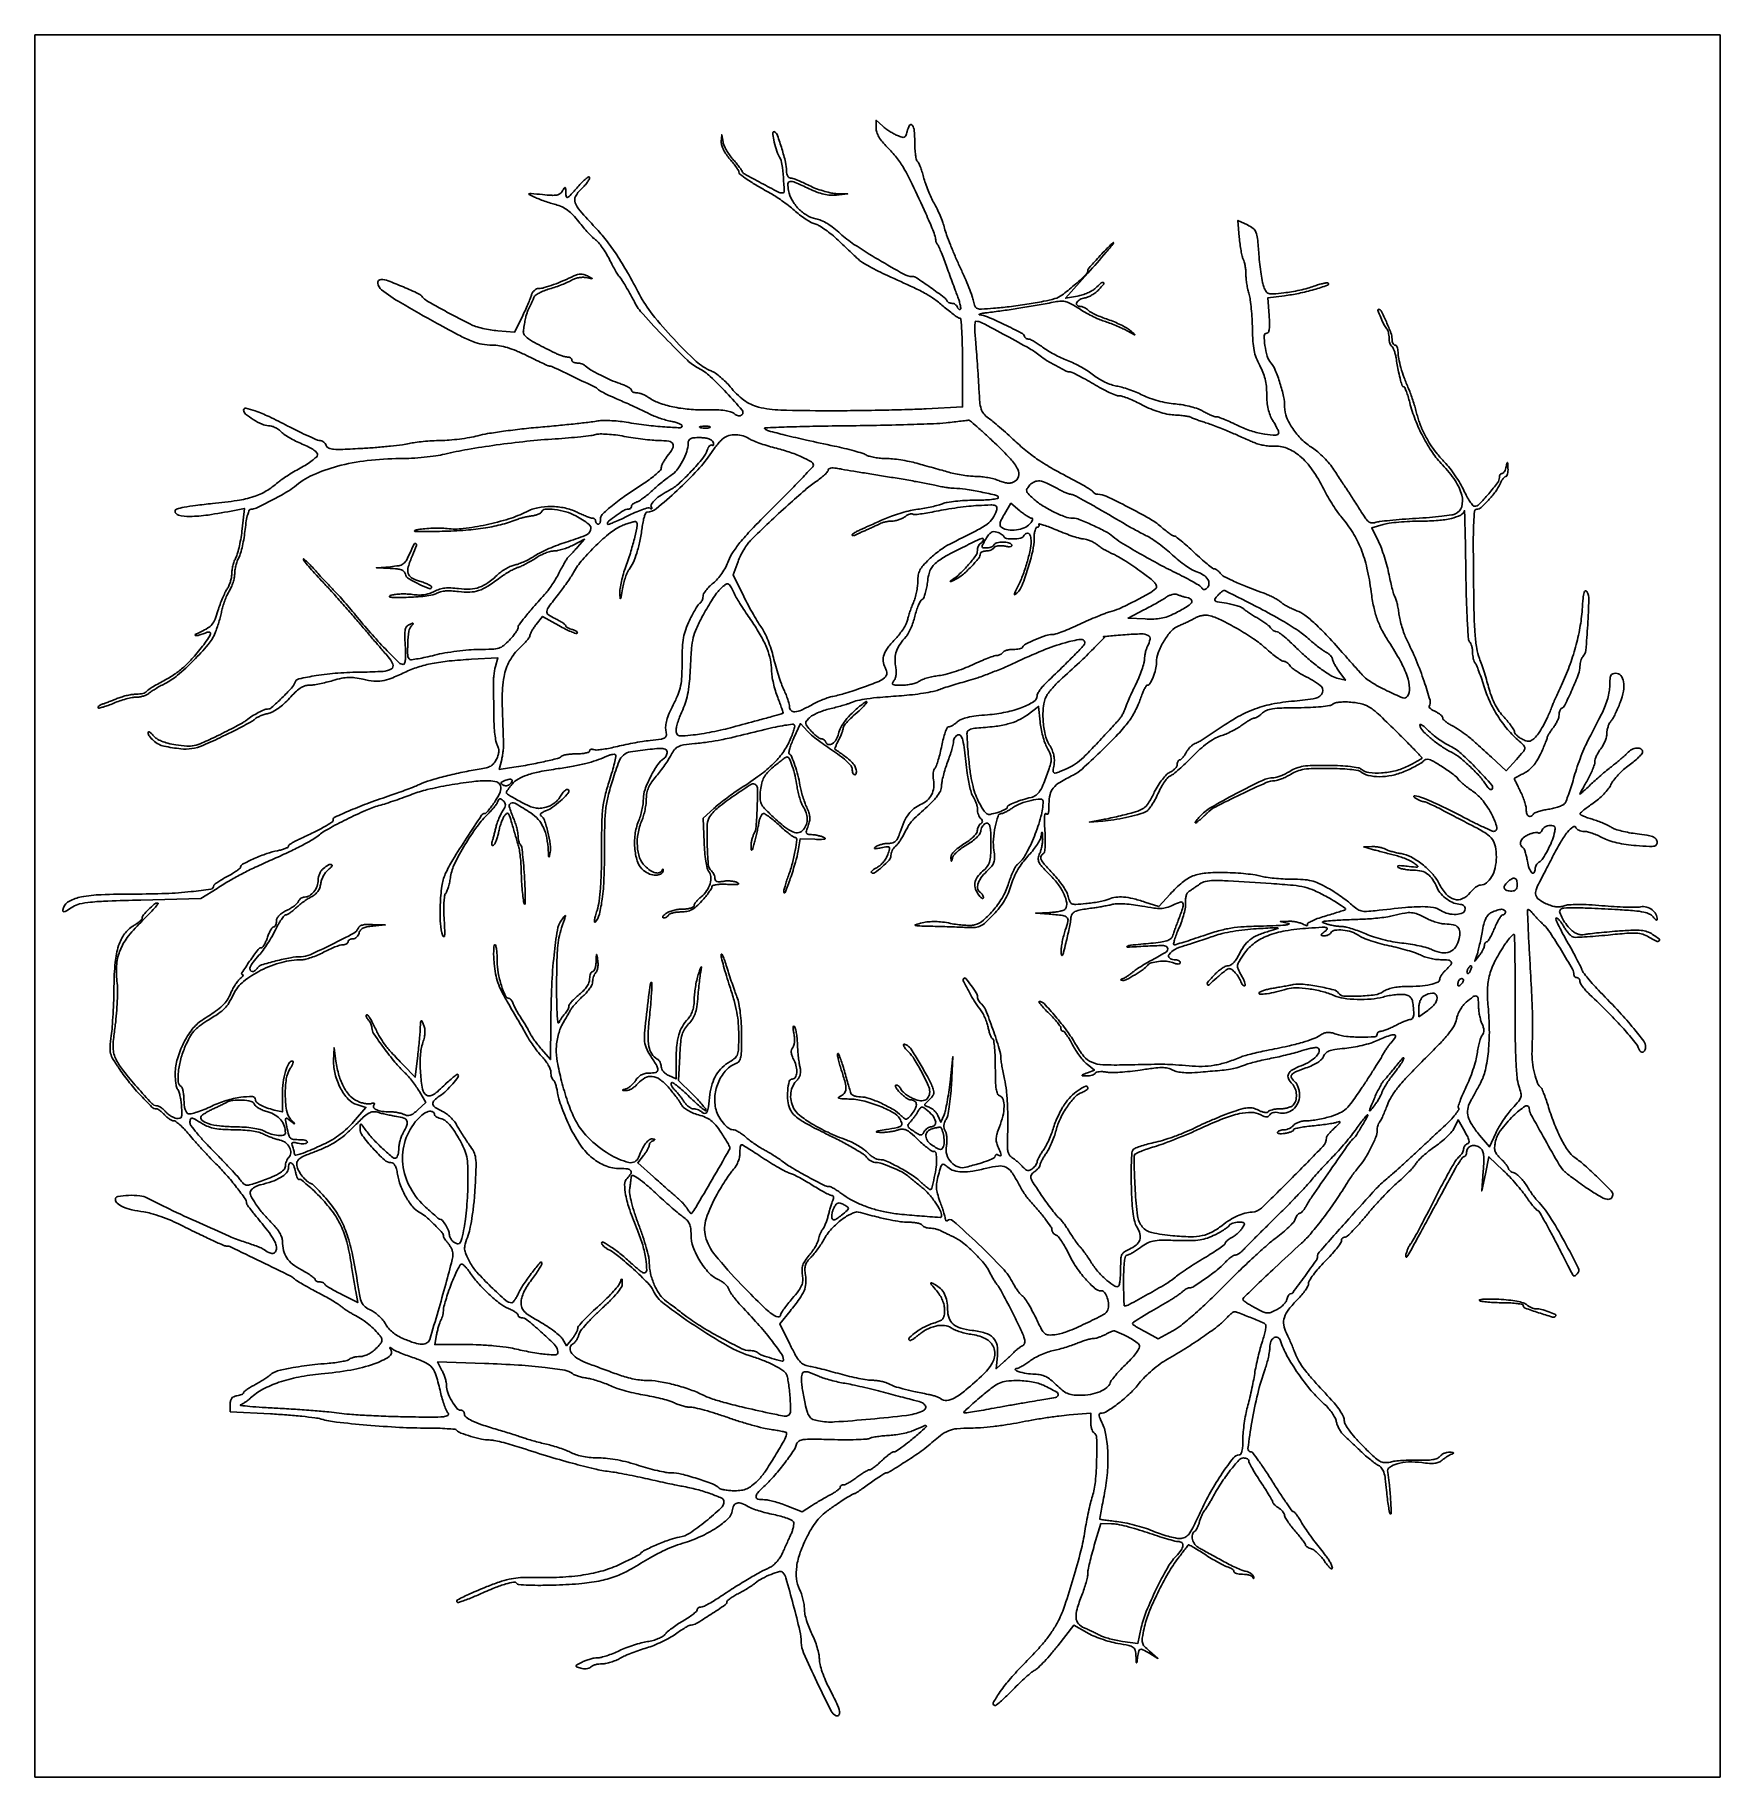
# Model space of a CAD drawing. Extents: x 0 to 565, y 0 to 584.
import ezdxf

# ---------------------------------------------------------------- set-up
doc = ezdxf.new("R2010")
doc.units = 0

msp = doc.modelspace()

# ---------------------------------------------------------------- linework, layer by layer
msp.add_lwpolyline([(0, 292), (0, 0), (282.5, 0), (565, 0), (565, 292), (565, 584), (282.5, 584), (0, 584)], close=True)
for points in [[(289.157545, 550.254407, 0.022222), (290.724927, 549.670266, 0.17506), (291.48822, 549.696461, 0.206514), (291.988912, 550.19998, 0.032356), (292.426598, 551.563564, -0.066915), (293.275565, 553.691969, -0.544695), (294.134755, 553.743674, -0.136948), (294.828721, 551.906558, -0.022247), (295, 548.059017, 0.013767), (295.063764, 545.74357, 0.019852), (295.25762, 543.70398, 0.016066), (295.532097, 542.071642, 0.20753), (295.877005, 541.576015, -0.145866), (296.281364, 541.121926, -0.015752), (296.843014, 539.816644, -0.018282), (297.418051, 538.182102, -0.013762), (297.934007, 536.347801, 0.021359), (298.556444, 534.2573, 0.012949), (299.461005, 531.839439, 0.012965), (300.48507, 529.482105, 0.022206), (301.475279, 527.580803, -0.019993), (302.462361, 525.705798, -0.012401), (303.4765, 523.433612, -0.012436), (304.367482, 521.137298, -0.021867), (304.972116, 519.193196, 0.023334), (305.671167, 516.968548, 0.006797), (306.952309, 513.612965, 0.006815), (308.499758, 509.869009, 0.007243), (310.118576, 506.244517, -0.006564), (311.696371, 502.724729, -0.007355), (313.120495, 499.295071, -0.006828), (314.24896, 496.343767, -0.038559), (314.705554, 494.722228, 0.048093), (315.229599, 492.988344, 0.212923), (315.982758, 492.270214, 0.099478), (317.378072, 492.068301, 0.006785), (321.390819, 492.342246, 0.011048), (326.629694, 492.888145, 0.007402), (332.594632, 493.733147, 0.007283), (338.17572, 494.691715, 0.021001), (342, 495.573654, 0.096879), (344.313124, 496.724891, 0.01426), (348.387274, 500.042999, 0.009987), (352.374569, 503.625459, 0.207622), (353, 505.066707, -0.175305), (353.150891, 505.483849, -0.004059), (354.526712, 507.109728, -0.008539), (356.205533, 508.995218, -0.005626), (358.197318, 511.108499, -0.009532), (361.477745, 514.384164, -0.919629), (361.662894, 514.221284, -0.019697), (359.184841, 511.139293, -0.00201), (353.001268, 504.097695), (345.562752, 495.69539), (349.531376, 496.428674, 0.032221), (351.202191, 496.8502, 0.025667), (352.940649, 497.510268, 0.026338), (354.492378, 498.292372, 0.057408), (355.564451, 499.080979, -0.011133), (357.539483, 500.83656, -0.285405), (358.219196, 500.938141, -0.501485), (358.329629, 500.473713, -0.012797), (356.679656, 498.599351, -0.040118), (355.651724, 497.654718, -0.031627), (354.403629, 496.801271, -0.032547), (353.134731, 496.15437, -0.065542), (352.055733, 495.849351, 0.085533), (350.385596, 495.304671, 0.136907), (349.303493, 494.280244, 0.330893), (349.388115, 493.423548, 0.211375), (350.345238, 493, -0.071275), (351.021753, 492.903071, -0.038834), (351.807862, 492.605159, -0.03776), (352.575547, 492.170328, -0.048677), (353.201283, 491.65586, 0.071812), (354.039307, 491.029278, 0.014994), (355.680353, 490.198452, 0.015444), (357.660867, 489.342868, 0.014055), (359.753154, 488.581989, -0.018074), (361.913409, 487.776682, -0.016068), (364.097797, 486.787792, -0.016346), (366.005291, 485.770539, -0.046782), (367.230443, 484.903068, -0.001677), (368.799108, 483.546664, -0.682698), (368.763442, 483.446967, -0.132434), (368.484489, 483.5135, -0.000698), (366, 484.867126, 0.016241), (364.371225, 485.689948, 0.009242), (362.353125, 486.583484, 0.009222), (360.28564, 487.409002, 0.015042), (358.5, 488.023357, -0.027047), (356.650516, 488.70974, -0.013205), (354.36878, 489.772403, -0.013058), (352.047868, 491.005511, -0.01843), (350.053294, 492.232091, 0.018483), (347.563971, 493.762556, 0.059672), (345.77448, 494.50877, 0.075164), (344.09471, 494.721248, 0.042668), (342.053294, 494.496799, -0.004427), (336.685077, 493.486979, -0.004295), (331.245223, 492.561625, -0.004404), (325.945416, 491.754695, -0.005464), (321, 491.101301, 0.005768), (318.635899, 490.787492, 0.017517), (317.040167, 490.499533, 0.103889), (316.605345, 490.305041, 0.699223), (316.647376, 490.157342, -0.083967), (319.347767, 489.494561, -0.009867), (325.004443, 486.914282, -0.006325), (330.755542, 484.062493, -0.184547), (331.833333, 482.864962, 0.096475), (332.040762, 482.534246, 0.066752), (332.383731, 482.254083, 0.064212), (332.804112, 482.064639, 0.07392), (333.238942, 482, -0.116816), (333.846238, 481.856154, -0.015553), (335.013327, 481.224228, -0.017309), (336.369361, 480.370322, -0.013754), (337.773651, 479.359074, 0.02638), (339.455584, 478.211224, 0.013348), (341.682917, 476.937673, 0.01322), (344.058714, 475.741946, 0.019183), (346.219652, 474.824541, -0.022551), (348.399936, 473.881546, -0.014576), (350.836589, 472.605373, -0.014658), (353.149766, 471.215882, -0.026683), (354.938681, 469.929036, 0.034181), (356.654859, 468.733112, 0.024163), (358.726272, 467.623026, 0.024501), (360.819282, 466.751282, 0.046357), (362.58707, 466.294219, -0.030206), (364.430095, 465.880622, -0.013877), (366.776009, 465.132004, -0.013686), (369.208468, 464.205228, -0.018416), (371.352536, 463.226524, 0.030826), (373.719086, 462.21642, 0.019842), (376.568105, 461.328541, 0.019525), (379.556435, 460.649674, 0.024991), (382.352536, 460.271693, -0.022658), (384.934839, 459.934865, -0.019508), (387.610105, 459.353382, -0.01996), (389.997437, 458.633291, -0.05223), (391.618034, 457.875819, 0.017005), (392.913152, 457.155473, 0.01818), (394.226098, 456.541803, 0.018058), (395.387664, 456.098262, 0.076635), (396.118034, 455.968617, -0.082858), (396.956822, 455.809002, -0.008458), (398.849068, 455.074421, -0.01038), (401.085562, 454.107753, -0.008103), (403.474539, 452.968617, 0.038157), (407.752688, 451.235663, 0.036507), (412.307891, 450.142095, 0.036911), (416.045878, 449.809136, 0.420094), (416.996262, 450.75, 0.104638), (416.897935, 451.203527, 0.009806), (416.40722, 452.241475, 0.012243), (415.761065, 453.46546, 0.009328), (414.996262, 454.77417, -0.044137), (414.114761, 456.556478, -0.036491), (413.492192, 458.582425, -0.032869), (413.122274, 460.882344, -0.023444), (413, 463.488687, 0.025308), (412.86176, 466.21811, 0.034057), (412.444936, 468.656622, 0.03535), (411.717393, 470.943151, 0.030865), (410.646862, 473.214517, -0.03369), (409.466285, 475.756469, -0.042636), (408.745075, 478.24374, -0.033677), (408.353877, 481.243619, -0.012496), (408.194807, 485.5, 0.011113), (408.079958, 488.819053, 0.010661), (407.817114, 492.176186, 0.010649), (407.459197, 495.125801, 0.037364), (407.047946, 496.993398, -0.021191), (406.646301, 498.572543, -0.013533), (406.307834, 500.436549, -0.013597), (406.074874, 502.285036, -0.024548), (406, 503.80914, 0.023038), (405.935665, 505.204674, 0.020254), (405.742789, 506.650295, 0.020746), (405.46145, 507.940934, 0.055886), (405.124388, 508.815741, -0.062798), (404.757539, 509.808401, -0.012492), (404.374281, 511.664901, -0.013039), (404.036348, 513.863338, -0.011814), (403.800418, 516.149878), (403.35206, 521.799757), (406.537668, 520.280647, -0.052543), (408.432477, 519.119036, -0.137104), (409.382593, 517.851789, -0.067366), (409.887281, 515.755911, -0.006265), (410.362678, 510.44313, 0.00862), (410.680979, 507.065291, 0.009379), (411.108432, 503.794516, 0.00893), (411.576403, 501.011094, 0.044753), (412.00353, 499.490717, 0.053444), (412.777082, 497.968278, 0.179054), (413.660589, 497.311086, 0.091455), (415.122042, 497.160326, 0.008478), (418.752489, 497.511996, 0.015284), (421.265087, 497.876554, 0.010753), (424.066655, 498.433257, 0.010863), (426.726755, 499.082496, 0.022289), (428.772294, 499.728013, -0.013612), (430.446783, 500.288557, -0.020284), (431.941342, 500.67854, -0.016044), (433.160809, 500.903719, -0.238343), (433.561148, 500.772185, -0.557274), (433.388892, 500.041188, -0.010477), (428.855065, 498.630774, -0.017731), (423.717787, 497.345332, -0.023163), (418.939681, 496.557531), (413.379361, 495.903485), (413.809872, 489.951743, -0.010844), (413.953033, 487.120392, -0.041356), (413.857958, 485.356017, -0.081114), (413.546668, 484.343871, -0.284998), (412.992383, 484, 0.413589), (412.155187, 483.164588, 0.035832), (412.386275, 479.844994, 0.0381), (413.174472, 476.275006, 0.10475), (414.409471, 474.026125, -0.081946), (415.869984, 471.630065, -0.020426), (417.418267, 467.295031, -0.021589), (418.628818, 462.726389, -0.054014), (419, 459.300421, 0.09544), (419.668548, 455.82987, 0.053604), (421.6876, 452.023599, 0.049962), (424.691094, 448.418832, 0.051964), (428.313475, 445.534444, -0.036147), (430.134076, 444.176405, -0.020183), (432.151458, 442.283736, -0.020047), (434.046761, 440.194785, -0.030562), (435.5, 438.225054, 0.001357), (436.758584, 436.292454, 0.001259), (438.059375, 434.317713, 0.001255), (439.225469, 432.566682, 0.004237), (440, 431.430868, -0.007432), (440.767438, 430.289861, -0.002197), (441.908801, 428.520259, -0.002204), (443.174552, 426.519354, -0.002373), (444.391662, 424.555784, 0.013812), (446.020966, 422.056744, 0.072478), (447.136011, 420.860027, 0.13969), (448.175762, 420.422355, 0.111293), (449.391662, 420.545371, -0.050671), (450.767465, 420.854829, -0.00463), (454.258801, 421.243017, -0.005953), (458.441862, 421.618681, -0.004627), (463, 421.930978, 0.005609), (467.532933, 422.250498, 0.007493), (471.638473, 422.648236, 0.005452), (475.055283, 423.06879, 0.074026), (476.258632, 423.416322, 0.219096), (478.351233, 425.84852, 0.135377), (478.389612, 429.688724, 0.083935), (476.161107, 434.591775, 0.04287), (471.898108, 439.865957, -0.042362), (468.546779, 444.00362, -0.028226), (465.409904, 449.240615, -0.027466), (462.777266, 455.006564, -0.03188), (460.939651, 460.75, 0.011709), (460.384175, 462.762273, 0.01844), (459.804113, 464.457812, 0.012994), (459.254448, 465.785603, 0.296323), (458.92445, 466, -0.316903), (458.413662, 466.359882, -0.021141), (457.852638, 468.167395, -0.017542), (457.201384, 471.031267, -0.004365), (456.342056, 475.759268, 0.021798), (456.061239, 477.047378, 0.026527), (455.683121, 478.222615, 0.02666), (455.268847, 479.156231, 0.137427), (454.889512, 479.568285, -0.133342), (454.547344, 479.934034, -0.044635), (454.261294, 480.614834, -0.040678), (454.06565, 481.460899, -0.0365), (454, 482.359017, 0.032143), (453.940303, 483.28667, 0.03003), (453.762042, 484.220774, 0.031381), (453.501535, 485.030258, 0.083183), (453.189932, 485.55, -0.0612), (452.290274, 486.911811, -0.016652), (451.217001, 489.26278, -0.009325), (450.268103, 491.66416, -0.523303), (450.501115, 492, -0.2849), (451.327739, 491.487381, -0.009088), (453.089122, 487.769473, -0.015099), (454.625818, 484.073805, -0.091218), (455, 482.039838, 0.047054), (455.073635, 481.259126, 0.067032), (455.29375, 480.599202, 0.087173), (455.618049, 480.154148, 0.194182), (456, 480, -0.216686), (456.382583, 479.826031, -0.078925), (456.70625, 479.309459, -0.060016), (456.926742, 478.5493, -0.040628), (457, 477.649223, 0.050311), (457.223387, 475.434795, 0.020025), (457.953287, 472.46657, 0.018229), (459.068299, 469.074892, 0.014499), (460.508892, 465.5, -0.015271), (461.093976, 464.041595, -0.006864), (461.776927, 462.093933, -0.006788), (462.442782, 460.014916, -0.009185), (462.984261, 458.117644, 0.006561), (463.486778, 456.321229, 0.006658), (464.033926, 454.547422, 0.006503), (464.550293, 453.017582, 0.027009), (464.922887, 452.117644, 0.012089), (466.727215, 448.571881, 0.02524), (468.333908, 445.923825, 0.026435), (470.14991, 443.528481, 0.014654), (472.599095, 440.796397, -0.025352), (474.338212, 438.770869, -0.015481), (476.189638, 436.219879, -0.015504), (477.871475, 433.571832, -0.026435), (479.086102, 431.25, 0.017331), (480.092054, 429.238776, 0.025018), (481.128668, 427.542188, 0.022798), (482.078711, 426.276994, 0.223915), (482.666225, 426, 0.204049), (484.174725, 426.642361, 0.013713), (487.397487, 430.184456, 0.015077), (490.395192, 433.886516, 0.164074), (491, 435.679999, -0.068755), (491.069706, 436.184522, -0.085057), (491.273319, 436.61225, -0.099892), (491.575633, 436.898249, -0.140553), (491.930449, 437, 0.197067), (492.318305, 437.159044, 0.061974), (492.714881, 437.660937, 0.051079), (493.060029, 438.388683, 0.037644), (493.294267, 439.25, -0.00362), (493.558172, 440.568679, -0.574721), (493.674595, 440.607621, -0.200802), (493.775265, 440.401331, -0.002047), (493.863818, 438.75, -0.028876), (493.855119, 437.696248, -0.04613), (493.713398, 436.807813, -0.059274), (493.474158, 436.188775, -0.277727), (493.160515, 436, 0.189423), (492.764751, 435.844486, 0.037481), (492.237244, 435.274885, 0.034906), (491.688437, 434.476705, 0.026263), (491.196317, 433.531524, -0.050071), (489.645374, 430.869774, -0.028666), (487.291126, 427.987846, -0.023954), (484.846213, 425.566181, -0.185258), (483.370566, 425, 0.38509), (482.672435, 424.368695, 0.013468), (482.381402, 420.41697, 0.012065), (482.238393, 414.048169, 0.0022), (482.310104, 402.25, 0.00271), (482.504518, 390.022233, 0.012671), (482.832983, 382.987776, 0.021926), (483.372156, 378.354377, 0.051737), (484.275538, 375, -0.009907), (485.047149, 372.86392, -0.004887), (485.947092, 370.121222, -0.004847), (486.825999, 367.255464, -0.007054), (487.540704, 364.710542, 0.026104), (488.428857, 361.955655, 0.030539), (489.56161, 359.453631, 0.032037), (490.93416, 357.216132, 0.035491), (492.539406, 355.252204, -0.014131), (493.864686, 353.765129, -0.018548), (494.98345, 352.331269, -0.016251), (495.81806, 351.092778, -0.141046), (496, 350.460641, 0.156053), (496.167001, 349.938594, 0.043333), (496.731521, 349.276249, 0.039285), (497.537132, 348.597936, 0.032485), (498.490284, 348.0052, 0.028038), (499.907378, 347.346115, 0.111031), (500.850248, 347.195775, 0.127386), (501.695512, 347.472555, 0.042115), (502.740284, 348.273465, 0.059407), (504.097616, 349.840196, 0.022268), (505.620912, 352.320829, 0.019878), (507.18529, 355.427966, 0.014407), (508.686537, 359, -0.008773), (509.201059, 360.263925, -0.002961), (509.993786, 362.0875, -0.002944), (510.89428, 364.093825, -0.003374), (511.778931, 366, 0.021599), (514.428182, 372.299876, 0.021616), (516.523235, 378.803106, 0.02229), (517.989775, 385.244469, 0.027467), (518.753946, 391.357224, -0.006022), (519.06666, 395.186116, -0.038239), (519.396747, 397.109324, -0.227597), (519.811026, 397.607217, -0.390693), (520.286916, 397.451793, -0.135011), (520.967188, 394.693536, -0.008452), (520.599063, 386.23597, -0.007233), (519.958125, 377.691114, -0.175794), (518.963168, 375.563168, 0.087943), (518.593117, 375.033666, 0.036432), (518.282931, 374.213813, 0.034613), (518.071061, 373.264889, 0.037636), (518, 372.322154, -0.092731), (517.52558, 369.786107, -0.01148), (515.364554, 364.570789, -0.008173), (512.94624, 359.327258, -0.177866), (511.75, 358.166667, 0.151908), (511.461817, 357.914045, 0.052247), (511.220312, 357.407844, 0.046122), (511.055355, 356.75796, 0.039119), (511, 356.051525, -0.079203), (510.862928, 355.191638, -0.029268), (510.4125, 354.046238, -0.028127), (509.765448, 352.83148, -0.030221), (509, 351.727129, 0.013174), (508.234124, 350.698844, 0.016894), (507.5875, 349.711974, 0.014829), (507.106064, 348.864459, 0.122341), (507, 348.437469, -0.091511), (506.909859, 347.94908, -0.00507), (506.339063, 346.499691, -0.007699), (505.611911, 344.783192, -0.005548), (504.75, 342.889857, -0.027673), (503.557555, 340.673637, -0.040413), (502.252674, 338.882977, -0.045615), (500.821367, 337.497558, -0.055696), (499.25, 336.497742, 0.005612), (498.00416, 335.870201, 0.008936), (496.954687, 335.302709, 0.003502), (496.077848, 334.799985, 0.266881), (496, 334.664525, 0.111247), (496.039456, 334.489385, 0.001139), (496.5875, 333.341519, 0.003611), (497.233435, 332.021038, 0.002329), (498, 330.5, -0.020809), (498.765562, 328.830151, -0.019191), (499.4125, 327.057199, -0.019593), (499.865919, 325.433558, -0.058351), (500, 324.288558, 0.07279), (500.205399, 322.885122, 0.191287), (500.824863, 322.101054, 0.271609), (501.636992, 322.106159, 0.12071), (502.428686, 322.884612, -0.160392), (502.882447, 323.266149, -0.019842), (504.116275, 323.704537, -0.021797), (505.669249, 324.114554, -0.016425), (507.405934, 324.433623, 0.021585), (509.176504, 324.777837, 0.024625), (510.833187, 325.262155, 0.024852), (512.181678, 325.806005, 0.111718), (512.851585, 326.321171, 0.079214), (513.350097, 327.163042, 0.00837), (514.156484, 329.306773, 0.010177), (515.027586, 331.911876, 0.008003), (515.868301, 334.767307, -0.012633), (516.821848, 337.898644, -0.00914), (518.03541, 341.338717, -0.009242), (519.309283, 344.566376, -0.019807), (520.434946, 346.995147, 0.000048), (521.598138, 349.265261, 0.000028), (522.980891, 351.96489, 0.000028), (524.357447, 354.653175, 0.000049), (525.5, 356.885328, 0.026699), (526.501452, 359.130221, 0.023824), (527.301281, 361.555268, 0.024771), (527.828876, 363.899043, 0.042997), (528, 365.885328, -0.016556), (528.073456, 368.103078, -0.095909), (528.370359, 369.230719, -0.18398), (528.969242, 369.797902, -0.098903), (529.980948, 370, -0.218933), (531.688025, 369.214898, -0.140039), (532.614668, 367.196526, -0.085243), (532.558302, 364.055495, -0.042302), (531.482434, 360.206628, -0.012892), (530.710019, 358.288949, -0.012995), (529.841728, 356.418817, -0.012897), (529.001999, 354.830968, -0.05004), (528.36314, 353.921259, 0.063363), (527.840517, 353.133374, 0.034827), (527.400422, 352.061206, 0.034101), (527.100013, 350.892985, 0.045913), (527, 349.806118, -0.061713), (526.856921, 348.65131, -0.032159), (526.4125, 347.2679, -0.031414), (525.765689, 345.886611, -0.041466), (525, 344.727129, 0.030887), (524.233655, 343.618335, 0.02821), (523.583962, 342.39026, 0.029333), (523.130318, 341.226016, 0.07674), (522.987955, 340.342271, -0.077013), (522.828937, 339.358538, -0.017406), (522.248611, 337.762745, -0.017636), (521.441213, 335.94925, -0.016299), (520.487955, 334.147926, 0.002249), (519.534312, 332.462203, 0.003523), (518.730837, 331.002867, 0.000996), (518.044158, 329.728537, 0.123688), (518, 329.552763, 0.643343), (518.070258, 329.520759, 0.001701), (519.116517, 330.43716, 0.005546), (520.342982, 331.543221, 0.003167), (521.80091, 332.904836, -0.007329), (523.498316, 334.463862, -0.005081), (525.460519, 336.178296, -0.005125), (527.379168, 337.786817, -0.010502), (528.921707, 339, 0.009038), (530.310171, 340.085443, 0.007684), (531.736802, 341.279688, 0.007763), (533.002161, 342.407202, 0.021582), (533.843038, 343.25, -0.085889), (535.37062, 344.431499, -0.100684), (537.124767, 344.947875, -0.155078), (538.452245, 344.648086, -0.266285), (539, 343.6925, -0.176147), (538.750629, 343.006613, -0.022647), (537.675315, 341.835354, -0.024215), (536.217492, 340.519197, -0.017994), (534.490433, 339.206364, 0.028137), (532.647779, 337.745788, 0.022797), (530.840288, 335.985786, 0.023365), (529.320344, 334.20451, 0.053729), (528.396991, 332.70631, -0.05438), (527.4807, 331.223883, -0.024749), (525.990412, 329.496215, -0.024157), (524.22335, 327.812532, -0.030479), (522.428543, 326.442446, 0.008471), (520.746736, 325.271999, 0.012759), (519.325479, 324.190528, 0.007568), (518.186689, 323.248519, 0.209856), (518.021984, 322.908288, 0.291334), (518.190029, 322.621374, 0.014122), (519.233658, 322.122713, 0.019292), (520.578077, 321.587415, 0.012312), (522.177703, 321.064905, -0.014939), (523.940115, 320.47896, -0.012354), (525.781097, 319.753123, -0.012541), (527.437119, 319.002954, -0.032416), (528.578012, 318.356928, 0.066089), (529.842667, 317.749064, 0.017312), (532.009141, 317.122695, 0.017277), (534.548374, 316.575443, 0.016914), (537.137348, 316.200311, -0.011286), (540.444968, 315.758994, -0.053414), (542.289441, 315.264494, -0.106233), (543.324637, 314.58577, -0.148301), (543.836924, 313.612083, -0.161032), (543.707785, 312.620025, -0.237045), (543.024606, 312.093595, -0.061195), (541.334976, 311.977173, -0.004862), (536.849885, 312.260858, -0.017434), (533.483587, 312.625008, -0.021627), (530.387283, 313.207232, -0.023877), (527.688928, 313.973994, -0.040792), (525.538558, 314.898775, 0.020422), (523.860062, 315.703065, 0.019404), (522.093005, 316.382765, 0.019779), (520.485387, 316.860482, 0.062404), (519.371891, 317, -0.052534), (518.490614, 317.092851, -0.05545), (517.664802, 317.367188, -0.061895), (517.013299, 317.771259, -0.126928), (516.657221, 318.25, 0.489811), (515.67073, 318.526065, 0.064195), (513.845183, 316.769035, 0.036012), (511.465092, 313.322068, 0.016272), (508.832161, 308.5, -0.001492), (507.571475, 306.019531, -0.001459), (506.286676, 303.528125, -0.001436), (505.146247, 301.347752, -0.005499), (504.417332, 300, 0.045273), (503.268606, 297.401886, 0.15661), (503.241145, 295.585396, 0.163429), (504.272351, 294.139644, 0.05046), (506.61661, 292.777431, 0.02657), (508.432867, 292.067885, 0.050608), (509.962169, 291.728833, 0.060281), (511.336171, 291.733467, 0.059955), (512.672071, 292.065421, -0.076201), (514.254461, 292.404702, -0.014074), (517.243302, 292.497259, -0.013697), (521.002452, 292.404839, -0.008661), (525.378286, 292.101138, 0.006678), (529.509083, 291.797977, 0.007847), (533.430082, 291.624513, 0.007008), (536.740453, 291.576504, 0.047378), (538.370654, 291.730523, -0.11338), (540.311889, 291.658836, -0.097111), (542.151772, 290.755685, -0.10038), (543.468384, 289.256872, -0.130911), (543.936393, 287.5, -0.318386), (543.799819, 287.307262, -0.223977), (543.525896, 287.335531, -0.070488), (543.07722, 287.701531, -0.024353), (542.538954, 288.344363, 0.123551), (541.334966, 289.311113, 0.056428), (539.406623, 289.945756, 0.030503), (536.298538, 290.397146, 0.00642), (530.820758, 290.78339, 0.002829), (521.825706, 291.250629, 0.011205), (516.290865, 291.382556, 0.011514), (512.593667, 291.302667, 0.187338), (511.477578, 290.810911, 0.28773), (511.245838, 289.798743, 0.041427), (512.147061, 287.770065, 0.041429), (513.61074, 285.553811, 0.046198), (515.372587, 283.695707, 0.053494), (516.326349, 283.02517, 0.04966), (517.424282, 282.55235, 0.052509), (518.520398, 282.327322, 0.085413), (519.46561, 282.396304, -0.030649), (520.73084, 282.629133, -0.003627), (523.571174, 282.952763, -0.004326), (526.957466, 283.284133, -0.003534), (530.585194, 283.581636, -0.00715), (535.643187, 283.887799, -0.034535), (538.521122, 283.821929, -0.059655), (540.540565, 283.389189, -0.062525), (542.366402, 282.49558, -0.020102), (544.542136, 280.941524, -0.499803), (544.531588, 280.306907, -0.279659), (543.612096, 280.231514, -0.017499), (541.116986, 281.589966, 0.056898), (539.028159, 282.522503, 0.064282), (536.867564, 282.910817, 0.033219), (533.717909, 282.85735, 0.004989), (527.420362, 282.267668, -0.004938), (523.245028, 281.876277, -0.007072), (519.535731, 281.618266, -0.004127), (516.417721, 281.471461, -0.101648), (515.569692, 281.61163, -0.101213), (515.004673, 281.972314, -0.023162), (514.22435, 282.802252, -0.023034), (513.398212, 283.861853, -0.020652), (512.640546, 285.031361, 0.019668), (511.907154, 286.168297, 0.026765), (511.153484, 287.127962, 0.025871), (510.469884, 287.831552, 0.189231), (510.040736, 288, 0.535839), (509.859231, 287.727142, 0.008698), (510.739247, 285.725578, 0.013839), (511.974728, 283.227508, 0.00775), (513.606918, 280.257288, -0.004013), (515.337769, 277.16256, -0.005049), (516.888571, 274.267824, -0.004068), (518.143575, 271.818984, -0.039551), (518.582404, 270.740367, 0.085444), (519.098632, 269.743452, 0.010147), (520.647792, 267.782324, 0.01188), (522.60761, 265.514279, 0.009489), (524.822758, 263.161877, -0.006825), (531.249554, 256.409314, -0.014427), (536.005036, 250.96739, -0.012792), (539.359979, 246.677901, -0.160628), (539.998079, 244.75, -0.103884), (539.769502, 243.655743, -0.201246), (539.133342, 243.050307, -0.261043), (538.390929, 243.160399, -0.142851), (537.833333, 243.92659, 0.084835), (536.431776, 246.405454, 0.012377), (532.653365, 250.813744, 0.012595), (527.566495, 256.181355, 0.007472), (521.25, 262.332219, -0.019445), (520.005674, 263.603355, -0.024093), (518.954687, 264.882799, -0.023513), (518.191817, 266.016073, -0.137218), (518, 266.701864, 0.075462), (517.924717, 267.197838, 0.089012), (517.70625, 267.618672, 0.100714), (517.381358, 267.899998, 0.128933), (517, 268, -0.090036), (516.618217, 268.06931, -0.095366), (516.29375, 268.267946, -0.099748), (516.076656, 268.564158, -0.108834), (516, 268.912156, 0.131828), (515.478102, 270.857228, 0.005453), (511.767359, 277.115706, 0.008495), (507.997655, 283.087394, 0.059506), (505.785143, 285.719775, -0.007268), (504.811333, 286.659352, -0.005582), (503.77444, 287.712567, -0.005646), (502.826565, 288.719627, -0.013337), (502.14912, 289.496453, 0.018929), (501.610221, 290.100637, 0.031956), (501.109491, 290.558494, 0.034994), (500.698715, 290.843674, 0.35447), (500.50694, 290.815786, 0.198438), (500.397783, 290.519785, 0.000452), (500.585927, 285.745887, 0.002843), (500.834275, 280.348589, 0.001752), (501.184891, 274, -0.001931), (501.788831, 262.993041, -0.006749), (502.055046, 255.888756, -0.009101), (502.089182, 249.958107, -0.006415), (501.920681, 243.292486, 0.039285), (502.065755, 239.705797, 0.031744), (502.765192, 235.91423, 0.030988), (503.804665, 232.644935, 0.131174), (505.005666, 231, -0.126715), (505.321705, 230.575018, -0.00584), (505.988477, 228.884375, -0.009389), (506.725418, 226.83505, -0.00657), (507.48187, 224.5, 0.018994), (509.513644, 218.721942, 0.026093), (511.800616, 213.712716, 0.028947), (514.12637, 209.818129, 0.09363), (516.242336, 207.691712, -0.031685), (519.634568, 205.034473, -0.011607), (524.08984, 200.875174, -0.005255), (528.478365, 196.492107, -0.196344), (529, 195.214948, -0.231384), (528.408999, 194.006222, -0.226879), (527.0841, 193.716813, -0.075506), (524.652794, 194.693181, -0.015834), (520.766772, 197.152642, -0.00452), (518.249343, 198.893322, -0.005123), (515.867468, 200.609098, -0.004685), (513.873162, 202.105967, -0.028076), (512.888438, 202.951293, -0.06994), (511.054365, 205.287191, -0.003611), (506.290246, 213.631932, -0.00231), (501.462657, 222.325325, -0.126238), (501, 224.128597, 0.595864), (499.620604, 224.875107, 0.051408), (495.65834, 221.661671, 0.035756), (491.38075, 216.73675, 0.112039), (489.601793, 212.758964, 0.039343), (489.395545, 211.030302, 0.092613), (489.582022, 209.749654, 0.089138), (490.224613, 208.592991, 0.034569), (491.483578, 207.25242, -0.017616), (492.447152, 206.293652, -0.022539), (493.260801, 205.342419, -0.021258), (493.857494, 204.506643, -0.145389), (494, 204.026919, 0.172297), (494.137146, 203.640742, 0.057341), (494.572915, 203.215006, 0.049071), (495.203924, 202.8184, 0.038954), (495.950349, 202.515759, -0.093461), (496.853465, 202.029732, -0.029407), (497.992311, 200.992182, -0.02822), (499.153448, 199.659411, -0.027831), (500.162922, 198.198371, 0.0084), (501.123742, 196.685289, 0.008267), (502.139839, 195.197188, 0.008175), (503.072791, 193.922935, 0.031027), (503.71611, 193.175034, -0.051745), (507.809116, 187.998159, -0.016599), (512.790097, 179.543777, -0.008257), (517.406799, 170.734139, -0.323525), (517.075397, 168.675397, -0.032077), (516.656706, 168.307238, -0.055499), (516.261106, 168.066731, -0.081608), (515.946411, 167.978786, -0.289936), (515.766667, 168.066667, -0.018642), (515.57249, 168.410271, -0.000119), (513.962708, 171.526249, -0.000483), (512.12744, 175.089199, -0.000308), (510, 179.235458, 0.004795), (507.840979, 183.351884, 0.007661), (505.909424, 186.821647, 0.002641), (504.198425, 189.751493, 0.25967), (503.798041, 189.985458, -0.204957), (503.399709, 190.16575, -0.009903), (502.416869, 191.282631, -0.0148), (501.287781, 192.70124, -0.010002), (500.081911, 194.380947, 0.018788), (498.587089, 196.387768, 0.009281), (496.547891, 198.826841, 0.009196), (494.335705, 201.28246, 0.013271), (492.28387, 203.363938), (487.5, 207.965982), (486.287382, 202.232991), (485.074764, 196.5), (485.598437, 203.076884, 0.010693), (485.79573, 206.470555, 0.041595), (485.698087, 208.570811, 0.071387), (485.309352, 209.963848, 0.116373), (484.57379, 210.93876, 0.115336), (483.124069, 211.662569, 0.13377), (481.586818, 211.612514, 0.154725), (480.43954, 210.818278, 0.166066), (480, 209.531385, -0.051215), (479.939823, 208.945428, -0.071151), (479.760747, 208.449844, -0.091214), (479.496406, 208.116688, -0.18149), (479.185523, 208, 0.221927), (478.756894, 207.799896, 0.016317), (477.9355, 206.751563, 0.02027), (477.013156, 205.378322, 0.013847), (476.07386, 203.75, -0.000335), (474.946824, 201.668216, -0.000137), (473.411726, 198.839062, -0.000135), (471.760484, 195.799798, -0.000173), (470.237112, 193, 0.000121), (468.728144, 190.227351, 0.0001), (467.120781, 187.270785, 0.000101), (465.64699, 184.557306, 0.000271), (464.598775, 182.623948, -0.001497), (461.286427, 176.550151, -0.019622), (459.96478, 174.352791, -0.586546), (459.653721, 174.374876, -0.175001), (459.595741, 175, -0.021417), (459.915927, 176.046803, -0.018061), (460.34121, 177.124765, -0.018441), (460.801532, 178.080695, -0.047212), (461.222096, 178.722603, 0.038574), (461.783047, 179.5474, 0.003478), (463.009551, 181.723802, 0.004503), (464.432778, 184.346287, 0.003503), (465.934645, 187.222603, -0.001265), (471.412022, 197.828086, -0.00749), (474.3753, 203.327316, -0.011856), (476.32421, 206.631297, -0.08053), (477.566219, 208.054957, 0.047436), (478.114821, 208.605898, 0.041275), (478.578827, 209.275524, 0.043386), (478.897142, 209.957414, 0.087732), (479, 210.539111, -0.083765), (479.088428, 211.063243, -0.069086), (479.346599, 211.568689, -0.069891), (479.728944, 211.979321, -0.09018), (480.17991, 212.226637, 0.210176), (480.727883, 212.723051, 0.177443), (480.782386, 213.509701, 0.053478), (480.202752, 214.924203, 0.006123), (478.524921, 217.937831), (477.128285, 220.375661), (475.911082, 217.704191, -0.071573), (475.097902, 216.436716, -0.021378), (473.517998, 214.761349, -0.020962), (471.561308, 213.010097, -0.021257), (469.473677, 211.43743, 0.015421), (467.384704, 209.901626, 0.016082), (465.424236, 208.260505, 0.015961), (463.825508, 206.737818, 0.065285), (463.018842, 205.67107, -0.050271), (462.242992, 204.578601, -0.01252), (460.7586, 202.962752, -0.01267), (458.957977, 201.190712, -0.01242), (457.05814, 199.5, 0.019268), (454.832289, 197.463865, 0.008026), (451.982519, 194.555941, 0.007927), (449.027014, 191.341089, 0.010166), (446.416036, 188.286183, -0.009426), (444.058563, 185.519607, -0.01375), (441.870648, 183.180796, -0.009169), (439.981523, 181.33837, -0.183418), (439.25, 181.036183, 0.102434), (438.772959, 180.922929, 0.09588), (438.367188, 180.628052, 0.094072), (438.095112, 180.197538, 0.09428), (438, 179.69761, -0.158271), (437.751239, 178.931426, -0.011436), (436.384375, 177.136197, -0.015125), (434.60687, 175.042361, -0.010827), (432.5, 172.806794, 0.014158), (430.393643, 170.541737, 0.01874), (428.615625, 168.357896, 0.016325), (427.286925, 166.469716, 0.146166), (427, 165.509185, -0.123798), (426.777506, 164.62434, -0.025812), (425.942125, 163.244198, -0.02562), (424.777335, 161.702856, -0.021761), (423.398724, 160.198724, 0.028713), (420.381266, 156.813269, 0.087003), (418.91504, 154.110169, 0.119006), (418.695512, 151.579774, 0.081905), (419.587853, 148.830111, -0.01155), (420.286937, 147.398102, -0.006212), (421.085806, 145.602595, -0.006183), (421.855235, 143.750998, -0.009649), (422.467019, 142.136313, 0.048029), (423.732359, 139.440604, 0.031846), (425.659466, 136.614772, 0.018119), (428.852786, 132.811356, 0.003765), (434.75, 126.381108, -0.021736), (436.406078, 124.439705, -0.026453), (437.77476, 122.480973, -0.027688), (438.732905, 120.733902, -0.112034), (439, 119.556834, 0.12932), (439.347305, 118.236476, 0.028602), (440.623852, 116.251934, 0.024725), (442.564908, 113.842938, 0.013267), (445.179859, 111.059582, 0.007), (448.963812, 107.34571, 0.057718), (450.885815, 105.894448, 0.121522), (452.480472, 105.419319, 0.075805), (454.429859, 105.622011, -0.03563), (456.022, 105.917816, -0.011633), (458.402836, 106.130754, -0.011527), (461.066317, 106.245041, -0.012755), (463.643626, 106.230403, 0.01395), (466.569678, 106.220773, 0.037137), (468.646845, 106.426763, 0.054102), (470.100493, 106.846631, 0.122809), (471.016071, 107.519364, -0.073906), (471.642425, 108.080495, -0.046879), (472.508893, 108.541872, -0.046117), (473.46763, 108.842055, -0.062168), (474.372445, 108.921053, -0.011615), (475.323435, 108.863621, -0.177887), (475.616847, 108.727049, -0.508304), (475.588435, 108.548116, -0.030119), (475, 108.290565, 0.037158), (474.303225, 107.973845, 0.016515), (473.433967, 107.459919, 0.016241), (472.545382, 106.852723, 0.021111), (471.775208, 106.237338, -0.082731), (470.66889, 105.557108, -0.066733), (469.316139, 105.207485, -0.046434), (467.508388, 105.158941, -0.016484), (464.932036, 105.414628, 0.040669), (460.509606, 105.638553, 0.061032), (456.69438, 105.051724, 0.088334), (454.185902, 103.837702, 0.292094), (453.543147, 102.207052, -0.023987), (454.063391, 98.642853, -0.008797), (454.467151, 93.567189, -0.003482), (454.750008, 88.412971, -0.685626), (454.405953, 88.260714, -0.152222), (454.144297, 88.759315, -0.005945), (453.791112, 90.825993, -0.010092), (453.447518, 93.314857, -0.006906), (453.153621, 96.152838, 0.010047), (452.727811, 100.026937, 0.045978), (452.231122, 102.232968, 0.084572), (451.520795, 103.590436, 0.114012), (450.457638, 104.473126, -0.041641), (449.416342, 105.110273, -0.010757), (447.852664, 106.308527, -0.01087), (446.122673, 107.757148, -0.010877), (444.457638, 109.279307, 0.000242), (442.808683, 110.852433, 0.000229), (441.126853, 112.453897, 0.000227), (439.636407, 113.87053, 0.000801), (438.67633, 114.779307, -0.051882), (437.937358, 115.637708, -0.029811), (437.225971, 116.804554, -0.029498), (436.64462, 118.075805, -0.043045), (436.299836, 119.257471, 0.072677), (435.845537, 120.529771, 0.029628), (434.887131, 122.102502, 0.028544), (433.639601, 123.698021, 0.032408), (432.266935, 125.07049, -0.037876), (427.935904, 129.496549, -0.023406), (423.5162, 135.285993, -0.023488), (419.779636, 141.269077, -0.051013), (417.625939, 146.233141, 0.187854), (416.725539, 147.349342, 0.273768), (415.493685, 147.332321, 0.161131), (414.390599, 146.030694, 0.096172), (414, 144.018738, -0.038564), (413.894663, 142.655047, -0.01468), (413.546409, 140.778973, -0.014437), (413.047045, 138.753924, -0.017152), (412.455862, 136.875727, 0.024775), (409.959769, 128.502113, 0.01826), (408.002436, 119.023967, 0.00963), (406.689501, 110.209984, 0.452406), (407.753076, 109, -0.236549), (408.30176, 108.725032, -0.004452), (410.254384, 106.0625, -0.009844), (412.48374, 102.832913, -0.006303), (414.950729, 99, 0.004566), (417.399215, 95.166646, 0.007265), (419.571026, 91.9375, 0.002467), (421.483738, 89.20978, 0.243213), (421.889496, 89, -0.211305), (422.248258, 88.841297, -0.017538), (422.922466, 88.045312, -0.02103), (423.681195, 86.995083, -0.014596), (424.452093, 85.75, 0.012085), (425.813918, 83.525632, 0.013499), (427.234307, 81.45181, 0.008517), (429.225015, 78.803379, 0.001875), (432.736586, 74.328339, -0.02279), (433.593639, 73.136724, -0.024222), (434.320115, 71.895448, -0.024752), (434.836946, 70.773224, -0.093532), (434.986586, 70.017865, -0.464817), (434.75216, 69.81652, -0.141277), (434.265332, 70.04647, -0.045715), (433.469004, 70.888592, -0.017312), (432.512418, 72.196536, 0.02645), (431.412147, 73.644671, 0.026395), (430.164416, 74.969603, 0.027353), (428.954344, 76.005342, 0.086692), (428.012418, 76.496059, -0.028589), (427.240447, 76.790598, -0.038767), (426.585513, 77.14767, -0.043279), (426.118763, 77.512279, -0.2009), (425.980816, 77.817388, 0.147798), (425.839502, 78.241586, 0.006986), (424.944778, 79.471272, 0.010985), (423.815806, 80.911151, 0.007635), (422.480816, 82.489071, -0.01436), (421.147887, 84.108224, -0.018455), (420.02249, 85.674261, -0.016487), (419.187426, 87.026429, -0.130806), (419, 87.730597, 0.121798), (418.859338, 88.29947, 0.047448), (418.4125, 88.982043, 0.043352), (417.765211, 89.661573, 0.041222), (417, 90.232073, -0.022997), (416.234205, 90.760754, -0.029852), (415.5875, 91.316511, -0.030466), (415.121181, 91.826919, -0.171496), (415, 92.169833, 0.131453), (414.876583, 92.631155, 0.003674), (413.825, 94.425252, 0.007286), (412.532756, 96.523142, 0.004913), (411, 98.880689, -0.007452), (409.467683, 101.263952, -0.010418), (408.175, 103.441835, -0.007081), (407.164467, 105.288677, -0.12223), (407, 105.951403, 0.164306), (406.865395, 106.349962, 0.097091), (406.485937, 106.686697, 0.077796), (405.919326, 106.911015, 0.058052), (405.25, 106.982033, 0.208433), (403.66451, 106.271619, 0.018536), (400.775583, 102.852159, 0.0228), (397.6702, 98.491594, 0.019587), (394.803236, 93.643863, -0.008401), (394.079317, 92.354844, -0.008222), (393.307415, 91.081468, -0.008142), (392.593705, 89.986586, -0.030475), (392.093772, 89.335601, 0.054457), (391.659526, 88.710336, 0.020382), (391.187229, 87.750948, 0.019909), (390.753475, 86.655083, 0.022797), (390.429757, 85.576152, -0.024822), (390.11504, 84.542443, -0.027597), (389.708557, 83.581963, -0.028487), (389.274821, 82.811061, -0.112413), (388.889221, 82.431535, 0.197836), (388.088111, 81.324894, 0.123767), (388.104843, 79.702793, 0.101907), (388.936501, 78.022964, 0.101346), (390.36562, 76.804566, -0.000485), (391.624332, 76.108833, -0.000131), (393.618001, 75.003657, -0.000133), (395.880688, 73.747793, -0.000137), (398.11562, 72.505755, 0.010633), (400.354371, 71.322402, 0.010822), (402.62848, 70.242504, 0.010649), (404.643357, 69.389679, 0.043244), (405.917502, 69.005755, -0.04492), (406.861438, 68.717883, -0.050429), (407.700502, 68.274034, -0.05703), (408.320764, 67.750246, -0.139981), (408.592502, 67.225, -0.013874), (408.671946, 66.766405, -0.237007), (408.625037, 66.625625, -0.485037), (408.528036, 66.63727, -0.021932), (408.341667, 66.975, 0.161809), (407.949955, 67.369993, 0.044515), (407.125885, 67.698906, 0.040086), (406.070446, 67.924592, 0.032644), (404.916667, 68, -0.030311), (403.79926, 68.067801, -0.047103), (402.856771, 68.273955, -0.059872), (402.201142, 68.57391, -0.26124), (402, 68.932612, 0.185008), (401.844582, 69.338266, 0.054325), (401.339063, 69.791115, 0.046501), (400.61127, 70.216581, 0.035629), (399.75, 70.545549, -0.042856), (398.55102, 71.023444, -0.009566), (396.598761, 72.049947, -0.009862), (394.383004, 73.327241, -0.009385), (392.181954, 74.711557, 0.005854), (390.128907, 76.023111, 0.009809), (388.369593, 77.070914, 0.003829), (386.873937, 77.907295, 0.413665), (386.671597, 77.848621, -0.034876), (386.512649, 77.602714, -0.000695), (385.617257, 76.412415, -0.00165), (384.564575, 75.026598, -0.001107), (383.35241, 73.448963, 0.033194), (379.959532, 68.392423, 0.017911), (376.435876, 61.767221, 0.017804), (373.466959, 55.071994, 0.042655), (371.88127, 49.881983, 0.012147), (371.264832, 46.623493, 0.097758), (371.313709, 45.107026, 0.13028), (371.943487, 43.915483, 0.027792), (373.640331, 42.270415), (376.5, 39.790807), (373.785183, 41.395403, 0.010146), (371.429311, 42.724099, 0.194299), (370.608183, 42.814305, 0.273258), (370.108679, 42.29181, 0.01977), (369.716254, 40.25, -0.001028), (369.425874, 38.359393, -0.553822), (369.336838, 38.321245, -0.232453), (369.256727, 38.465393, -0.000706), (369.149832, 40.643151, 0.04997), (368.870285, 42.524741, 0.182792), (368.192373, 43.49688, 0.097604), (366.769705, 44.107913, 0.009182), (363.019069, 44.839821, -0.023885), (360.411561, 45.428714, -0.016412), (357.517618, 46.332488, -0.016579), (354.783161, 47.388923, -0.032076), (352.689478, 48.441826), (348.340818, 50.990311), (342.920409, 44.046843, -0.010289), (340.684792, 41.301438, -0.01205), (338.449779, 38.794334, -0.011039), (336.471743, 36.771734, -0.069415), (335.312883, 35.916362, 0.048176), (334.155219, 35.135324, 0.009492), (332.250464, 33.502161, 0.009982), (330.097453, 31.505532, 0.009121), (327.958897, 29.364674, -0.008306), (325.912271, 27.309156, -0.012169), (324.039048, 25.575873, -0.007622), (322.431154, 24.202111, -0.174693), (321.870334, 24, -0.559256), (321.331379, 24.877182, -0.032651), (323.282348, 28.175339, -0.026814), (326.605878, 32.519535, -0.017132), (330.898115, 37.211463, 0.006605), (335.71434, 42.25862, 0.018051), (338.939019, 45.990024, 0.024395), (341.270523, 49.202557, 0.027621), (343.175159, 52.5, 0.036965), (345.308792, 57.622488, 0.008485), (348.113708, 66.569372, 0.009123), (350.656819, 75.809065, 0.024383), (352.024181, 82.5, -0.008657), (352.542895, 85.51924, -0.006607), (353.211252, 88.80505, -0.006685), (353.919454, 91.867577, -0.015597), (354.551194, 94.134214, 0.052709), (355.543414, 99.087864, 0.017842), (355.960561, 106.439244, 0.010118), (355.966213, 113.805978, 0.254744), (355, 115.5, -0.146748), (354.614407, 115.934524, -0.040268), (354.29375, 116.802451, -0.037054), (354.073609, 117.892193, -0.031324), (354, 119.065999), (354, 122.013964), (346.75, 121.404891, 0.01116), (343.305564, 121.037948, 0.005229), (338.865707, 120.417222, 0.005178), (334.222805, 119.669287, 0.00724), (330.090704, 118.897909, -0.011998), (325.980217, 118.170967, -0.008881), (321.4049, 117.557511, -0.008986), (317.060952, 117.132405, -0.019897), (313.73506, 117, 0.021624), (309.120391, 116.800332, 0.079742), (306.298228, 116.092839, 0.065893), (303.572334, 114.472269, 0.011769), (299, 110.686974, -0.030609), (296.528449, 108.793061, -0.005515), (291.68436, 105.608183, -0.002088), (286.464338, 102.288713, -0.141491), (285.464509, 102, 0.137699), (285.015675, 101.874003, 0.005578), (283.571981, 100.971875, 0.009403), (281.877393, 99.841002, 0.006487), (280, 98.5, -0.005847), (278.127549, 97.158906, -0.008592), (276.448354, 96.028125, -0.00472), (275.014499, 95.117079, -0.140052), (274.604714, 95, 0.135921), (274.18155, 94.882801, 0.003218), (272.41127, 93.805195, 0.006854), (270.347525, 92.491257, 0.004572), (268.018608, 90.932578, 0.020596), (264.897682, 88.608262, 0.040048), (262.650177, 86.466235, 0.041336), (260.817955, 84.039705, 0.023495), (258.998108, 80.840072, 0.029434), (256.618091, 75.383617, 0.051809), (255.407266, 70.620359, 0.063893), (255.333788, 66.490841, 0.088459), (256.377586, 62.94493, -0.033886), (256.999285, 61.453702, -0.021833), (257.523416, 59.6553, -0.021942), (257.88339, 57.84276, -0.038062), (258, 56.313118, 0.052328), (258.172068, 54.673505, 0.020754), (258.734375, 52.477052, 0.020269), (259.542941, 50.136762, 0.023963), (260.5, 48, -0.024473), (261.457083, 45.857329, -0.020425), (262.265625, 43.499161, -0.02091), (262.827354, 41.277488, -0.051505), (263, 39.605907, 0.061895), (263.226088, 37.786521, 0.021009), (263.987941, 35.226758, 0.019802), (265.109943, 32.341596, 0.017502), (266.5, 29.430511, -0.009831), (268.829229, 24.739048, -0.050844), (269.792767, 22.011412, -0.218354), (269.568703, 20.858743, -0.341199), (268.646258, 20.582249, -0.188037), (266.961208, 22.115114, -0.004359), (262.173256, 31.971346, -0.006567), (257.745879, 41.615984, -0.100818), (256.964378, 45.173112, 0.055097), (256.477141, 49.038509, 0.006021), (254.279035, 57.737184, 0.003482), (251.81562, 66.760275, 0.128683), (250.747183, 68.58615, 0.269422), (249.634348, 68.881059, 0.02482), (246.81424, 67.95612, 0.031017), (243.833574, 66.594286, 0.049114), (241.5, 65.036112, -0.023759), (240.47418, 64.273347, -0.009199), (238.985938, 63.31214, -0.009083), (237.332317, 62.327863, -0.011101), (235.75, 61.470547, 0.015467), (234.313345, 60.675852, 0.022416), (233.101562, 59.880166, 0.019225), (232.187325, 59.16432, 0.220488), (232, 58.760175, -0.248806), (231.474961, 57.770375, -0.00496), (226.573538, 54.520745, -0.007092), (221.728532, 51.474015, -0.137653), (220.039378, 51, 0.119556), (219.416123, 50.848812, 0.01206), (218.065934, 50.111055, 0.014573), (216.482211, 49.132762, 0.011106), (214.805142, 47.973805, -0.029224), (212.808667, 46.698403, -0.016106), (210.235419, 45.365802, -0.016012), (207.530091, 44.178358, -0.024674), (205.114971, 43.345045, 0.012823), (202.760372, 42.594553, 0.010017), (200.243022, 41.663557, 0.010152), (197.932817, 40.701577, 0.024226), (196.270754, 39.87124, -0.030255), (194.792282, 39.15475, -0.023299), (193.104256, 38.549677, -0.023801), (191.467887, 38.131843, -0.050645), (190.169584, 38, 0.035497), (189.028627, 37.918897, 0.033743), (187.890635, 37.67707, 0.035589), (186.915443, 37.323309, 0.09182), (186.300663, 36.900663, -0.108005), (185.716981, 36.526359, -0.058318), (184.883402, 36.323657, -0.053571), (183.936171, 36.30945, -0.053874), (183.009424, 36.497009, -0.013289), (181.625514, 36.977085, -0.379336), (181.462675, 37.285955, -0.21039), (181.737529, 37.644011, -0.0057), (183.523068, 38.596346, -0.030371), (184.733807, 39.133917, -0.022094), (186.136097, 39.587677, -0.022451), (187.509741, 39.900446, -0.044776), (188.61921, 40, 0.061575), (189.861125, 40.153524, 0.017011), (191.754328, 40.69794, 0.016912), (193.873947, 41.466497, 0.016955), (195.934945, 42.375965, -0.020492), (198.152656, 43.335907, -0.013848), (200.751224, 44.254621, -0.013966), (203.31692, 45.004099, -0.026863), (205.414637, 45.434928, 0.029842), (207.254773, 45.824284, 0.03131), (209.005345, 46.425425, 0.033059), (210.440109, 47.135336, 0.10396), (211.234595, 47.850272, -0.060372), (212.022473, 48.693504, -0.014563), (213.5236, 49.881802, -0.014738), (215.338746, 51.153154, -0.014151), (217.25, 52.333463, 0.014089), (219.069794, 53.456978, 0.02041), (220.604688, 54.557614, 0.01667), (221.772667, 55.53392, 0.213459), (222, 56.042154, -0.135094), (222.100525, 56.40742, -0.100389), (222.383114, 56.718633, -0.086926), (222.805816, 56.92808, -0.071778), (223.304219, 57, 0.109735), (224.065542, 57.169124, 0.012693), (225.640888, 57.954687, 0.014784), (227.486646, 59.005443, 0.011566), (229.427379, 60.25, -0.007018), (234.192459, 63.367285, -0.007467), (238.946413, 66.284243, -0.007788), (243.190699, 68.713457, -0.022259), (246.237932, 70.22227, 0.067912), (247.406237, 70.939943, 0.03607), (248.641091, 72.110279, 0.035004), (249.756183, 73.5174, 0.044214), (250.569118, 74.964682, -0.000249), (251.275718, 76.530494, -0.000168), (252.083656, 78.316884, -0.000169), (252.866296, 80.044233, -0.000337), (253.487657, 81.411943, 0.026392), (253.960612, 82.615832, 0.029058), (254.286794, 83.825121, 0.030258), (254.440581, 84.879291, 0.113173), (254.347081, 85.537903, 0.194687), (253.842562, 86.078415, 0.020047), (252.199575, 86.763732, 0.022624), (250.095832, 87.437265, 0.016179), (247.69061, 88.006148, -0.012768), (245.15813, 88.586919, -0.012908), (242.667889, 89.294329, -0.012797), (240.534614, 90.020717, -0.05007), (239.285183, 90.630188, 0.044244), (237.021382, 91.767234, 0.154911), (235.412203, 91.879502, 0.215849), (234.357731, 91.056213, 0.091717), (233.816422, 89.305074, -0.179185), (232.478501, 86.68086, -0.040755), (228.478447, 83.555594, -0.038595), (223.142929, 80.608684, -0.035095), (217.247905, 78.407865, 0.021795), (213.778682, 77.216734, 0.02186), (210.429847, 75.72916, 0.014965), (206.292606, 73.513542, 0.004237), (199.989081, 69.819615, -0.042741), (195.181586, 67.478843, -0.038884), (189.89261, 65.900804, -0.030911), (183.406106, 64.917648, -0.013954), (174.815479, 64.395417, -0.006398), (169.667963, 64.292383, -0.01198), (165.503796, 64.362102, -0.007013), (162.189724, 64.543645, -0.241664), (161.539535, 64.936031, 0.304811), (160.562596, 65.378757, 0.029959), (157.912947, 64.769143, 0.024895), (154.144237, 63.453713, 0.009051), (148.938504, 61.23002, -0.006689), (147.05586, 60.41529, -0.005878), (145.069436, 59.614298, -0.005916), (143.259686, 58.933715, -0.017631), (142, 58.526567, -0.411601), (141.492193, 58.806346, -0.350295), (141.733848, 59.398291, -0.022735), (145.879135, 61.472083, -0.009919), (151.55037, 63.860281, -0.013186), (155.657926, 65.370658, -0.02564), (159.020052, 66.318275, -0.030486), (162.03476, 66.812531, -0.031621), (165.05037, 66.928167, 0.01435), (174.927201, 66.965728, 0.025747), (183.005354, 67.64575, 0.031028), (189.758916, 68.997197, 0.04306), (195.563164, 71.087033, 0.004339), (198.257336, 72.356536, 0.006311), (200.609179, 73.526578, 0.003385), (202.572639, 74.551368, 0.101878), (203, 74.904707, -0.112649), (204.486485, 76.081339, -0.011162), (208.663323, 77.961124, -0.014796), (212.997222, 79.64699, -0.044743), (216.061559, 80.435869, 0.107052), (219.560228, 81.816406, 0.021983), (224.943828, 85.767149, 0.017679), (229.987636, 90.123512, 0.208715), (231, 92.443096, 0.297304), (230.317593, 93.489313, 0.017073), (226.581189, 94.984829, 0.023069), (221.976571, 96.4115, 0.019557), (217, 97.499381, -0.006893), (215.136724, 97.857516, -0.001836), (212.178125, 98.479922, -0.001861), (208.81953, 99.212453, -0.001918), (205.5, 99.962793, 0.005219), (202.070764, 100.714169, 0.004242), (198.38125, 101.4497, 0.004287), (194.97, 102.069453, 0.011129), (192.5, 102.439948, -0.026895), (187.631499, 103.327923, -0.007737), (180.209539, 105.220364, -0.007411), (171.526021, 107.716928, -0.006095), (162.332028, 110.631308, 0.010399), (159.380063, 111.53916, 0.01089), (156.43774, 112.30862, 0.010608), (153.872209, 112.862938, 0.046599), (152.332028, 113.015056, -0.052075), (149.744121, 113.299236, -0.019627), (146.212569, 114.211064, -0.016898), (142.858283, 115.343962, -0.106876), (141.352005, 116.314662, 0.17463), (140.770655, 116.588084, 0.005866), (138.199756, 116.799686, 0.01047), (135.113675, 116.95242, 0.007034), (131.583333, 117.003417, -0.013146), (122.298696, 117.251061, -0.007919), (111.309358, 118.008254, -0.006599), (101.082816, 119.011913, -0.042607), (96, 120.0221, 0.039019), (93.889686, 120.457253, 0.00577), (89.5625, 120.951884, 0.006475), (84.425278, 121.41198, 0.005529), (79, 121.766831), (65.5, 122.5), (65.5, 125, -0.05157), (65.623446, 126.193689, -0.11739), (66.006955, 127.008716, -0.125837), (66.696001, 127.529188, -0.063957), (67.75, 127.819551, 0.028885), (68.611814, 127.993203, 0.042524), (69.339063, 128.251753, 0.050378), (69.850969, 128.5498, 0.240184), (70, 128.842147, -0.225266), (70.175114, 129.211108, -0.016094), (71.101562, 129.918827, -0.020149), (72.313214, 130.712425, -0.013706), (73.75, 131.520184, 0.010314), (75.282473, 132.368113, 0.010166), (76.786166, 133.282477, 0.010084), (78.070108, 134.136279, 0.037907), (78.819927, 134.746087, -0.050261), (79.481977, 135.257917, -0.026493), (80.392522, 135.760933, -0.026074), (81.388602, 136.181601, -0.036291), (82.319927, 136.444286, -0.005701), (86.629425, 137.277382, -0.009652), (90.258505, 137.863985, -0.009904), (93.841487, 138.300168, -0.00642), (98, 138.669133, 0.011992), (100.558771, 138.924924, 0.015917), (102.869687, 139.287075, 0.013228), (104.752457, 139.69573, 0.132943), (105.45, 140.08091, -0.097429), (105.996576, 140.43482, -0.032841), (106.903381, 140.730017, -0.031216), (107.974234, 140.932242, -0.031069), (109.063636, 141, 0.073662), (110.306634, 141.184121, 0.041989), (111.721003, 141.745832, 0.039573), (113.131337, 142.593295, 0.041327), (114.368704, 143.641431, 0.019171), (115.738805, 145.120829, 0.098567), (116.283897, 146.090261, 0.164097), (116.275782, 146.938012, 0.081926), (115.756963, 147.891431, 0.028425), (114.001693, 149.89808, 0.026151), (111.982851, 151.752588, 0.026208), (109.786405, 153.382148, 0.028898), (107.5, 154.716012, -0.012838), (106.238022, 155.398912, -0.010567), (104.926834, 156.189911, -0.010712), (103.753283, 156.967832, -0.027746), (102.953052, 157.591817, 0.032755), (102.07215, 158.264638, 0.008096), (100.54123, 159.247179, 0.008249), (98.747791, 160.317101, 0.008178), (96.914905, 161.33045, -0.002085), (92.64897, 163.621535, -0.006214), (89.754273, 165.238638, -0.00637), (87.739881, 166.431448, -0.067396), (87, 167.032153, 0.090302), (85.861574, 167.87345, 0.000735), (75.793124, 172.797294, 0.0006), (65.612946, 177.742131, 0.113222), (64.488769, 178, -0.102172), (63.332828, 178.238701, -0.004799), (59.672897, 179.859413, -0.006895), (54.986604, 182.067113, -0.00326), (49, 185.037405, 0.017099), (45.761951, 186.533794, 0.014332), (42.234375, 187.902152, 0.014574), (38.936586, 188.966628, 0.038042), (36.5, 189.478421, -0.022954), (32.51132, 190.191424, -0.0482), (29.52428, 191.178356, -0.06909), (27.617513, 192.356341, -0.223471), (27, 193.66898, -0.36656), (27.830158, 194.649192, -0.031691), (31.345316, 195.009106, -0.036295), (35.154505, 194.879978, -0.094864), (37.763569, 194.085441, 0.010786), (45.001754, 190.470407, 0.004153), (55.196878, 185.753659, 0.003315), (65.201334, 181.305303, 0.025527), (70, 179.495166, -0.00595), (72.179287, 178.769172, -0.007495), (74.178125, 178.043025, -0.006118), (75.833034, 177.390298, -0.057842), (76.5, 177.022917, 0.037606), (78.415947, 175.86438, 0.13232), (79.813678, 175.572938, 0.248339), (80.659653, 176.085085, 0.137262), (80.986586, 177.281385, 0.095218), (80.643992, 179.007678, 0.047025), (79.60806, 180.998707, 0.025614), (77.602284, 183.779051, 0.005208), (73.75, 188.479176, -0.007996), (72.696425, 189.779351, -0.011451), (71.807813, 190.967592, -0.007476), (71.108292, 191.980782, -0.148403), (71, 192.337606, 0.156653), (70.512113, 193.856614, 0.009807), (67.658928, 197.679368, 0.014993), (64.255105, 201.797066, 0.016688), (60.725796, 205.554308, -0.006606), (58.447722, 207.883572, -0.004513), (55.918895, 210.586941, -0.004549), (53.52788, 213.237686, -0.00916), (51.700228, 215.379095, 0.015523), (50.1504, 217.148883, 0.020973), (48.636163, 218.642609, 0.018564), (47.311752, 219.757049, 0.167128), (46.605216, 220, -0.107904), (45.983635, 220.135722, -0.035577), (45.158772, 220.5875, -0.033516), (44.288175, 221.234625, -0.032266), (43.5, 222, 0.024256), (42.736456, 222.765579, 0.028312), (41.939108, 223.4125, 0.029134), (41.214702, 223.873515, 0.127816), (40.727992, 224, -0.197055), (39.222204, 224.617422, -0.010845), (35.596915, 228.349707, -0.017113), (31.78894, 232.735946, -0.019431), (28.455847, 237.19525, -0.013411), (26.241748, 240.602957, -0.075945), (25.405283, 242.593755, -0.079741), (25.221415, 244.701224, -0.015606), (25.61534, 248.5, 0.01457), (25.934844, 251.520086, 0.00528), (26.217896, 255.821875, 0.005231), (26.428866, 260.540141, 0.006206), (26.526152, 265, -0.020447), (26.932352, 273.071136, -0.054558), (28.076873, 278.712012, -0.079023), (30.061472, 282.649088, -0.10352), (33.029216, 285.358187, 0.017549), (34.167115, 286.085393, 0.024437), (35.127332, 286.819327, 0.022469), (35.840035, 287.478516, 0.197369), (36, 287.867975, -0.175023), (36.406415, 288.993442, -0.023592), (38.129261, 290.879339, -0.023635), (40.022367, 292.594471, -0.173936), (41.152839, 293, -0.620455), (41.289573, 292.724123, -0.014328), (40.11354, 291.267308, -0.015809), (38.378975, 289.365443, -0.008246), (36.105327, 287.101475, 0.032075), (31.403658, 281.951202, 0.069242), (28.661533, 277.350638, 0.077872), (27.464191, 272.537344, 0.050505), (27.536292, 266.790741, -0.027044), (27.70319, 263.984123, -0.010962), (27.639564, 260.151808, -0.010809), (27.390969, 256.023214, -0.013515), (26.974213, 252.207375, 0.006932), (26.369841, 247.276097, 0.032682), (26.248053, 244.428608, 0.055777), (26.522478, 242.393481, 0.059358), (27.238489, 240.51435, 0.047016), (29.699555, 236.72986, 0.012814), (34.277082, 231.252871, 0.006742), (39.178232, 225.834152, 0.196211), (40.839707, 225.063046, -0.09975), (41.469329, 224.905046, -0.036209), (42.273587, 224.447656, -0.03416), (43.105511, 223.804959, -0.034444), (43.839707, 223.056634, 0.044386), (44.622161, 222.29017, 0.033813), (45.599789, 221.594058, 0.03466), (46.613864, 221.063707, 0.065204), (47.5, 220.806634, 0.088073), (48.566419, 220.831764, 0.253916), (49.115053, 221.290668, 0.102991), (49.303097, 222.375449, 0.010459), (49.15983, 225, 0.016994), (48.96288, 226.79252, 0.020513), (48.652322, 228.457188, 0.019619), (48.283521, 229.817822, 0.115479), (47.90983, 230.45, -0.131262), (47.55984, 231.086455, -0.022263), (47.28588, 232.4575, -0.022991), (47.105805, 234.138316, -0.018673), (47.06338, 235.95, -0.068329), (47.798334, 240.800589, -0.045111), (49.877231, 246.051437, -0.045817), (52.780909, 250.696161, -0.087362), (56.004033, 253.676212, 0.007731), (60.567275, 256.714491, 0.038511), (62.959107, 258.648119, 0.06154), (64.468426, 260.473036, 0.043107), (65.706401, 262.839744, -0.02349), (66.401811, 264.306406, -0.021613), (67.249755, 265.743904, -0.022179), (68.117834, 266.958544, -0.063967), (68.853408, 267.683568, 0.023055), (69.432492, 268.167885, 0.061183), (69.781889, 268.577718, 0.17683), (69.843611, 268.836987, 0.36918), (69.701959, 268.968197, -0.579616), (69.390724, 269.56548, -0.009126), (72.016535, 273.500209, -0.008733), (74.854792, 277.440863, -0.236556), (75.970489, 278, 0.234579), (76.377458, 278.202051, 0.030926), (76.927351, 279.028125, 0.03059), (77.493859, 280.159247, 0.021098), (78, 281.5, -0.022259), (78.509665, 282.840668, -0.031985), (79.086761, 283.971875, -0.033081), (79.650806, 284.793112, -0.229621), (80.077552, 285, 0.200059), (80.430013, 285.146905, 0.085141), (80.729031, 285.573718, 0.065164), (80.932173, 286.205491, 0.045271), (81, 286.953083, -0.120179), (81.227301, 287.885098, -0.071344), (81.896005, 288.820056, -0.056837), (82.973359, 289.71637, -0.034341), (84.42265, 290.530319, 0.025248), (85.772848, 291.256667, 0.02769), (87.000273, 292.095314, 0.028646), (87.958504, 292.92235, 0.109199), (88.391265, 293.577236, -0.081418), (88.709125, 294.121126, -0.065721), (89.205715, 294.582063, -0.066487), (89.79826, 294.893681, -0.08807), (90.397187, 295, 0.138446), (92.038492, 295.463344, 0.085751), (93.553048, 296.795382, 0.079474), (94.628171, 298.674291, 0.090525), (95, 300.711186, -0.059576), (95.129247, 301.792053, -0.046051), (95.514062, 302.915297, -0.047231), (96.079827, 303.911521, -0.077809), (96.75, 304.607954, -0.028536), (98.495072, 305.782068, -0.211339), (99.46668, 305.897888, -0.543057), (99.614792, 305.378705, -0.039493), (98.331442, 304.122386, 0.058653), (97.476673, 303.219111, 0.037638), (96.702537, 301.999044, 0.037529), (96.116849, 300.670213, 0.056385), (95.831442, 299.437198, -0.059604), (95.505417, 298.068729, -0.069541), (94.874876, 296.891716, -0.066081), (93.915572, 295.887718, -0.047084), (92.614708, 295.031543, 0.02193), (91.341571, 294.282432, 0.013163), (89.89569, 293.288953, 0.01317), (88.506809, 292.222817, 0.022309), (87.410163, 291.25, -0.019923), (86.448407, 290.388613, -0.023946), (85.476505, 289.660937, -0.023641), (84.614703, 289.135498, -0.125718), (84.084322, 289, 0.228659), (83.570482, 288.752047, 0.018863), (82.665704, 287.521225, 0.022258), (81.664675, 285.894588, 0.015198), (80.66849, 283.965872, -0.019731), (79.51814, 281.78733, -0.01342), (78.047634, 279.400248, -0.01354), (76.501728, 277.169616, -0.026303), (75.129622, 275.492522, 0.020054), (73.168776, 273.155993, 0.070207), (72.197762, 271.451834, 0.206304), (72.226673, 270.461138, 0.291543), (72.95031, 270, 0.10811), (73.372174, 270.092294, 0.050625), (73.856375, 270.377254, 0.046856), (74.323974, 270.792979, 0.048409), (74.70031, 271.284269, -0.182897), (75.953643, 272.241158, -0.010064), (80.798723, 273.582842, -0.016295), (85.740602, 274.674627, -0.046244), (89.251065, 275, 0.106785), (92.258891, 275.649788, 0.008727), (99.572214, 279.119416, 0.006366), (106.954431, 282.898773, 0.18158), (108.351498, 284.473607, -0.145851), (108.877448, 285.156816, -0.088777), (109.802875, 285.601546, -0.057107), (111.205845, 285.823354, -0.020877), (113.218615, 285.825293), (117.5, 285.650586), (113.35291, 285.272823, 0.023601), (111.33546, 284.992565, 0.069593), (110.011164, 284.547543, 0.104617), (109.175791, 283.883504, 0.10916), (108.69653, 282.947531, -0.071871), (108.382457, 282.203171, -0.070359), (107.868718, 281.572087, -0.075734), (107.240849, 281.14633, -0.111634), (106.59362, 281, 0.060868), (105.984222, 280.925538, 0.079473), (105.468126, 280.70625, 0.097394), (105.122603, 280.381399, 0.156778), (105, 280, -0.171246), (104.865377, 279.618458, -0.094076), (104.4836, 279.29375, -0.074558), (103.914535, 279.074108, -0.054933), (103.242043, 279, 0.077312), (102.277752, 278.85, 0.01523), (100.620967, 278.265625, 0.015813), (98.71473, 277.457046, 0.014098), (96.787849, 276.5, -0.020385), (94.798842, 275.543072, -0.019422), (92.706505, 274.734375, -0.019793), (90.804086, 274.165842, -0.062787), (89.488626, 274, 0.066036), (82.757505, 273.107117, 0.05046), (75.809903, 270.455508, 0.052625), (69.971764, 266.708648, 0.113155), (66.671565, 262.540588, -0.021698), (65.07429, 259.529698, -0.062797), (63.636753, 257.664264, -0.049905), (61.605079, 255.990614, -0.010052), (57.656419, 253.463875, 0.027052), (55.103891, 251.705476, 0.052027), (53.307437, 249.99366, 0.05061), (51.872325, 247.915759, 0.024255), (50.446579, 245, 0.034688), (48.952215, 240.734055, 0.040234), (48.151901, 236.50825, 0.042765), (48.078034, 233.035576, 0.242866), (49, 231.5, -0.171294), (49.387875, 231.01831, -0.031044), (49.70625, 229.89663, -0.030269), (49.92676, 228.475852, -0.023368), (50, 226.909598, 0.026421), (50.091101, 225.186753, 0.050436), (50.374973, 223.831292, 0.067834), (50.827009, 222.877779, 0.157851), (51.435067, 222.386544, 0.153587), (52.332578, 222.331174, 0.016795), (54.345591, 222.902979, 0.019294), (56.749979, 223.777746, 0.014443), (59.328034, 224.917928, -0.036534), (64.11973, 226.788877, -0.038995), (69.029921, 227.893425, -0.042464), (72.94129, 228.122262, -0.406491), (74, 227.035184, 0.215582), (74.399519, 226.151645, 0.055376), (75.714857, 225.230712, 0.042863), (77.699186, 224.357593, 0.023553), (80.25, 223.61928), (83, 222.961896), (83, 228.781583, -0.031856), (83.259733, 232.854122, -0.041079), (84.038978, 236.519209, -0.045737), (85.13182, 239.231545, -0.278737), (86.36501, 239.992198, -0.402741), (86.567248, 239.801241, -0.086367), (86.501514, 239.273668, -0.047838), (86.173933, 238.480952, -0.023147), (85.61501, 237.535183, 0.109234), (84.31085, 234.095802, 0.038218), (83.947117, 228.788705, 0.037468), (84.380022, 223.57676, 0.137375), (85.75, 220.595974, -0.000741), (86.962372, 219.163494, -0.232802), (86.997394, 219.022479, -0.550773), (86.916628, 218.993006, -0.00109), (85.619945, 219.997614, 0.018186), (84.466682, 220.829617, 0.436884), (84.119482, 220.746419, 0.177236), (84.032814, 220.21274, 0.005388), (84.48676, 217.980381, 0.011922), (85.16123, 215.166212, 0.136852), (85.732384, 214.19384, 0.172077), (86.675527, 213.764856, 0.021518), (88.956011, 213.666667, -0.029541), (90.050753, 213.601931, -0.061864), (90.877695, 213.398073, -0.117909), (91.31522, 213.098743, -0.334064), (91.346917, 212.752306, -0.178099), (90.954552, 212.444812, -0.05526), (90.208328, 212.292138, -0.047381), (89.269543, 212.295224, -0.036998), (88.264424, 212.46977, 0.018283), (86.935519, 212.752103, 0.166399), (86.358976, 212.660837, 0.315362), (86.164395, 212.280648, 0.05718), (86.373519, 211.469009, -0.016087), (86.613338, 210.778417, -0.014742), (86.815971, 210.053542, -0.014931), (86.958338, 209.396067, -0.045878), (87, 208.942963, 0.458195), (87.484358, 208.525379, 0.043587), (89.209022, 208.938151, 0.022352), (92.183974, 210.080853, 0.004393), (97.41226, 212.417002, 0.031897), (99.883767, 213.744087, 0.024648), (102.397813, 215.485647, 0.024234), (104.778633, 217.505582, 0.027407), (106.851528, 219.669305), (110.99662, 224.5), (107.932251, 225.413606, -0.13839), (105.035774, 227.248897, -0.061917), (102.439414, 230.9851, -0.058071), (100.652524, 235.624825, -0.072193), (100.157104, 240.216756), (100.314207, 244.5), (100.94278, 240, 0.036001), (101.968505, 235.205357, 0.053558), (103.597723, 231.238909, 0.06415), (105.723571, 228.291654, 0.105329), (108.23838, 226.541815, 0.028703), (109.55461, 226.075273, 0.029844), (110.898687, 225.769659, 0.031266), (112.0855, 225.648906, 0.101671), (112.861676, 225.777162, -0.037815), (113.427955, 225.946648, -0.195296), (113.743847, 225.892255, -0.324976), (113.83506, 225.667886, -0.077976), (113.669788, 225.274724, 0.298705), (113.693649, 224.390007, 0.143396), (114.616989, 223.645707, 0.069537), (116.508733, 223.153086, 0.028982), (119.147529, 223, -0.027116), (120.41888, 222.931, -0.021863), (121.771408, 222.723598, -0.022381), (123.005891, 222.420671, -0.051548), (123.88965, 222.059057, 0.096267), (124.878685, 221.753704, 0.111971), (125.854509, 221.866916, 0.076954), (126.953091, 222.455879, 0.025492), (128.359857, 223.632859), (131.071895, 226.147603), (128.913217, 229.823802, 0.019855), (127.88724, 231.42214, 0.012878), (126.582304, 233.189074, 0.012952), (125.216636, 234.851262, 0.023866), (124.00953, 236.117729, -0.029593), (120.732852, 239.635291, -0.014592), (116.977256, 244.458288, -0.00899), (113.569557, 249.288066, -0.150232), (113, 251.140869, 0.066282), (112.914124, 251.785829, 0.039093), (112.652396, 252.518984, 0.038423), (112.269661, 253.223183, 0.052736), (111.816667, 253.783333, -0.044955), (111.404514, 254.277101, -0.064827), (111.144006, 254.782131, -0.084761), (111.065262, 255.220742, -0.201128), (111.188461, 255.521794, -0.442675), (111.515573, 255.50605, -0.023968), (112.20852, 254.577841, -0.024655), (113.021704, 253.233645, -0.013839), (113.881461, 251.528794, 0.018152), (115.594481, 248.203612, 0.03299), (117.264028, 245.643976, 0.025023), (119.546621, 242.900485, 0.006461), (123.5, 238.715189), (127.5, 234.58868), (128.288486, 241.04434, 0.003915), (128.599724, 243.769741, 0.003438), (128.882862, 246.620362, 0.003456), (129.102948, 249.196908, 0.010357), (129.204659, 250.961146, -0.003842), (129.300579, 253.112352, -0.172021), (129.469454, 253.519761, -0.527745), (129.714096, 253.486767, -0.011463), (130.323152, 252.201812, -0.063259), (130.692563, 250.978861, -0.051843), (130.779138, 249.615318, -0.043759), (130.579053, 248.056357, -0.025678), (130.08347, 246.240666, 0.066358), (129.262002, 241.85781, 0.030517), (129.310069, 236.037935, 0.025245), (129.966048, 230.586425, 0.212571), (131.309084, 228.576832, 0.16881), (132.28011, 228.351232, 0.099376), (133.429323, 228.712129, 0.053316), (134.936197, 229.762887, 0.013759), (137.121591, 231.770263, -0.00879), (138.792489, 233.335949, -0.014539), (140.263172, 234.590477, -0.008191), (141.502018, 235.553519, -0.373496), (141.800921, 235.532412, -0.366334), (141.871536, 234.684559, -0.020159), (140.111689, 232.414775, -0.027807), (137.923325, 230.091163, -0.041803), (135.753113, 228.349763, 0.04535), (133.849908, 226.800329, 0.248229), (133.458278, 225.578768, 0.212213), (134.235345, 224.429663, 0.033983), (136.684651, 223.123117, -0.052771), (137.978941, 222.369039, -0.032324), (139.333917, 221.233278, -0.032163), (140.543586, 219.919736, -0.048673), (141.39807, 218.623117, 0.013896), (142.213103, 217.176931, 0.006918), (143.321034, 215.389291, 0.006862), (144.520687, 213.567745, 0.010022), (145.630843, 212, -0.040551), (147.126065, 209.589144, -0.085056), (147.78504, 207.491464, -0.043306), (147.928347, 204.515709, -0.004479), (147.595586, 197.5, -0.011045), (147.230489, 192.855287, -0.011394), (146.663299, 188.279327, -0.011697), (145.982122, 184.299151, -0.037032), (145.269476, 181.692996, 0.014256), (144.275515, 178.615927, 0.086526), (144.090195, 176.957904, 0.090511), (144.482422, 175.36783, 0.016345), (145.826393, 172.621179, 0.063059), (148.202429, 169.248234, 0.015729), (152.911566, 164.402523, 0.010254), (157.9119, 159.765406, 0.183835), (159.923322, 159, 0.222443), (160.280747, 159.167292, 0.021099), (160.883173, 159.954687, 0.023796), (161.546476, 161.00493, 0.016456), (162.199139, 162.25, -0.035932), (164.017844, 165.413649, -0.016849), (166.790373, 169.238143, -0.013402), (169.457105, 172.483972, -0.694102), (170, 172.281307, -0.130797), (169.840034, 171.680264, -0.010044), (168.971875, 170.23301, -0.013234), (167.840623, 168.531982, -0.009695), (166.5, 166.703794, 0.023208), (165.036126, 164.590067, 0.031412), (163.929557, 162.547548, 0.035832), (163.225662, 160.689118, 0.072735), (163, 159.146057, 0.078525), (163.274733, 157.407499, 0.113773), (164.070934, 156.079319, 0.062344), (165.738222, 154.731956, 0.01069), (169.25, 152.656547, -0.016368), (171.743968, 151.144189, -0.017655), (174.069849, 149.507641, -0.017445), (175.95777, 147.970474, -0.076488), (176.881401, 146.873644), (178.262802, 144.606324), (180.131401, 146.913946, 0.023287), (180.846616, 147.886498, 0.024917), (181.451099, 148.900205, 0.025517), (181.879274, 149.817176, 0.096759), (182, 150.435187, -0.179631), (182.267228, 151.15501, -0.009285), (183.945884, 153.032616, -0.013774), (186.086267, 155.215232, -0.009483), (188.624286, 157.573268, 0.00981), (191.220226, 159.988275, 0.012074), (193.541309, 162.345253, 0.010543), (195.38953, 164.400163, 0.08163), (196.060899, 165.498866, -0.002511), (196.626662, 166.872763, -0.328992), (196.774501, 166.961274, -0.374421), (196.885169, 166.844383, -0.002788), (196.936614, 165.414353, -0.151564), (196.587908, 164.156618, -0.029672), (195.186549, 162.237117, -0.024869), (193.011156, 159.853099, -0.01158), (189.971287, 156.97404, 0.012918), (187.23731, 154.370785, 0.015995), (184.836031, 151.803835, 0.014391), (182.972316, 149.551665, 0.104531), (182.359673, 148.296915, -0.045928), (182.025815, 147.34615, -0.038343), (181.506773, 146.409755, -0.039937), (180.892577, 145.622637, -0.079704), (180.274724, 145.133867, 0.267138), (179.450771, 143.75464, 0.178391), (180.074004, 141.973811, 0.090373), (182.339982, 140.062007, 0.04611), (185.738587, 138.509852, -0.002447), (187.923624, 137.734084, -0.001367), (190.575762, 136.769636, -0.001363), (193.252086, 135.779811, -0.002216), (195.519326, 134.922786, 0.023253), (197.746716, 134.186294, 0.01671), (200.292654, 133.564818, 0.016932), (202.760515, 133.135738, 0.034585), (204.720536, 133, -0.039995), (208.980924, 132.658668, -0.021719), (214.128939, 131.59728, -0.021543), (219.288712, 130.058459, -0.032487), (223.612232, 128.241371, 0.03328), (226.748978, 126.92891, 0.015299), (230.984415, 125.622685, 0.010196), (236.995925, 124.099456, 0.003073), (246.19282, 122.027152, 0.010336), (251.242771, 121.030741, 0.206655), (252.737839, 121.386222, 0.2402), (253.381309, 122.690478, 0.014074), (253.192933, 127.25, 0.010023), (252.968367, 129.752883, 0.011902), (252.652928, 132.104688, 0.010764), (252.298581, 134.066889, 0.071683), (251.965026, 135, 0.122784), (250.755644, 136.34928, 0.028846), (248.132033, 137.914821, 0.026254), (244.646422, 139.504229, 0.017394), (240.5, 140.973507, -0.052316), (232.260253, 144.557653, -0.018317), (221.244042, 151.333937, -0.014877), (210.948011, 158.650897, -0.118757), (207.279687, 163.124677, 0.083447), (205.458033, 165.693162, 0.011607), (200.729139, 170.225503, 0.013526), (195.730257, 174.556333, 0.049647), (192.25, 176.874748, -0.030071), (191.388714, 177.401107, -0.037365), (190.660937, 177.993716, -0.040834), (190.147895, 178.565739, -0.16381), (190, 179.005047, -0.575377), (190.566701, 179.334474, -0.01988), (193.241064, 177.667346, -0.021622), (196.544189, 175.20586, -0.016127), (199.972861, 172.223401, 0.010366), (201.35978, 170.988625, 0.014455), (202.653854, 169.946874, 0.010802), (203.760826, 169.144363, 0.152588), (204.222861, 169, 0.417999), (205.133182, 169.922146, 0.034651), (204.827256, 173.63638, 0.033412), (203.776238, 178.375276, 0.026572), (202.037377, 183.319518, -0.013141), (199.42769, 190.148258, -0.035572), (198.056836, 195.14737, -0.051834), (197.725692, 198.699667, -0.196153), (198.573691, 200.716548, 0.054587), (199.800732, 202.245355, 0.309036), (199.768854, 203.235513, 0.208084), (198.719341, 203.848817, 0.029642), (196.171445, 204, -0.092954), (191.38648, 204.897312, -0.079921), (186.963907, 207.490067, -0.067105), (182.969702, 211.803144, -0.041138), (179.456262, 217.788743, -0.012233), (177.998306, 221.017915, -0.011907), (176.686104, 224.343542, -0.011887), (175.672943, 227.318593, -0.042732), (175.237544, 229.27438, 0.019102), (174.979932, 230.758768, 0.024585), (174.625065, 232.097085, 0.023686), (174.230988, 233.157798, 0.154753), (173.865061, 233.583397, -0.13192), (173.532373, 233.937025, -0.045063), (173.254112, 234.590601, -0.041057), (173.063862, 235.401765, -0.037094), (173, 236.26141, 0.09505), (172.801885, 237.294155, 0.032902), (172.145815, 238.670404, 0.031286), (171.204962, 240.128062, 0.031564), (170.092136, 241.452393, -0.02155), (168.819004, 242.907356, -0.012014), (167.390483, 244.779765, -0.011967), (166.033935, 246.746678, -0.018969), (164.978401, 248.5, 0.003668), (163.850724, 250.509857, 0.001296), (162.206674, 253.37306, 0.001286), (160.384103, 256.509542, 0.001511), (158.64034, 259.472119, -0.015036), (156.533342, 263.284024, -0.034203), (155.233041, 266.304657, -0.038634), (154.449956, 269.237861, -0.024991), (153.981362, 272.722119, -0.01148), (153.834929, 275.129277, -0.01924), (153.836301, 277.155873, -0.014039), (153.943074, 278.741661, -0.386567), (154.227286, 279, -0.353786), (154.531949, 278.753587, -0.017548), (154.773015, 277.394341, -0.021835), (154.944338, 275.629509, -0.013278), (155, 273.533927, 0.044865), (155.354247, 269.593986, 0.033646), (156.417982, 265.368323, 0.028673), (157.801412, 261.814237, 0.293589), (159.068581, 261, -0.184881), (159.378449, 260.881368, -0.049907), (159.739367, 260.485937, -0.043489), (160.08885, 259.919918, -0.033357), (160.371718, 259.25, 0.031778), (160.737474, 258.376091, 0.0103), (161.385546, 257.132812, 0.010222), (162.164666, 255.776937, 0.011318), (162.973502, 254.5, -0.007928), (163.806215, 253.204874, -0.00647), (164.657108, 251.79375, -0.006544), (165.406554, 250.474396, -0.017001), (165.900905, 249.5, 0.036629), (166.45909, 248.499114, 0.010943), (167.452201, 247.059375, 0.01091), (168.641644, 245.486727, 0.011602), (169.875112, 244), (172.918719, 240.5), (172.985159, 253, -0.009716), (173.28691, 265.191521, -0.015222), (174.068755, 275.650017, -0.013732), (175.172287, 283.928415, -0.121086), (176.602153, 287.301131, -0.00226), (177.630964, 288.664342, -0.178396), (177.854514, 288.806591, -0.583655), (177.943936, 288.706224, -0.004974), (177.518894, 287.5, 0.017143), (176.300571, 283.754129, 0.029067), (175.574588, 280.538628, 0.025926), (175.178071, 277.016145, 0.010744), (174.992264, 272.225927, 0.00447), (174.922364, 263.847448, 0.009556), (175.049878, 257.378171, 0.011113), (175.314757, 253.044357, 0.794), (175.739662, 252.982143, -0.036655), (176.058256, 253.646226, -0.019298), (176.54395, 254.422321, -0.019097), (177.105324, 255.182688, -0.027818), (177.660714, 255.803571, 0.039036), (178.173229, 256.403033, 0.035133), (178.606593, 257.095647, 0.036906), (178.90578, 257.774555, 0.085528), (179.000029, 258.321429, -0.158169), (179.200914, 258.940522, -0.023732), (180.028167, 259.97413, -0.024686), (181.159814, 261.137039, -0.019052), (182.500029, 262.292632, 0.029608), (184.014954, 263.655633, 0.047772), (185.109823, 264.999993, 0.057728), (185.776144, 266.303103, 0.089574), (186, 267.542632, -0.038812), (186.073155, 268.483624, -0.05789), (186.29375, 269.278148, -0.076107), (186.617168, 269.819658, -0.223745), (187, 270, 0.258498), (187.395353, 270.219032, 0.05478), (187.750263, 270.954687, 0.04449), (188.0197, 272.004932, 0.029043), (188.149832, 273.25, -0.000575), (188.259094, 275.562171, -0.240265), (188.336203, 275.696857, -0.545889), (188.421786, 275.658626, -0.000812), (188.72801, 273.628178, -0.038369), (188.812255, 272.449666, -0.03945), (188.713814, 271.283238, -0.042585), (188.462766, 270.292501, -0.113511), (188.078178, 269.678178, 0.072531), (187.664805, 269.123657, 0.038732), (187.316715, 268.340729, 0.037568), (187.079379, 267.46905, 0.047719), (187, 266.639199, -0.110824), (186.788038, 265.694639, -0.035323), (186.07766, 264.430919, -0.03328), (185.061734, 263.092485, -0.031555), (183.86012, 261.875115, 0.014179), (182.576607, 260.662072, 0.012753), (181.316481, 259.335605, 0.012899), (180.247498, 258.088022, 0.038795), (179.61012, 257.166502, 0.001238), (179.063007, 256.22211, 0.000481), (178.310262, 254.912413, 0.000476), (177.497609, 253.4922, 0.00059), (176.743965, 252.168577, 0.046618), (176.05688, 250.643341, 0.022258), (175.450486, 248.577959, 0.021843), (175.004445, 246.347663, 0.028969), (174.806551, 244.28799, 0.055402), (175.131651, 239.831843, 0.01742), (176.581839, 233.296281, 0.017936), (178.598254, 226.515893, 0.029949), (180.832182, 221, 0.084845), (185.446301, 214.453744, 0.059369), (192.541852, 208.844498, 0.075492), (199.162396, 206.048159, 0.381833), (202.426944, 207.75, -0.021884), (203.583523, 210.451512, -0.047066), (204.751273, 212.389329, -0.066366), (205.897195, 213.573609, -0.182346), (206.987128, 213.921053, -0.016289), (207.648059, 213.864929, -0.26338), (207.821746, 213.737665, -0.39797), (207.765226, 213.574851, -0.023912), (207.25, 213.337719, 0.063914), (206.772053, 213.069634, 0.060465), (206.367188, 212.685121, 0.064999), (206.092616, 212.247734, 0.108109), (206, 211.824396, -0.107035), (205.88298, 211.284014, -0.020699), (205.429404, 210.386439, -0.021159), (204.801165, 209.365451, -0.01815), (204.057546, 208.346028), (202.115092, 205.876598), (207.382639, 201.188299, 0.001259), (209.587909, 199.23546, 0.001169), (211.858051, 197.244754, 0.001165), (213.885525, 195.483514, 0.00394), (215.2211, 194.347034, -0.01921), (216.280846, 193.38797, -0.015745), (217.339074, 192.286383, -0.016032), (218.24828, 191.210818, -0.039898), (218.821004, 190.355365, 0.026514), (219.244159, 189.685228, 0.049513), (219.66457, 189.201208, 0.076954), (220.019101, 188.957063, 0.348136), (220.247752, 189.00833, 0.037733), (221.610153, 190.979499, 0.000962), (227.053643, 200.32534, 0.000313), (232.797526, 210.245005, 0.131815), (233, 210.999679, 0.126457), (232.890173, 211.426982, 0.005355), (232.11581, 212.798874, 0.008915), (231.143217, 214.412579, 0.006196), (229.98999, 216.201397, 0.024833), (228.251915, 218.561927, 0.057516), (226.677, 220.09383, 0.062287), (224.87573, 221.15464, 0.03372), (222.447618, 222.014666, -0.029654), (220.493537, 222.688977, -0.038952), (218.811218, 223.54235, -0.044504), (217.507003, 224.505816, -0.087492), (216.707628, 225.512617, 0.028333), (216.027899, 226.61344, 0.009332), (214.909028, 228.152905, 0.009261), (213.601686, 229.817834, 0.010363), (212.280551, 231.370792, 0.053897), (209.511035, 233.886778, 0.130322), (206.953413, 234.880534, 0.155322), (204.534263, 234.398276, 0.08776), (202.186949, 232.5, -0.038403), (201.225433, 231.551984, -0.039102), (200.135753, 230.76845, -0.04211), (199.083164, 230.245555, -0.111162), (198.256613, 230.116001, -0.003009), (197.164296, 230.194739, -0.349486), (197.066483, 230.285937, -0.378549), (197.136111, 230.393191, -0.00317), (198.173364, 230.674567, 0.082645), (198.927915, 231.014675, 0.033489), (199.825085, 231.704299, 0.031994), (200.710863, 232.591604, 0.035147), (201.446417, 233.558565, -0.05377), (202.343758, 234.651415, -0.071579), (203.378579, 235.410632, -0.070954), (204.592847, 235.85165, -0.051724), (206.023053, 236, 0.054948), (208.142901, 236.233669, 0.329156), (208.828083, 237.02241, 0.155837), (208.488248, 238.474426, 0.014286), (206.470971, 241.637914, -0.053771), (204.929618, 244.53607, -0.089366), (204.373131, 247.238294, -0.034651), (204.557945, 251.394778, -0.002421), (205.940239, 263, -0.024775), (206.517013, 266.301922, -0.889824), (206.834863, 266.2681, -0.022288), (206.677545, 261.657585, -0.006532), (206.02812, 254.59852, 0.015365), (205.586258, 248.644561, 0.057445), (205.853594, 244.907468, 0.097186), (206.841514, 242.433622, 0.116423), (208.645985, 240.70031, -0.084338), (209.164154, 240.262299, -0.054796), (209.602258, 239.609777, -0.053391), (209.899548, 238.854765, -0.067209), (210, 238.110825, 0.117206), (210.182693, 237.342168, 0.060039), (210.734375, 236.512179, 0.054719), (211.54386, 235.750617, 0.054566), (212.5, 235.181954), (215, 234.042878), (215, 240.456339, -0.021544), (215.206454, 245.245663, -0.048983), (215.868626, 248.802751, -0.061018), (217.086608, 251.653128, -0.056138), (218.985042, 254.21432, 0.061595), (219.884619, 255.455947, 0.050633), (220.526686, 256.962905, 0.043701), (220.921133, 258.775729, 0.02752), (221.076852, 260.938561, -0.023704), (221.207927, 262.975967, -0.014969), (221.54418, 265.335077, -0.015027), (222.015005, 267.639177, -0.026611), (222.559838, 269.5, -0.005596), (223.079264, 270.926375, -0.039913), (223.392148, 271.590625, -0.786365), (223.491932, 271.561722, -0.042936), (223.418663, 271, 0.01941), (223.171433, 269.615507, 0.004418), (222.864721, 267.252194, 0.004566), (222.559818, 264.518905, 0.004426), (222.301464, 261.75215, -0.014304), (221.895703, 258.172221, -0.045559), (221.341648, 255.832525, -0.063112), (220.492481, 254.072974, -0.052475), (219.184144, 252.456872, 0.054805), (217.808954, 250.741953, 0.074351), (217.004372, 248.930392, 0.045395), (216.538783, 246.354397, 0.009144), (216.21373, 241.704722), (215.790743, 233.5), (220.38785, 229, -0.009906), (222.149551, 227.205807, -0.014092), (223.636766, 225.53816, -0.010033), (224.793517, 224.107771, -0.164502), (224.992478, 223.53416, -0.614418), (224.741556, 223.404585, -0.014242), (223.389433, 224.440415, -0.015911), (221.625652, 225.968777, -0.00833), (219.52474, 227.975567, 0.011104), (217.37919, 230.00235, 0.018318), (215.468725, 231.605322, 0.012691), (213.877591, 232.780349, 0.363926), (213.405693, 232.739026, 0.234015), (213.281132, 232.370134, 0.07185), (213.446847, 231.788521, 0.054855), (213.850392, 231.100763, 0.036309), (214.449834, 230.407308, -0.018332), (215.207348, 229.592113, -0.009487), (216.09611, 228.522049, -0.009418), (216.969067, 227.386268, -0.014106), (217.683892, 226.359689, 0.045366), (218.400143, 225.45694, 0.04469), (219.270811, 224.693159, 0.048356), (220.158287, 224.168226, 0.109814), (220.91501, 224, -0.058235), (221.645624, 223.914616, -0.038961), (222.447904, 223.65713, -0.039064), (223.197153, 223.279804, -0.060268), (223.767217, 222.832783, 0.19938), (224.635949, 222.473856, 0.299218), (225.298267, 222.910893, 0.065689), (225.79278, 224.664545, 0.00734), (226.327619, 228.788099, -0.046605), (227.083352, 232.378724, -0.061977), (228.455603, 235.415738, -0.065479), (230.458339, 237.897663, -0.061037), (233.079466, 239.845746, 0.051239), (234.767015, 241.049523, 0.13379), (235.580182, 242.283155, 0.071355), (235.919631, 244.210639, 0.007745), (235.993677, 248.735119, 0.021191), (235.830694, 252.660016, 0.024541), (235.334893, 256.367278, 0.022088), (234.426228, 260.315817, 0.012602), (233, 265, -0.005963), (231.856237, 268.584959, -0.007819), (230.902177, 271.886961, -0.005949), (230.182233, 274.663144, -0.070838), (230.071242, 275.764881, -0.679928), (230.274656, 275.835809, -0.07294), (230.661305, 275.227809, -0.022403), (231.267684, 273.691835, -0.008508), (231.979923, 271.5, 0.004144), (232.796598, 268.910076, 0.003159), (233.73217, 266.0875, 0.003193), (234.642649, 263.453168, 0.007493), (235.364787, 261.5, -0.042827), (236.013972, 259.271971, -0.018516), (236.509436, 256.219124, -0.016712), (236.834691, 252.632715, -0.013007), (236.956107, 248.718615, -0.00617), (236.920359, 243.84936, -0.039992), (236.676486, 241.409498, -0.093126), (236.157664, 240.052906, -0.171789), (235.25, 239.319603, 0.121298), (231.83166, 237.076597, 0.083536), (229.273833, 233.189472, 0.078671), (228.017888, 228.435585, 0.087013), (228.361146, 223.697217, 0.069214), (229.26031, 221.472601, 0.046925), (230.842052, 219.238631, 0.047662), (232.633737, 217.516312, 0.168962), (234.117295, 216.998779, -0.109978), (234.839152, 216.837388, -0.023857), (235.975081, 216.236246, -0.023784), (237.250014, 215.397292, -0.020797), (238.5, 214.404637, 0.016203), (239.867055, 213.298388, 0.010791), (241.5, 212.116879, 0.01087), (243.135644, 211.038152, 0.020836), (244.5, 210.257646, -0.01342), (245.864871, 209.503482, -0.007321), (247.5, 208.509322, -0.007291), (249.133447, 207.449604, -0.011496), (250.5, 206.488222, 0.025342), (254.091811, 204.10718, 0.009887), (259.275547, 201.173819, 0.00543), (264.538218, 198.40506, 0.118921), (266.217202, 198, -0.112802), (266.82583, 197.860922, -0.017116), (267.937599, 197.277117, -0.01844), (269.222119, 196.481351, -0.015024), (270.537594, 195.539123, 0.037377), (273.472813, 193.629107, 0.026306), (277.021853, 191.916629, 0.025079), (280.942655, 190.499549, 0.024804), (285, 189.476186, 0.022093), (289.857017, 188.725739, 0.008951), (296.52935, 188.115419, 0.002328), (303.524192, 187.634404, 0.433086), (304, 188.080694, 0.123758), (303.537799, 189.919455, 0.027483), (301.83607, 192.710822, 0.029215), (299.6456, 195.528307, 0.044099), (297.401126, 197.67614, -0.000761), (295.964083, 198.83059, -0.000813), (294.561996, 199.964241, -0.000771), (293.359594, 200.942754, -0.003811), (292.687522, 201.5, 0.057004), (290.651713, 202.851322, 0.018209), (287.351898, 204.387511, 0.016868), (284.00723, 205.667704, 0.083146), (282.022777, 206, -0.08099), (281.196017, 206.134802, -0.049249), (280.290441, 206.541025, -0.047853), (279.447871, 207.137119, -0.06067), (278.806704, 207.841787, 0.099103), (277.764735, 208.824575, 0.007905), (274.505719, 210.790588, 0.010455), (270.499933, 213.010746, 0.007824), (266, 215.293922, -0.00642), (259.890123, 218.3724, -0.028901), (256.455587, 220.41881, -0.051099), (254.38725, 222.151229, -0.089958), (253.146887, 223.995727, -0.07958), (252.440143, 226.720908, -0.043494), (252.412494, 230.181847, -0.04203), (252.908295, 233.197423, -0.343595), (253.938324, 234, 0.260535), (254.934237, 234.55673, 0.115363), (255.426386, 236.033871, 0.07929), (255.288436, 238.10996, 0.059606), (254.516006, 240.268371, -0.025022), (253.858056, 241.771044, -0.066327), (253.590992, 242.910552, -0.094834), (253.674567, 243.822904, -0.103435), (254.090352, 244.608868, 0.105864), (254.483323, 245.360423, 0.04707), (254.680927, 246.46663, 0.041219), (254.681329, 247.788918, 0.032267), (254.471636, 249.209041, -0.018083), (254.257431, 250.420904, -0.048369), (254.220541, 251.296116, -0.152449), (254.361783, 251.674678, -0.445436), (254.607219, 251.692631, -0.142031), (254.947778, 251.102679, -0.016562), (255.265912, 249.597092, -0.018818), (255.522833, 247.740203, -0.014344), (255.668807, 245.692631, 0.008929), (255.800402, 243.514489, 0.008031), (256.013182, 241.263887, 0.008077), (256.269063, 239.251591, 0.02501), (256.531177, 237.907834, -0.047913), (256.712003, 236.685734, -0.066268), (256.622211, 235.582324, -0.071975), (256.259694, 234.611096, -0.071234), (255.635776, 233.778633, 0.082983), (254.185418, 231.746253, 0.080206), (253.453064, 229.328798, 0.078498), (253.511152, 226.757706, 0.074635), (254.354613, 224.281147, 0.108431), (256.371482, 221.853659, 0.029598), (260.500984, 219.014369, 0.027059), (265.905742, 216.138158, 0.019822), (272.177198, 213.521287, -0.025158), (274.132668, 212.680734, -0.020368), (276.140559, 211.591617, -0.020826), (277.912655, 210.432167, -0.048935), (279.101512, 209.391945, 0.035388), (280.092233, 208.476625, 0.034603), (281.209289, 207.702634, 0.03667), (282.284305, 207.165395, 0.097845), (283.121399, 207, -0.106873), (285.533294, 206.478512, -0.017722), (289.81348, 204.350886, -0.020513), (294.098099, 201.795494, -0.046289), (297.054719, 199.446791, 0.01103), (298.077556, 198.509537, 0.015289), (299.037408, 197.718745, 0.011761), (299.859969, 197.112642, 0.15408), (300.216821, 197, 0.346667), (300.718058, 197.394994, 0.005983), (301.542588, 201.013822, 0.013677), (302.199664, 204.530783, 0.052555), (302.315911, 206.75, 0.009801), (302.190436, 208.482912, 0.062298), (302.00134, 209.343398, 0.179192), (301.695481, 209.709955, 0.211896), (301.25, 209.756086, -0.234271), (300.776756, 209.825585, -0.01089), (299.426191, 210.805832, -0.01611), (297.83705, 212.09573, -0.010675), (296.094479, 213.672207, 0.01242), (293.589469, 215.922601, 0.065798), (292.045952, 216.924321, 0.117498), (290.742108, 217.202678, 0.085137), (289.27938, 216.91612, -0.036725), (288.128606, 216.572834, -0.018681), (286.64205, 216.303661, -0.018454), (285.080395, 216.139288, -0.026226), (283.6849, 216.117619, -0.011536), (282.184867, 216.207704, -0.739931), (282.147913, 216.377992, -0.083408), (282.771506, 216.601394, -0.00283), (285.347751, 217.048704, 0.00815), (289.153839, 217.751338, 0.116155), (290.400617, 218.323324, 0.312679), (290.663845, 219.164419, 0.064624), (289.977971, 220.652621, 0.128211), (287.672467, 222.821345, 0.031953), (282.941725, 225.024965, 0.033324), (277.591062, 226.711917, 0.055985), (272.922844, 227.307696, -0.007161), (270.56529, 227.377044, -0.05794), (269.498886, 227.548571, -0.548038), (269.416654, 227.821255, -0.127358), (269.904035, 228.160204, 0.124254), (271.308073, 229.123965, 0.169004), (271.883717, 230.535772, 0.078914), (271.64017, 232.842577, 0.013357), (270.372187, 237.100956, -0.009993), (269.78048, 239.040344, -0.015272), (269.352901, 240.746143, -0.009761), (269.073479, 242.15687, -0.245092), (269.188141, 242.521474, -0.531533), (269.428253, 242.47487, -0.009087), (270.022214, 241.004052, -0.014192), (270.692725, 239.091831, -0.007949), (271.404379, 236.73262, 0.000337), (272.110936, 234.254474, 0.000426), (272.767868, 231.963645, 0.000336), (273.321886, 230.042746, 0.003448), (273.557041, 229.25, 0.168601), (273.906311, 228.770282, 0.059928), (274.666235, 228.367187, 0.051089), (275.675898, 228.092206, 0.040976), (276.799137, 228, -0.083389), (279.671385, 227.517619, -0.025094), (283.794549, 225.856593, -0.025787), (287.814063, 223.739905, -0.062364), (290.460023, 221.682834, 0.031981), (291.544367, 220.728989, 0.220372), (292.218319, 220.575653, 0.159624), (292.901702, 220.973014, 0.015258), (294.155808, 222.470949, 0.054171), (295.257933, 224.235602, 0.143172), (295.501044, 225.68995, 0.227485), (294.902505, 226.631739, 0.140233), (293.615297, 227, -0.122697), (292.975738, 227.159343, -0.029172), (292.030803, 227.734375, -0.028277), (290.992134, 228.543059, -0.024637), (290, 229.5, -0.021415), (289.17196, 230.460708, -0.048771), (288.654808, 231.265625, -0.106661), (288.515565, 231.786753, -0.428514), (288.718697, 232, -0.113436), (289.166517, 231.897078, -0.06591), (289.629186, 231.591672, -0.060591), (290.035914, 231.141454, -0.061891), (290.319436, 230.609946, 0.104782), (290.735368, 229.968415, 0.028317), (291.643034, 229.155857, 0.02737), (292.803251, 228.329633, 0.025344), (294.076252, 227.611847, 0.063719), (296.420557, 226.794498, 0.135939), (298.320059, 226.912444, 0.182), (299.541002, 227.924851, 0.130342), (300, 229.655688, 0.108553), (299.515702, 231.860103, 0.01346), (297.323655, 236.290732, 0.016182), (294.847644, 240.628062, 0.058647), (292.882515, 243.117485, -0.025955), (291.64394, 244.491786, -0.134969), (291.237805, 245.417885, -0.555956), (291.564187, 245.693327, -0.071154), (292.57912, 245.195627, -0.100683), (293.763151, 243.979724, -0.006231), (296.448017, 239.687441, -0.010129), (299.038882, 235.227255, -0.023582), (300.750062, 231.763325, -0.030505), (301.324154, 230.193959, -0.118873), (301.378591, 229.169071, -0.124798), (300.959384, 228.259532, -0.035159), (299.885795, 227.108229, 0.008383), (298.567754, 225.838348, 0.187585), (298.357245, 225.36234, 0.31565), (298.583221, 225.006652, 0.021497), (299.770309, 224.572901, -0.07267), (300.589243, 224.174868, -0.041792), (301.44333, 223.482737, -0.040755), (302.201861, 222.626147, -0.053333), (302.736251, 221.727998), (303.758496, 219.5), (304.811646, 222, 0.045896), (305.277675, 223.470164, 0.008448), (305.838906, 226.2625, 0.009009), (306.383082, 229.562454, 0.008092), (306.829809, 233), (307.794821, 241.5), (307.290076, 232, -0.011365), (307.00234, 228.211799, -0.013877), (306.554694, 224.686099, -0.012408), (306.026607, 221.765084, -0.089288), (305.495442, 220.44204, 0.04554), (304.970428, 219.405557, 0.075278), (304.749512, 218.451626, 0.082054), (304.82899, 217.534471, 0.065098), (305.198602, 216.609601, -0.076425), (305.53783, 215.701907, -0.032028), (305.721769, 214.40663, -0.030753), (305.744098, 212.970063, -0.034889), (305.585103, 211.601948, 0.118979), (305.735618, 208.676173, 0.114208), (307.201074, 206.090829, 0.12285), (309.55279, 204.53922, 0.151654), (312.164924, 204.440617, 0.005828), (316.774357, 205.740859, 0.020053), (319.716979, 206.737928, 0.024242), (321.596925, 207.566817, 0.284053), (322, 208.219077, -0.136498), (322.081032, 208.510369, -0.19084), (322.29375, 208.672418, -0.140621), (322.61717, 208.670624, -0.067256), (323, 208.5, 0.103502), (323.672552, 208.256552, 0.470089), (323.940116, 208.499801, 0.087193), (323.743543, 209.379467, 0.008432), (322.867137, 211.392257, -0.053935), (322.390433, 212.831909, -0.072121), (322.297044, 214.203082, -0.056054), (322.598838, 215.789594, -0.020163), (323.367137, 217.959547, 0.034992), (324.532731, 221.590113, 0.057044), (324.941203, 224.795856, 0.077728), (324.59883, 227.184364, 0.230684), (323.5, 228.361626, -0.204979), (322.753042, 229.087036, -0.060034), (322.307833, 230.660432, -0.032026), (322.063857, 233.310712, -0.006942), (322, 237.909598, 0.009231), (321.93578, 241.387674, 0.013986), (321.73955, 244.4073, 0.008613), (321.465941, 246.882604, 0.226222), (321.113363, 247.429938, -0.138234), (320.73079, 247.846832, -0.024926), (320.29928, 248.818512, -0.025204), (319.896988, 250.041936, -0.020464), (319.587082, 251.387508, 0.037337), (319.186845, 252.891521, 0.022842), (318.50483, 254.597091, 0.02284), (317.669955, 256.233569, 0.037291), (316.801044, 257.525803, -0.027852), (314.900568, 260.240185, -0.01715), (312.959252, 263.624167, -0.008384), (311.26984, 266.951844, -0.319889), (311.401115, 267.734448, -0.441321), (312.076544, 267.703473, -0.014786), (313.920126, 265.348404, -0.019315), (315.606909, 262.861442, -0.140247), (316, 261.487586, 0.090862), (316.103023, 260.925342, 0.042912), (316.423841, 260.258175, 0.040634), (316.890791, 259.597442, 0.045439), (317.442864, 259.047419, -0.128183), (318.726741, 257.260769, -0.006898), (321.163731, 250.673197, -0.0093), (323.342404, 244.141067, -0.07361), (323.837632, 241, 0.035846), (323.909732, 240.112718, 0.005214), (324.204054, 238.325, 0.005879), (324.599561, 236.215733, 0.005007), (325.065182, 234, -0.027082), (325.716355, 230.040327, -0.016369), (326.077863, 225.299428, -0.012659), (326.185306, 219.348546, -0.005733), (326.039292, 211.55366, 0.04604), (326.114892, 210.332278, 0.052609), (326.414507, 209.201241, 0.059309), (326.889908, 208.293748, 0.115398), (327.49048, 207.745389, -0.034543), (328.216728, 207.270338, -0.013558), (329.151027, 206.521831, -0.013344), (330.121155, 205.654979, -0.016214), (330.980594, 204.790455, 0.026125), (332.076399, 203.730999, 0.121944), (332.852092, 203.333447, 0.16931), (333.582835, 203.410105, 0.063275), (334.465262, 203.97117, 0.034107), (335.052564, 204.530393, 0.035625), (335.549171, 205.156607, 0.0381), (335.895094, 205.756463, 0.1122), (336, 206.218074, -0.105987), (336.116268, 206.760415, -0.016592), (336.60035, 207.7485, -0.017817), (337.261251, 208.891199, -0.014697), (338.043745, 210.061435, 0.033829), (338.929654, 211.502687, 0.014915), (339.910606, 213.51446, 0.014683), (340.827629, 215.717183, 0.019116), (341.529077, 217.785957, -0.02615), (342.281833, 219.907486, -0.017033), (343.359318, 222.273662, -0.017139), (344.571747, 224.51614, -0.031046), (345.735331, 226.246511, -0.039203), (347.927358, 228.683965, -0.04407), (350.394177, 230.646003, -0.069829), (352.304937, 231.555839, -0.506634), (353, 231.045949, -0.167588), (352.864558, 230.653206, -0.058933), (352.43858, 230.224245, -0.050424), (351.820171, 229.827521, -0.040597), (351.088783, 229.528178, 0.127179), (348.76514, 228.070297, 0.039169), (346.146089, 224.826015, 0.038437), (343.827054, 220.813332, 0.048386), (342.354151, 216.784531, -0.02139), (341.723955, 214.722293, -0.016334), (340.866111, 212.523716, -0.016605), (339.925228, 210.51414, -0.036938), (339.049903, 209.070082, 0.014661), (338.26505, 207.896501, 0.017787), (337.602159, 206.750902, 0.01655), (337.116506, 205.760482, 0.106096), (337, 205.217602, -0.137208), (336.869504, 204.751015, -0.038032), (336.422598, 204.126939, -0.035371), (335.786688, 203.468765, -0.030639), (335.034377, 202.871972, 0.103869), (334.077598, 201.854019, 0.216803), (333.949639, 200.796717, 0.06891), (334.71964, 199.178645, 0.004834), (337.526156, 195, 0.005911), (339.32813, 192.437747, 0.007488), (341.056035, 190.115625, 0.006055), (342.552869, 188.21383, 0.059104), (343.283434, 187.5, -0.054807), (343.929485, 186.879476, -0.012342), (344.878946, 185.684396, -0.012652), (345.911259, 184.242601, -0.011958), (346.889607, 182.723477, 0.008353), (347.863976, 181.186298, 0.008481), (348.884365, 179.690372, 0.008309), (349.814943, 178.419937, 0.034158), (350.441643, 177.701215, -0.033599), (351.083294, 176.967003, -0.007273), (352.085493, 175.611082, -0.007555), (353.20121, 174.003982, -0.007161), (354.288393, 172.335208, 0.040303), (356.595634, 169.259896, 0.03673), (359.43419, 166.490046, 0.034778), (362.090353, 164.552617, 0.349821), (363.362878, 164.696212, 0.158311), (363.613765, 165.188431, 0.012218), (363.812846, 166.677208, 0.01577), (363.953595, 168.502449, 0.011356), (364, 170.545346, -0.013573), (364.084937, 173.673642, -0.09462), (364.451247, 175.151516, -0.142865), (365.277456, 176.102214, -0.044739), (366.966746, 176.986226, 0.074079), (369.208701, 178.331909, 0.138815), (370.40457, 180.055917, 0.145057), (370.491256, 182.095116, 0.0838), (369.498151, 184.362477, -0.080687), (368.722106, 186.104869, -0.029643), (368.188662, 188.753841, -0.020956), (367.823164, 192.488958, -0.007427), (367.604153, 197.856183, -0.006779), (367.550707, 202.176662, -0.009605), (367.62913, 206.020819, -0.006172), (367.795539, 209.221123, -0.122933), (368.091234, 210.147619, -0.150679), (368.729294, 210.705115, -0.018411), (370.472108, 211.40564, -0.020476), (372.661945, 212.093661, -0.015565), (375.110298, 212.672997, 0.024522), (378.040868, 213.422089, 0.011569), (381.745585, 214.659771, 0.011434), (385.572527, 216.137185, 0.01582), (388.927986, 217.647455, -0.007993), (392.227654, 219.195165, -0.006109), (395.883856, 220.785918, -0.00618), (399.345367, 222.191833, -0.01447), (401.974502, 223.1352, -0.011988), (405.105394, 224.074929, -0.054618), (406.980646, 224.374652, -0.080892), (408.501389, 224.203506, -0.047345), (410.215599, 223.542332, 0.030885), (411.345191, 223.063429, 0.05049), (412.354906, 222.818104, 0.066114), (413.134992, 222.813879, 0.226404), (413.550114, 223.081086, -0.161742), (413.975192, 223.4366, -0.034784), (414.903246, 223.730069, -0.032928), (416.076582, 223.932567, -0.026273), (417.359017, 224, 0.033267), (418.687796, 224.088508, 0.032734), (420.000461, 224.3525, 0.034546), (421.115925, 224.738282, 0.096135), (421.8, 225.2, 0.124979), (422.698717, 226.71047, 0.082675), (422.94783, 228.724171, 0.080385), (422.528988, 230.766072, 0.106059), (421.5, 232.357143, -0.089999), (420.26373, 234.141576, -0.225018), (420.28893, 235.687772, -0.150557), (421.615883, 237.089983, -0.037339), (424.511413, 238.451208, 0.044475), (427.45119, 239.884725, 0.069031), (429.64126, 241.657326, 0.120101), (430.55809, 243.283166, 0.334618), (430.11083, 244.431503, 0.16187), (429.526293, 244.569984, 0.019636), (428.198834, 244.399669, 0.021673), (426.592508, 244.056937, 0.016272), (424.858125, 243.546746, -0.01242), (422.763783, 242.913099, -0.005774), (420.017699, 242.190198, -0.005716), (417.115681, 241.497144, -0.007941), (414.5, 240.94752, 0.007545), (411.982853, 240.420679, 0.006705), (409.38125, 239.798284, 0.006744), (407.055493, 239.175299, 0.020494), (405.5, 238.666393, -0.016486), (402.944281, 237.807513, -0.031742), (400.840902, 237.319961, -0.017425), (398.009754, 236.951371, -0.002074), (391.709256, 236.37982, -0.010756), (387.929531, 236.134522, -0.026337), (385.143569, 236.160619, -0.035992), (383.044676, 236.443529, -0.071487), (381.470605, 237.015732, 0.070301), (379.816315, 237.62152, 0.05267), (377.884465, 237.82592, 0.031275), (375.150704, 237.655223, 0.007359), (370.612992, 237.017577, -0.011377), (367.168728, 236.561777, -0.012064), (363.773918, 236.27358, -0.011735), (360.844708, 236.164875, -0.052804), (359.140416, 236.321917, 0.031899), (357.923989, 236.485428, 0.041631), (356.801664, 236.470419, 0.047203), (355.915137, 236.299075, 0.185062), (355.479756, 235.967245, -0.127718), (355.096038, 235.600223, -0.048959), (354.413966, 235.302748, -0.044397), (353.573473, 235.110657, -0.041242), (352.690983, 235.063386, -0.003571), (351.212076, 235.116745, -0.453269), (351.109107, 235.245005, -0.257031), (351.248294, 235.417882, -0.002244), (352.869586, 236.0754), (355.239172, 237.024027), (352.791984, 238.948986, -0.046951), (351.684426, 240.002405, -0.018233), (350.352582, 241.648877, -0.017861), (349.030408, 243.548829, -0.021129), (347.924115, 245.436972, 0.01201), (346.942037, 247.185435, 0.017937), (345.993692, 248.659611, 0.013145), (345.152941, 249.803534, 0.231691), (344.751717, 250, -0.137146), (344.465058, 250.080135, -0.100225), (344.220817, 250.305383, -0.086225), (344.056394, 250.642294, -0.070617), (344, 251.0396, 0.157753), (343.806347, 251.638111, 0.013449), (342.813133, 252.937185, 0.016755), (341.507224, 254.446851, 0.012184), (339.9596, 256.0396, -0.009484), (338.466356, 257.559873, -0.018509), (337.345542, 258.836633, -0.019359), (336.626203, 259.79332, -0.605155), (336.734433, 260, -0.208536), (338.348096, 259.296388, -0.010954), (342.178188, 254.986568, -0.018039), (345.989234, 250.161823, -0.028205), (348.871022, 245.725429, 0.039527), (351.679111, 241.609361, 0.12446), (354.329182, 239.613769, 0.090548), (358.092655, 238.783282, 0.015238), (365.5, 238.738011, -0.001364), (374.28152, 238.928029, -0.008491), (378.782574, 238.936699, -0.013277), (382.38873, 238.786566, -0.006647), (386.93725, 238.415241, 0.028355), (391.341357, 238.247562, 0.036523), (395.373033, 238.618122, 0.034893), (399.449929, 239.591759, 0.022713), (404, 241.250621, -0.028471), (405.376847, 241.734713, -0.007131), (407.675, 242.363096, -0.007261), (410.328127, 243.007081, -0.007251), (413, 243.574054, 0.005506), (420.011106, 245.036259, 0.014916), (424.937098, 246.275456, 0.020573), (428.464537, 247.434313, 0.054886), (430.824487, 248.62781, -0.043816), (432.132409, 249.325958, -0.080341), (433.302203, 249.615198, -0.073274), (434.575447, 249.533307, -0.031239), (436.22371, 249.071859, 0.058208), (439.730339, 248.290857, 0.024416), (444.566607, 248.029259, 0.015869), (449.200166, 248.152162, 0.397253), (450, 249, -0.125665), (450.097388, 249.381373, -0.100778), (450.371538, 249.70625, -0.090102), (450.781624, 249.924608, -0.077546), (451.264809, 250, 0.081338), (451.973372, 250.116033, 0.014031), (453.254228, 250.5875, 0.014945), (454.739791, 251.23431, 0.012869), (456.261185, 252, -0.013018), (457.783695, 252.765683, -0.015059), (459.272618, 253.4125, -0.014185), (460.557525, 253.883478, -0.080919), (461.272801, 254, 0.223217), (461.815644, 254.255052, 0.116444), (462.155093, 254.939352, 0.061546), (462.280728, 256.123498, 0.019463), (462.180764, 257.90171, 0.023793), (461.881673, 259.984068, 0.098219), (461.404878, 261.157176, 0.136544), (460.607421, 261.853128, 0.064399), (459.298483, 262.283273, 0.055698), (458.009553, 262.3835, 0.018416), (456.113224, 262.249577, 0.018081), (454.005053, 261.94498, 0.01957), (451.979999, 261.494724, -0.043812), (447.972634, 260.805382, -0.028385), (443.267438, 260.682884, -0.028583), (438.775738, 261.07862, -0.06485), (435.5, 262.001256, 0.037881), (431.525247, 263.355327, 0.028663), (427.00201, 264.250124, 0.028988), (422.759842, 264.590352, 0.079315), (419.788933, 264.183105, -0.015072), (416.132499, 263.193225, -0.023997), (412.949066, 262.593326, -0.028886), (410.694287, 262.41138, -0.595066), (410.425909, 262.880119, -0.149976), (410.845247, 263.247527, -0.022118), (411.905648, 263.668026, -0.023299), (413.241903, 264.061997, -0.01813), (414.72562, 264.368736, 0.001188), (416.415676, 264.658823, 0.000757), (418.381073, 265.004046, 0.00076), (420.307999, 265.348541, 0.001413), (421.869523, 265.634717, -0.072366), (425.188655, 265.766225, -0.019894), (430.37672, 265.010425, -0.014719), (435.46525, 263.905175, -0.182743), (437.064286, 262.799877, 0.233815), (438.819726, 261.825011, 0.020656), (444.04065, 261.792386, 0.025031), (449.279215, 262.239321, 0.119527), (452.054506, 263.325624, -0.064277), (453.388002, 264.024329, -0.033969), (455.182744, 264.552771, -0.030404), (457.293683, 264.88834, -0.02422), (459.597506, 265, 0.017348), (464.269774, 265.162159, 0.036), (467.879851, 265.675888, 0.046478), (470.321789, 266.447927, 0.301599), (471, 267.470012, -0.111937), (471.134114, 268.061567, -0.034396), (471.5875, 268.863326, -0.032493), (472.234591, 269.717394, -0.030481), (473, 270.5, 0.03326), (474.680732, 272.237693, 0.299825), (474.800963, 273.237766, 0.255405), (473.90497, 273.860976, 0.0265), (471.25, 274.006161, -0.03422), (469.595338, 274.122269, -0.022599), (467.720312, 274.470559, -0.022763), (465.919576, 274.977406, -0.040331), (464.5, 275.578438, 0.03784), (462.858254, 276.283187, 0.010413), (460.178125, 277.138784, 0.01046), (457.091405, 277.983979, 0.010751), (454, 278.691025, -0.015238), (450.934002, 279.421274, -0.015315), (447.923404, 280.335837, -0.015309), (445.352281, 281.29238, -0.057509), (443.84563, 282.118747, 0.076166), (441.439722, 283.324352, 0.054673), (438.490099, 283.932271, 0.05797), (435.842437, 283.874564, 0.22352), (434.5, 283, -0.097599), (434.144446, 282.616926, -0.052512), (433.58408, 282.29375, -0.049474), (432.920003, 282.074173, -0.055172), (432.249853, 282, -0.034781), (431.435666, 282.056706, -0.431511), (431.274752, 282.283549, -0.1673), (431.498204, 282.665539, -0.009657), (432.55887, 283.542121, 0.097425), (433.231783, 284.332628, 0.513427), (433.029289, 284.765346, 0.05981), (431.590135, 284.858978, 0.003181), (427, 284.579225, 0.024772), (419.204333, 283.664775, 0.051418), (413.306281, 282.038482, 0.065938), (408.87824, 279.599387, 0.081192), (405.587212, 276.229784, 0.010119), (403.700461, 273.419999, 0.102726), (403.199389, 272.114068, 0.147223), (403.357867, 270.90856, 0.027633), (404.393768, 268.910551, -0.020819), (405.042089, 267.700706, -0.030934), (405.497212, 266.5886, -0.031437), (405.740892, 265.686222, -0.251696), (405.620972, 265.287639, -0.286508), (405.344749, 265.22374, -0.116851), (405.004868, 265.438432, -0.068073), (404.645819, 265.921852, -0.035159), (404.329492, 266.606872, 0.04883), (403.544538, 268.191618, 0.045693), (402.45186, 269.632554, 0.048811), (401.288442, 270.680296, 0.161693), (400.321429, 270.995373, 0.147751), (399.843082, 270.84792, 0.012665), (398.786607, 270.097325, 0.015866), (397.554726, 269.111749, 0.011629), (396.25, 267.944687, -0.009267), (393.640768, 265.588484, -0.502881), (393.080085, 265.71148, -0.296585), (393.204607, 266.515288, -0.008412), (395.687091, 269.195281, -0.029778), (396.845609, 270.26867, -0.031427), (398.103609, 271.176114, -0.033123), (399.279611, 271.812242, -0.107822), (400.140174, 272, 0.14093), (400.954898, 272.234292, 0.057338), (401.864341, 272.961612, 0.048525), (402.756451, 274.05429, 0.036177), (403.523882, 275.409085, -0.041421), (405.308989, 278.484899, -0.07191), (407.322792, 280.636937, -0.06753), (409.955049, 282.215293, -0.032507), (413.670944, 283.530971, 0.004985), (416.732557, 284.428852, 0.77928), (416.721744, 284.652094, 0.063451), (415.731822, 284.7232, 0.000821), (409.5, 284.369683, 0.014552), (405.687674, 284.035594, 0.012255), (401.675, 283.465943, 0.012434), (398.037015, 282.764796, 0.03318), (395.5, 282.03088, -0.004704), (393.223546, 281.229396, -0.002804), (390.5, 280.316228, -0.002806), (387.775882, 279.436743, -0.004853), (385.5, 278.740282, 0.045394), (382.21529, 277.435981, 0.114532), (380.254518, 275.795193, 0.388064), (380.367578, 274.601169, 0.186116), (381.926676, 274, -0.045079), (382.720303, 273.928302, -0.06496), (383.390961, 273.713521, -0.084912), (383.844136, 273.397403, -0.200704), (384, 273.024751, -0.258405), (383.812056, 272.685373, -0.140906), (383.340929, 272.550239, -0.068014), (382.546472, 272.659324, -0.022766), (381.430602, 273.026385, 0.077069), (379.349123, 273.46892, 0.041414), (376.71893, 273.397548, 0.040541), (374.291775, 272.928373, 0.151341), (373, 272.096028, -0.06475), (371.535342, 270.749315, -0.016398), (368.827849, 268.970195, -0.012489), (366.0289, 267.354262, -0.140848), (364.790493, 267.078947, -0.018249), (364.18921, 267.137816, -0.42112), (364.096155, 267.262916, -0.252704), (364.220547, 267.425648, -0.011423), (364.890652, 267.709165, 0.037847), (365.553846, 268.032036, 0.01459), (366.422834, 268.57431, 0.014347), (367.334914, 269.219647, 0.017178), (368.153761, 269.880217, -0.029135), (369.179982, 270.668346, -0.008519), (370.845367, 271.758564, -0.008527), (372.76545, 272.924015, -0.009043), (374.687267, 274, 0.014706), (379.352018, 276.681533, 0.393526), (379.702181, 277.947557, 0.283741), (378.358877, 278.748872, 0.010988), (372.331375, 278.525383, -0.002445), (366.266584, 278.196679, -0.798542), (366.190105, 278.470513, -0.098776), (367.41241, 278.84665, -0.001828), (374.151422, 279.508938, 0.012011), (377.404864, 279.895717, 0.041913), (379.463796, 280.369395, 0.071286), (380.732598, 280.985796, 0.164769), (381.365541, 281.819037, -0.005686), (381.679158, 282.721683, -0.001439), (382.209688, 284.181217, -0.001468), (382.825549, 285.845304, -0.001483), (383.449063, 287.5, 0.009861), (384.900699, 291.557139, 0.177258), (384.864002, 292.916543, 0.396458), (384.021394, 293.311209, 0.032039), (381.537277, 292.316385, -0.037101), (379.374809, 291.475647, -0.065947), (377.49288, 291.162413, -0.045234), (375.156069, 291.296175, -0.009727), (371.152653, 291.971196, 0.015606), (368.292432, 292.418948, 0.015813), (365.422356, 292.685051, 0.0158), (362.915655, 292.758349, 0.060203), (361.365376, 292.567287, -0.009687), (360.017766, 292.26096, -0.004934), (358.313579, 291.925655, -0.0049), (356.548871, 291.61436, -0.007317), (355, 291.379999, 0.007879), (350.58436, 290.706792, 0.067473), (348.679801, 290.113897, 0.160468), (347.741547, 289.231445, 0.104521), (347.313239, 287.793694, -0.023908), (347.150068, 286.53633, -0.005351), (346.746756, 284.411273, -0.00554), (346.227107, 281.965318, -0.005332), (345.647047, 279.5, -0.004374), (344.883384, 276.515445, -0.059738), (344.469818, 275.475725, -0.699343), (344.211678, 275.514129, -0.043958), (344.083808, 276.624273, -0.037054), (344.154355, 278.116022, -0.016652), (344.456632, 280.055248, -0.016379), (344.913614, 282.092253, -0.021439), (345.470683, 283.916908, 0.026311), (346.363764, 286.947514, 0.262828), (346.01164, 288.171761, 0.165923), (344.63711, 288.832094, 0.009939), (340, 289.293242), (335.5, 289.650586), (340.190983, 289.825293, 0.019787), (342.03367, 289.967081, 0.026297), (343.689967, 290.249597, 0.025506), (344.999446, 290.615571, 0.175183), (345.515079, 291.024399, 0.180433), (345.91916, 293.053733, 0.067099), (345.061217, 295.882518, 0.052971), (343.140678, 299.128179, 0.034546), (340.3033, 302.434475, -0.009542), (337.637828, 305.243391, -0.073002), (336.621719, 306.746715, -0.144729), (336.414019, 308.024258, -0.075451), (336.858971, 309.58982, 0.03658), (337.286444, 310.745082, 0.022665), (337.624819, 312.152463, 0.022692), (337.833674, 313.580214, 0.037572), (337.863818, 314.797053, 0.001348), (337.770382, 316.557122, 0.241586), (337.67945, 316.712381, 0.527457), (337.575469, 316.667945, 0.002011), (337.283335, 315.166581, -0.080557), (336.857811, 313.996935, -0.021193), (335.809295, 312.29467, -0.020953), (334.433767, 310.433034, -0.020115), (332.889238, 308.666581, 0.029566), (331.090204, 306.52887, 0.029061), (329.544637, 304.181931, 0.029197), (328.288215, 301.683028, 0.030541), (327.352683, 299.091494, -0.031003), (326.37798, 296.399244, -0.032353), (325.089471, 293.887758, -0.031203), (323.441887, 291.485163, -0.025152), (321.391843, 289.118235, -0.013997), (318.734934, 286.496508, -0.071426), (317.036038, 285.313837, -0.095015), (315.305801, 284.823671, -0.035036), (312.758881, 284.781504, 0.003397), (310.613232, 284.881768, 0.001211), (307.547921, 284.99671, 0.001201), (304.18365, 285.106612, 0.001418), (301, 285.193921, -0.001433), (296.128785, 285.327651, -0.071325), (295.183099, 285.492635, -0.741013), (295.188021, 285.74141, -0.009448), (297.477376, 286.342271, -0.034755), (299.577421, 286.699069, -0.029156), (301.834757, 286.790578, -0.026587), (304.287854, 286.616262, -0.019558), (306.977376, 286.173354, 0.017612), (309.275122, 285.785776, 0.017213), (311.612104, 285.557285, 0.01739), (313.674296, 285.498984, 0.059825), (315, 285.666938, 0.118315), (318.054243, 287.261129, 0.041653), (321.521645, 290.830249, 0.041006), (324.582213, 295.249415, 0.058907), (326.4611, 299.619176, -0.017997), (327.150086, 301.668101, -0.019946), (327.963972, 303.591699, -0.019751), (328.783088, 305.166422, -0.089973), (329.444609, 305.95403, 0.095447), (332.2204, 309.332681, 0.02823), (335.09082, 315.414193, 0.029063), (337.307024, 321.960409, 0.067183), (338, 327.094534, 0.434648), (337.205811, 327.835537, 0.035479), (334.061481, 327.391825, 0.03736), (330.51939, 326.350991, 0.063254), (327.790493, 324.90653, -0.015916), (326.679672, 324.176628, -0.018745), (325.58258, 323.560043, -0.017919), (324.627785, 323.112056, -0.101059), (324.079037, 323, 0.322017), (322.916766, 322.164858, 0.029902), (321.936649, 318.551619, 0.035028), (321.367252, 314.361706, 0.053325), (321.519497, 310.695785, -0.025099), (321.761381, 308.232104, -0.094817), (321.543962, 306.704648, -0.094676), (320.777792, 305.364173, -0.024983), (319.07264, 303.562909, 0.044513), (317.18697, 301.408514, 0.086357), (316.179108, 299.362594, 0.132475), (316.14201, 297.678471, 0.196427), (317, 296.5, -0.071803), (317.382578, 296.179758, -0.052897), (317.70625, 295.730955, -0.053289), (317.926121, 295.228698, -0.076689), (318, 294.749853, -0.281378), (317.857193, 294.516181, -0.249301), (317.568717, 294.520506, -0.078908), (317.097523, 294.88705, -0.026162), (316.531803, 295.55887, -0.074526), (315.369471, 297.692675, -0.125594), (315.166899, 299.709091, -0.117654), (315.958271, 301.667738, -0.060635), (317.75, 303.632626, 0.04638), (319.281304, 305.21891, 0.097854), (320.067953, 306.729979, 0.061252), (320.416197, 308.853507, 0.010049), (320.5, 313.02267, 0.007623), (320.443477, 316.730017, 0.047152), (320.206721, 318.618411, 0.131133), (319.739089, 319.51723, 0.259966), (319, 319.763479, 0.1197), (318.403098, 319.493096, 0.06844), (317.849019, 318.922296, 0.062088), (317.419226, 318.153658, 0.061029), (317.188151, 317.29856, -0.113396), (316.775825, 316.228665, -0.046308), (315.782516, 315.015847, -0.039088), (314.335311, 313.762124, -0.02642), (312.511653, 312.559697, 0.02314), (310.807291, 311.451892, 0.026656), (309.294728, 310.238879, 0.027196), (308.141405, 309.089667, 0.119876), (307.689503, 308.250921, -0.002229), (307.383619, 307.101242, -0.357029), (307.283082, 307.029397, -0.373964), (307.197586, 307.114164, -0.002296), (307.116001, 308.288476, -0.157657), (307.349318, 309.210016, -0.052051), (308.221469, 310.32289, -0.041115), (309.607645, 311.538386, -0.023075), (311.468392, 312.788476, 0.025339), (313.181421, 313.950612, 0.031934), (314.633478, 315.200216, 0.033427), (315.67604, 316.366325, 0.162405), (315.968392, 317.190983, -0.05685), (316.061079, 317.887646, -0.049128), (316.31006, 318.582606, -0.051658), (316.668437, 319.173183, -0.092405), (317.087132, 319.553851, 0.075363), (317.526767, 319.927179, 0.181024), (317.674265, 320.321227, 0.150038), (317.536977, 320.768438, 0.047458), (317.087132, 321.312868, -0.075333), (316.670193, 321.878726, -0.038453), (316.319345, 322.690919, -0.037107), (316.080099, 323.602307, -0.045665), (316, 324.477494, 0.052144), (315.90187, 325.415893, 0.029177), (315.599058, 326.524147, 0.028806), (315.15783, 327.620374, 0.041289), (314.635089, 328.527494, -0.071417), (314.06494, 329.670434, -0.017725), (313.475976, 331.683076, -0.017763), (312.960484, 334.058304, -0.016981), (312.605853, 336.5, 0.003141), (311.690463, 344.318176, 0.030094), (311.080084, 347.61613, 0.10295), (310.385722, 349.059626, 0.332408), (309.422433, 349.331861, 0.090686), (308.878594, 349.000459, 0.066649), (308.417692, 348.463728, 0.065307), (308.10603, 347.811905, 0.078981), (307.999496, 347.143011, -0.060467), (307.885064, 346.20266, -0.010024), (307.411788, 344.437296, -0.010877), (306.765041, 342.373849, -0.009433), (305.999496, 340.239273, 0.014491), (305.234105, 338.035228, 0.013963), (304.587352, 335.763286, 0.014028), (304.130144, 333.731632, 0.048363), (304, 332.389273, -0.113663), (303.570761, 330.525463, -0.059789), (302.277082, 328.516642, -0.03117), (299.743247, 325.817939, -0.006036), (294.811808, 321.292387, 0.043527), (294.056106, 320.486648, 0.017597), (293.166162, 319.269071, 0.017255), (292.29492, 317.883968, 0.020979), (291.580262, 316.527897, -0.020227), (290.87791, 315.190302, -0.01805), (290.044223, 313.860721, -0.018417), (289.207607, 312.720442, -0.052112), (288.518454, 312.015316, 0.060763), (287.937279, 311.399783, 0.044016), (287.446046, 310.593767, 0.044598), (287.111074, 309.730728, 0.07039), (287, 308.945649, -0.185195), (286.40504, 307.394434, -0.030176), (284.06755, 305.091356, -0.027794), (281.543611, 303.124107, -0.362735), (280.443931, 303.222735, -0.381283), (280.42947, 303.476787, -0.045531), (280.852411, 303.919401, -0.03615), (281.545371, 304.440586, -0.0203), (282.453662, 304.975201, 0.061694), (283.46679, 305.690296, 0.036764), (284.4845, 306.762256, 0.036291), (285.355152, 307.998995, 0.0514), (285.925817, 309.217044, 0.012555), (286.540823, 311.134864, 0.268636), (286.404741, 311.691738, 0.244208), (285.840891, 311.883113, 0.010616), (283.723662, 311.512995, -0.007873), (282.143795, 311.227873, -0.099549), (281.542383, 311.249315, -0.573228), (281.476021, 311.467152, -0.054267), (282, 311.924012, -0.061937), (282.764042, 312.326583, -0.028077), (283.844407, 312.666797, -0.027274), (285.039241, 312.902046, -0.033547), (286.172448, 312.984687, 0.062246), (287.596984, 313.171016, 0.129016), (288.568338, 313.715636, 0.096518), (289.318267, 314.78694, 0.025394), (290.074073, 316.75, -0.025976), (291.451254, 320.314574, -0.054599), (292.949453, 322.873258, -0.067663), (294.722936, 324.687907, -0.067364), (296.919029, 325.966461, 0.083064), (299.095861, 327.326519, 0.091718), (300.624328, 329.281048, 0.090253), (301.368459, 331.680394, 0.077554), (301.278301, 334.324493, -0.040702), (301.157402, 335.444557, -0.038814), (301.21624, 336.587686, -0.041353), (301.431358, 337.58873, -0.098848), (301.788328, 338.255746, 0.087491), (302.254718, 339.081947, 0.011994), (302.870881, 340.970438, 0.013475), (303.492438, 343.265788, 0.011023), (304.036109, 345.75, -0.015047), (304.580568, 348.145363, -0.023535), (305.20647, 350.164062, -0.019982), (305.833189, 351.698868, -0.293835), (306.301365, 352, 0.105265), (306.827323, 352.111971, 0.027619), (307.598173, 352.508144, 0.026793), (308.445751, 353.067749, 0.024618), (309.253984, 353.729853, -0.091833), (310.584578, 354.550068, -0.034819), (312.677931, 355.196813, -0.026405), (315.541719, 355.709782, -0.011712), (319.362282, 356.097067, 0.031038), (325.51822, 356.962419, 0.041253), (330.941684, 358.546489, 0.046448), (334.891605, 360.500822, 0.260276), (336, 362.485846, -0.130219), (336.198645, 363.235647, -0.02575), (336.954687, 364.416609, -0.025691), (338.005807, 365.737082, -0.021411), (339.25, 367.02923, 0.002556), (345.036114, 372.601803, 0.007651), (348.913509, 376.491746, 0.004741), (351.682523, 379.410951, 0.189604), (352, 380.218064, 0.455513), (350.671946, 381.373346, 0.034678), (345.412049, 380.26186, 0.027836), (337.933792, 377.673305, 0.012821), (328.5, 373.522121, -0.010125), (324.578461, 371.771208, -0.007802), (320.234375, 370.015564, -0.007899), (316.121977, 368.501949, -0.018628), (313, 367.537492, 0.004943), (310.254807, 366.771056, 0.004243), (307.38125, 365.911575, 0.004275), (304.784918, 365.086574, 0.012233), (303, 364.453814, -0.04162), (301.075447, 363.896326, -0.010679), (297.884375, 363.324201, -0.0108), (294.202339, 362.826155, -0.010781), (290.5, 362.487235, 0.00365), (283.393014, 361.938711, 0.013553), (278.928571, 361.439156, 0.021382), (275.833252, 360.871765, 0.044447), (273.5, 360.116931, -0.023599), (272.409073, 359.713103, -0.006138), (270.61875, 359.16896, -0.006227), (268.560937, 358.598706, -0.006323), (266.5, 358.082914, 0.023113), (264.451418, 357.496483, 0.021988), (262.430569, 356.715011, 0.022553), (260.70846, 355.865955, 0.069094), (259.667894, 355.089386, 0.031774), (258.623365, 353.917914, 0.203213), (258.420552, 353.16667, 0.140555), (258.785877, 352.340994, 0.012892), (260.282564, 350.640116, 0.01976), (261.296469, 349.6293, 0.024488), (262.319624, 348.775534, 0.023989), (263.227663, 348.156365, 0.138498), (263.781337, 348, -0.101236), (264.212894, 347.911717, -0.070386), (264.639842, 347.653401, -0.067086), (264.997553, 347.271098, -0.07425), (265.226637, 346.82009, 0.279911), (266.0781, 346.09825, 0.192774), (267.345149, 346.38629, 0.10582), (268.662782, 347.785072, 0.082304), (269.44081, 349.730509, -0.070377), (270.244183, 351.886228, -0.041649), (271.752322, 354.185631, -0.034464), (273.953946, 356.632696, -0.020562), (276.878632, 359.240213, -0.03465), (278.666018, 360.510153, -0.793446), (278.919276, 360.253017, -0.06018), (277.58381, 358.614605, -0.01469), (275, 356.268005, 0.015612), (273.467628, 354.871149, 0.020869), (272.17319, 353.505612, 0.018617), (271.20875, 352.31228, 0.160669), (270.993839, 351.672077, -0.072265), (270.898546, 351.039565, -0.015773), (270.545419, 349.992781, -0.016117), (270.055096, 348.796983, -0.014836), (269.475954, 347.601219, 0.009133), (268.91568, 346.477267, 0.014916), (268.48699, 345.502532, 0.00861), (268.176344, 344.695136, 0.348696), (268.232115, 344.527381, -0.011746), (271.259889, 342.445699, -0.029889), (273.322913, 340.758356, -0.041759), (274.648233, 339.312728, -0.101032), (275.284943, 338.018377, -0.040573), (275.421427, 337.244995, -0.069858), (275.391465, 336.592898, -0.105746), (275.209912, 336.158789, -0.24577), (274.90638, 336, -0.197024), (274.560127, 336.14195, -0.086202), (274.266249, 336.552997, -0.066125), (274.066694, 337.161992, -0.046181), (274, 337.882542, 0.165482), (273.643785, 338.929365, 0.037584), (272.373918, 340.345162, 0.030573), (270.418049, 342.004044, 0.015091), (267.75, 343.877213, -0.009635), (265.180078, 345.63995, -0.009066), (262.626559, 347.535641, -0.009067), (260.424723, 349.297596, -0.030767), (259.085094, 350.556956), (256.670188, 353.124568), (254.454506, 348.312284, 0.014754), (253.655037, 346.431759, 0.02309), (253.091593, 344.766733, 0.019332), (252.761316, 343.425645, 0.294256), (252.926186, 343, -0.136942), (253.77394, 341.929318, -0.017213), (254.833982, 339.139335, -0.020335), (255.812867, 335.835079, -0.021051), (256.507177, 332.5, 0.02033), (256.874431, 330.723081, 0.012872), (257.439217, 328.684008, 0.012925), (258.098507, 326.706458, 0.023186), (258.755414, 325.126411, -0.027479), (259.494341, 323.305151, -0.062585), (259.796633, 321.854757, -0.069452), (259.71597, 320.470561, -0.041032), (259.259452, 318.876411, 0.015309), (258.674315, 317.169823, 0.164004), (258.692662, 316.448217, 0.262055), (259.138685, 316.066644, 0.040676), (260.336864, 315.929715, -0.027978), (261.310217, 315.843424, -0.01681), (262.452079, 315.638022, -0.016811), (263.577449, 315.356394, -0.028002), (264.5, 315.035416, -0.140655), (264.922915, 314.70016, -0.535855), (264.825539, 314.443647, -0.055878), (263.767627, 314.324115, -0.007458), (261.518555, 314.355701), (256.53711, 314.5), (255.892993, 310.5, -0.032442), (255.017089, 306.664562, -0.011236), (253.274051, 301.257658, -0.010116), (251.532222, 296.552555, -0.801208), (251.073066, 296.624273, -0.075436), (251.130807, 297.296468, -0.009634), (251.498444, 298.703661, -0.011098), (252.007367, 300.366479, -0.009033), (252.623766, 302.124273, 0.023048), (253.975074, 306.35376, 0.023574), (254.91963, 310.658089, 0.01705), (255.418508, 314.337008, 0.444021), (254.819122, 315, -0.155968), (254.295938, 315.167269, -0.009126), (252.934333, 316.175, -0.013105), (251.341106, 317.467599, -0.009226), (249.615826, 319, 0.010967), (247.878647, 320.532184, 0.015119), (246.248864, 321.825, 0.011697), (244.853798, 322.814601, 0.149496), (244.247575, 323, 0.235237), (243.815664, 322.784894, 0.049908), (243.365352, 322.045313, 0.042363), (242.966914, 320.994782, 0.029061), (242.688908, 319.75, -0.009395), (242.415975, 318.253641, -0.005115), (242.027629, 316.426562, -0.005094), (241.594671, 314.576211, -0.008053), (241.181864, 313, -0.005622), (240.669298, 311.240668, -0.111564), (240.393605, 310.755732, -0.634006), (240.195759, 310.816598, -0.024522), (240.102361, 311.815741, -0.041213), (240.141911, 312.850415, -0.025588), (240.349738, 314.048541, -0.025599), (240.678573, 315.218026, -0.041551), (241.088235, 316.164869, 0.104175), (241.802694, 318.614428, 0.010176), (242.148606, 324.802412, 0.007046), (242.284868, 331.169019, 0.200812), (241.673882, 332.659452, 0.351223), (240.206775, 332.821295, 0.009758), (234.511291, 329.047542, 0.017635), (229.120643, 325.034355, 0.071261), (226.323827, 322.05194, 0.145265), (225.42817, 319.371668, 0.015376), (225.406596, 312.709742, 0.01411), (225.77926, 306.029443, 0.177183), (226.82681, 303.77319, -0.052054), (227.275908, 303.219401, -0.038328), (227.655376, 302.526031, -0.039068), (227.914941, 301.806106, -0.067086), (228, 301.175, 0.142257), (228.176816, 300.566107, 0.173142), (228.642225, 300.202901, 0.098028), (229.469302, 300.099512, 0.028462), (230.75, 300.264315, -0.037419), (231.94943, 300.396891, -0.027969), (233.279687, 300.369431, -0.028555), (234.536634, 300.200421, -0.055861), (235.5, 299.899925, -0.150441), (235.908507, 299.546946, -0.525753), (235.79476, 299.284179, -0.053034), (234.664036, 299.184158, -0.006955), (232.249378, 299.26061, 0.016058), (230.098814, 299.289533, 0.033858), (228.436784, 299.145652, 0.042798), (227.303222, 298.868746, 0.322053), (226.999378, 298.445417, -0.14095), (226.826579, 297.843278, -0.014883), (226.005512, 296.615089, -0.017464), (224.911426, 295.187698, -0.013167), (223.61513, 293.695417, -0.023457), (221.742535, 291.834297, -0.061624), (220.195609, 290.747755, -0.074424), (218.613134, 290.1868, -0.048058), (216.674147, 290, 0.026061), (215.267383, 289.926626, 0.032741), (213.981095, 289.70625, 0.034526), (212.963901, 289.38695, 0.162415), (212.5, 289, -0.071803), (212.179758, 288.617422, -0.052897), (211.730955, 288.29375, -0.053289), (211.228698, 288.073879, -0.076689), (210.749853, 288, -0.281378), (210.516181, 288.142807, -0.249301), (210.520506, 288.431283, -0.078908), (210.88705, 288.902477, -0.026162), (211.55887, 289.468197, -0.068033), (212.567237, 290.034492, -0.029543), (214.031356, 290.514453, -0.028558), (215.671853, 290.848035, -0.03377), (217.25, 290.968197, 0.027907), (218.686816, 291.060684, 0.043659), (219.898438, 291.315569, 0.054004), (220.748857, 291.677637, 0.271486), (221, 292.10608, -0.137037), (221.153066, 292.654074, -0.032522), (221.701364, 293.438942, -0.031063), (222.473683, 294.290048, -0.026323), (223.387622, 295.090264, 0.077761), (225.213515, 297.053881, 0.078045), (226.349555, 299.479009, 0.08887), (226.599141, 301.846431, 0.156378), (225.871762, 303.654518, -0.120155), (225.380719, 304.661879, -0.014864), (224.928927, 307.08046, -0.016826), (224.568311, 310.038847, -0.01308), (224.369077, 313.274842), (224.08075, 321.431954), (227.622764, 324.676313, -0.015062), (229.313629, 326.133912, -0.00793), (231.495423, 327.846397, -0.007882), (233.787198, 329.530881, -0.01203), (235.832389, 330.912179, 0.014008), (242.429825, 335.406107, 0.031843), (247.081189, 339.242314, 0.041301), (250.385376, 342.898082, 0.052284), (252.756422, 346.78366, 0.014546), (253.668616, 348.85779, 0.022013), (254.328384, 350.715681, 0.0181), (254.733059, 352.230731, 0.258063), (254.583675, 352.749659, 0.233538), (254.004343, 352.945862, 0.006963), (251.399076, 352.562155, 0.012512), (248.276198, 351.977161, 0.008148), (244.700668, 351.153168, -0.00185), (235.374505, 348.879855, -0.00927), (230.123311, 347.72292, -0.014412), (225.972437, 347.012558, -0.009851), (221.223303, 346.435238, 0.011905), (217.500043, 345.967101, 0.074693), (215.672754, 345.405865, 0.115892), (214.469247, 344.436887, 0.046768), (213.326325, 342.648715, -0.023977), (212.470855, 341.165603, -0.010329), (211.19705, 339.270498, -0.010193), (209.755487, 337.305085, -0.013281), (208.353021, 335.570001, 0.024628), (206.757237, 333.501475, 0.048462), (205.742378, 331.691396, 0.056158), (205.187161, 329.908866, 0.047474), (205, 327.942125, -0.032118), (204.892235, 326.26623, -0.018641), (204.559375, 324.275935, -0.018584), (204.074913, 322.297532, -0.029625), (203.5, 320.654243, 0.054847), (202.234997, 316.355499, 0.059903), (201.987431, 312.012783, 0.066794), (202.745745, 308.195647, 0.114472), (204.454545, 305.454545, 0.044676), (206.31638, 303.898701, 0.092411), (208.039068, 303.124197, 0.14694), (209.413519, 303.197907, 0.193626), (210.341667, 304.025, -0.02232), (210.528118, 304.362259, -0.482015), (210.626262, 304.374375, -0.238062), (210.674298, 304.233161, -0.01415), (210.596672, 303.775, -0.224048), (209.796802, 302.693821, -0.127713), (208.184954, 302.301115, -0.091638), (206.106331, 302.717791, -0.070256), (204.092816, 303.873013, -0.143461), (202.159895, 306.554047, -0.059391), (201.170429, 310.957401, -0.055695), (201.214595, 315.929884, -0.069015), (202.394454, 320.401636, 0.027933), (203.009649, 322.141165, 0.018467), (203.528371, 324.197096, 0.018604), (203.88526, 326.239243, 0.033966), (204, 327.926343, -0.089159), (204.564724, 331.068109, -0.029142), (206.465462, 335.394341, -0.028401), (208.821921, 339.425254, -0.108275), (210.902227, 341.439573, 0.08504), (211.322421, 341.810533, 0.053419), (211.677529, 342.363162, 0.051808), (211.918606, 343.001929, 0.064428), (212, 343.630973, 0.206066), (211.690362, 344.350379, 0.152317), (210.903063, 344.736141, 0.056571), (209.33562, 344.799296, 0.00886), (206.25, 344.519368, 0.011556), (199.68894, 343.652889, 0.133368), (197.338165, 342.604258, 0.134257), (195.847659, 340.51255, 0.011766), (193.726631, 334.293227, 0.015089), (192.186394, 328.833484, 0.032321), (191.402246, 324.52837, 0.024033), (191.057802, 319.432681, 0.00522), (190.978493, 310.61602, -0.01004), (190.805066, 301.31029, -0.02299), (190.21187, 294.322382, -0.028834), (189.248636, 289.267817, -0.119124), (187.81374, 286.532319, -0.666576), (187.623454, 286.5965, -0.058213), (187.656701, 287.30815, -0.023339), (187.950299, 288.688004, -0.009549), (188.471494, 290.532319, 0.038641), (189.162274, 293.661518, 0.016308), (189.624007, 297.943695, 0.012701), (189.899341, 303.512951, 0.005822), (189.989176, 310.784906, -0.00482), (190.082406, 319.794759, -0.023368), (190.423239, 324.896058, -0.033556), (191.180946, 329.04755, -0.017899), (192.640981, 334.060592, 0.008938), (193.607102, 337.169189, 0.013799), (194.319127, 339.891127, 0.008078), (194.806802, 342.155805, 0.250379), (194.645207, 342.688126, 0.207974), (194.225639, 342.853423, 0.039033), (193.386445, 342.758332, 0.035908), (192.355505, 342.48116, 0.026049), (191.254226, 342.032957, -0.027979), (188.218688, 340.811166, -0.019552), (184.67999, 339.764363, -0.016664), (180.499977, 338.850719, -0.010088), (175.5, 338.035156, 0.011594), (169.236256, 336.994085, 0.033823), (164.998045, 335.886993, 0.05006), (162.057786, 334.562782, 0.088471), (160.027847, 332.854088, 0.009113), (159.274755, 331.915929, 0.012553), (158.635371, 331.044638, 0.009234), (158.13842, 330.301631, 0.131084), (158.041681, 330, 0.264288), (158.182996, 329.719782, 0.005867), (159.500551, 328.865543, 0.011724), (161.118228, 327.895785, 0.007462), (163.042954, 326.840145, 0.015905), (165.825417, 325.4791, 0.054034), (167.742724, 324.854004, 0.072361), (169.433644, 324.747795, 0.046949), (171.36578, 325.090551, 0.04979), (172.753876, 325.627185, 0.041507), (174.101495, 326.455946, 0.042845), (175.240844, 327.455164, 0.068556), (176.000218, 328.500406, -0.045123), (176.895292, 329.861882, -0.069121), (177.916288, 330.834253, -0.175324), (178.642228, 331.039756, -0.393495), (179, 330.655539, -0.193948), (178.508637, 329.436446, -0.019154), (176.186547, 327.201777, -0.024705), (173.599344, 325.115967, -0.067351), (171.533884, 324.002007, 0.025791), (170.370312, 323.493952, 0.080621), (169.679411, 322.996373, 0.200926), (169.498483, 322.555195, 0.257963), (169.709879, 322.179304, -0.174758), (170.854836, 320.737674, -0.021251), (172.000372, 316.793832, -0.025467), (172.790559, 312.668788, -0.081534), (172.722561, 309.878417, -0.004012), (172.450561, 308.501962, -0.605386), (172.327808, 308.466806, -0.178245), (172.222536, 308.71021, -0.002051), (172.130605, 310.5, 0.035384), (171.615262, 314.84866, 0.061554), (170.502649, 318.302437, 0.071185), (168.728218, 321.030213, 0.06828), (166.237382, 323.195471, 0.01066), (161.318575, 326.265071, 0.215359), (159.610156, 326.457845, 0.411852), (159.038268, 325.352769, 0.022997), (160.5, 321.345757, -0.018823), (161.074226, 319.81153, -0.016519), (161.559375, 318.170565, -0.016824), (161.898488, 316.65962, -0.046818), (162, 315.577876, 0.035535), (162.064292, 314.674372, 0.032464), (162.256157, 313.760689, 0.03402), (162.536875, 312.96686, 0.083874), (162.872023, 312.45, -0.153773), (163.236813, 311.67003, -0.005679), (163.634182, 308.400937, -0.009862), (163.987963, 304.475341, -0.006719), (164.242063, 300, -0.003344), (164.414702, 295.28408, -0.018111), (164.398534, 292.723342, -0.589302), (164.189505, 292.618936, -0.201132), (163.944163, 293, -0.015549), (163.633234, 295.144818, -0.007409), (163.360273, 297.919769, -0.007337), (163.160416, 300.8303, -0.010347), (163.074123, 303.429002, 0.013136), (162.977334, 305.924189, 0.011579), (162.747928, 308.518465, 0.011713), (162.432023, 310.84811, 0.034142), (162.067761, 312.429002, -0.00135), (161.624019, 313.905112, -0.000608), (161.049091, 315.845132, -0.000601), (160.446765, 317.895792, -0.00082), (159.90905, 319.745914, 0.007761), (159.144444, 322.246636, 0.120702), (158.677318, 323.004294, 0.392222), (158.165803, 323.019898, 0.060753), (157.423922, 322.194845, 0.049115), (156.891965, 321.250187, 0.018412), (156.330547, 319.83592, 0.018032), (155.828118, 318.240071, 0.020879), (155.46927, 316.687886, -0.021064), (155.129912, 315.222484, -0.025715), (154.685803, 313.887299, -0.025633), (154.20723, 312.826437, -0.136382), (153.779503, 312.363725, -0.156425), (153.435091, 312.278258, -0.301724), (153.218892, 312.443698, -0.123618), (153.179637, 312.901366, -0.032412), (153.345378, 313.624771, 0.006456), (153.609061, 314.551818, 0.002566), (153.947921, 315.830401, 0.002539), (154.299546, 317.214059, 0.003189), (154.6107, 318.5, -0.024454), (154.989121, 319.816379, -0.015981), (155.546908, 321.294771, -0.016084), (156.184659, 322.704265, -0.029421), (156.806841, 323.801347, 0.025808), (157.522525, 325.042327, 0.102771), (157.75288, 325.885504, 0.146683), (157.589699, 326.58425, 0.073887), (157.023653, 327.301347, 0.037761), (156.356241, 327.8406, 0.194588), (155.901658, 327.942122, 0.220024), (155.539824, 327.695749, 0.048609), (155.209969, 327, -0.063364), (154.831384, 326.258625, -0.017659), (154.057603, 325.20625, -0.017522), (153.089694, 324.067232, -0.017576), (152.045361, 323, 0.045881), (148.269991, 318.678101, 0.021499), (144.175843, 312.474077, 0.020403), (140.747045, 306.190626, 0.076916), (139.403363, 301.925509, -0.016025), (139.071381, 300.138846, -0.017513), (138.633567, 298.429828, -0.017212), (138.159697, 297.000967, -0.078509), (137.732623, 296.239864, 0.137994), (137.356825, 295.335389, 0.016058), (137.163603, 293.130654, 0.017777), (137.109182, 290.376008, 0.012054), (137.234389, 287.239864, -0.005052), (137.42231, 283.757156, -0.031131), (137.389229, 281.963222, -0.411936), (137.133414, 281.743959, -0.293883), (136.80969, 281.987291, -0.075098), (135.957953, 286.091072, -0.023406), (135.907954, 292.399521, -0.023432), (136.448455, 298.68837, -0.074465), (137.616619, 302.731796, -0.029366), (140.149478, 307.496272, -0.007832), (144.738127, 314.766786, -0.002325), (149.796926, 322.432683, -0.250776), (150.856914, 323, 0.206147), (151.289436, 323.186241, 0.013882), (152.206081, 324.210852, 0.018124), (153.2523, 325.542781, 0.012476), (154.34352, 327.12205, 0.044297), (155.994333, 330.208459, 0.178729), (156.097012, 332.306956, 0.241751), (154.845927, 333.573565, 0.079458), (152.179455, 334, 0.030632), (146.471796, 333.649998, 0.013226), (138.934839, 332.519063, 0.013059), (131.563635, 331.013266, 0.03599), (126.5, 329.449266, -0.006298), (123.829409, 328.447323, -0.004244), (120.757525, 327.368143, -0.004275), (117.76768, 326.374679, -0.008467), (115.37668, 325.647307, 0.034281), (110.879763, 324.021493, 0.011174), (104.483441, 321.027399, 0.010415), (98.315656, 317.808719, 0.048352), (95, 315.547963, -0.043917), (92.99237, 314.152889, -0.010455), (89.41499, 312.20506, -0.009723), (84.864358, 309.960398, -0.006232), (79.5, 307.523945, 0.005423), (73.844037, 304.966072, 0.011322), (69.508893, 302.827898, 0.012444), (65.542197, 300.631233, 0.008204), (61.088447, 297.918764), (55.676894, 294.5), (35.540809, 294, 0.002781), (24.517879, 293.664932, 0.015602), (18.631821, 293.269083, 0.028848), (14.995006, 292.696972, 0.091997), (12.737546, 291.75, -0.008818), (10.594895, 290.397596, -0.110747), (9.693095, 290.093934, -0.471873), (9.373869, 290.408207, -0.069571), (9.608735, 291.422764, -0.183893), (11.612008, 293.660678, -0.071748), (15.597724, 295.04236, -0.038517), (22.221859, 295.797107, -0.009114), (33.351908, 296, 0.009321), (43.867759, 296.196062, 0.017174), (52.400887, 296.808324, 0.011943), (59.002351, 297.670424, 0.369868), (60, 298.834581, -0.236669), (60.181048, 299.195651, -0.011161), (61.321875, 300.008212, -0.016372), (62.775566, 300.927403, -0.010839), (64.5, 301.890679, 0.012165), (66.224296, 302.859884, 0.01814), (67.678125, 303.79725, 0.013411), (68.804652, 304.628629, 0.231033), (69, 305.028835, -0.283395), (69.609553, 306.017911, -0.011525), (73.564061, 307.89477, -0.020077), (77.796189, 309.58481, -0.038604), (81.321437, 310.532479, 0.019236), (82.731019, 310.853484, 0.029471), (83.919422, 311.249027, 0.029151), (84.796042, 311.660131, 0.275143), (85, 312.002711, -0.231107), (85.190819, 312.393498, -0.020849), (86.101562, 313.044549, -0.023719), (87.313301, 313.756981, -0.016221), (88.75, 314.453891, 0.008055), (93.452711, 316.640954, 0.017252), (96.991619, 318.510067, 0.014311), (99.553417, 320.077349, 0.253514), (100, 320.901529, -0.294922), (100.564937, 321.775997, -0.005456), (105.827333, 324.08023, -0.01181), (112.117213, 326.579288, -0.008129), (119.353026, 329.125126, 0.005224), (121.962985, 330.026406, 0.004332), (124.722451, 331.038744, 0.004375), (127.235455, 332.010642, 0.011754), (129, 332.759357, -0.032386), (132.54313, 334.093181, -0.01169), (137.72937, 335.53922, -0.011559), (143.487706, 336.859708, -0.013664), (148.98923, 337.832299, 0.024515), (151.319669, 338.296634, 0.071292), (152.835979, 338.916444, 0.090626), (153.907425, 339.839509, 0.058257), (154.784639, 341.230894, 0.032925), (155.346624, 342.636659, 0.067002), (155.559994, 343.804707, 0.077018), (155.444833, 344.878307, 0.057766), (155.007686, 345.985638, -0.078112), (154.584009, 347.20076, -0.01456), (154.228859, 349.543276, -0.015279), (153.974921, 352.332506, -0.013431), (153.877353, 355.254744, 0.001047), (153.85126, 358.285326, 0.000965), (153.811908, 361.399831, 0.000963), (153.76613, 364.175662, 0.003201), (153.720845, 366, -0.021356), (153.738602, 367.54609, -0.01448), (153.884896, 369.301495, -0.014609), (154.125372, 370.991786, -0.028121), (154.43281, 372.324239), (155.254082, 375.148478), (146.377041, 374.689399, 0.011487), (138.956229, 374.134459, 0.024123), (133.235893, 373.294166, 0.029575), (128.446779, 372.054857, 0.031858), (123.958615, 370.282759, -0.014651), (119.39005, 368.294704, -0.054422), (116.370665, 367.451229, -0.067919), (113.596032, 367.373398, -0.031976), (110.055568, 367.986669, 0.023101), (107.329907, 368.508757, 0.04602), (105.137652, 368.620844, 0.043469), (102.882783, 368.331149, 0.018506), (99.932122, 367.572483, -0.012244), (97.706839, 366.970522, -0.011372), (95.399484, 366.461917, -0.011436), (93.327427, 366.103367, -0.037135), (91.937572, 366, 0.086887), (90.469947, 365.743026, 0.059493), (88.954973, 364.981986, 0.044389), (87.283808, 363.649577, 0.019735), (85.321456, 361.623906, -0.024962), (83.490078, 359.772539, -0.030423), (81.595042, 358.239832, -0.033784), (79.777708, 357.121323, -0.067093), (78.192097, 356.542192, 0.024565), (76.871214, 356.183267, 0.022854), (75.558984, 355.689121, 0.023509), (74.434153, 355.1418, 0.068206), (73.739714, 354.628994, -0.065404), (72.831831, 353.950711, -0.004512), (70.020442, 352.40754, -0.006366), (66.617589, 350.634929, -0.004739), (62.819237, 348.762343, -0.011713), (56.367785, 345.841528, -0.059882), (52.59556, 344.748296, -0.07037), (48.951331, 344.668281, -0.019791), (43.319927, 345.566281, -0.07596), (41.522934, 346.220883, -0.053475), (39.754286, 347.451278, -0.055796), (38.420627, 348.898286, -0.159631), (38, 350.182213, -0.381524), (38.166233, 350.368356, -0.169528), (38.514063, 350.289486, -0.058931), (39.076565, 349.837799, -0.022399), (39.75, 349.087879, 0.079336), (40.875949, 348.089268, 0.045208), (42.496049, 347.252323, 0.036442), (44.615442, 346.56492, 0.020335), (47.275455, 346.025379, 0.02213), (50.935268, 345.601882, 0.070962), (53.378067, 345.774963, 0.051649), (56.061392, 346.651185, 0.0079), (61.167057, 349.021443, 0.004568), (64.392562, 350.617782, 0.005619), (67.371553, 352.16846, 0.004702), (69.844401, 353.521262, 0.040271), (70.891602, 354.22316, -0.024618), (72.792794, 355.585492, -0.021409), (74.907577, 356.823786, -0.019895), (76.8574, 357.758755, -0.102189), (78.025462, 358, 0.184999), (79.388499, 358.522192, 0.009988), (82.819668, 361.729548, 0.013068), (86.045455, 365.036402, 0.106678), (87.114197, 366.842592, -0.262859), (88.535172, 368.12699, -0.016174), (94.343929, 369.235238, -0.021128), (101.573151, 370.062433, -0.015165), (109.697691, 370.398591, 0.01148), (116.76582, 370.638892, 0.119866), (119.522017, 371.47803, 0.373244), (120.036959, 373.020533, 0.08357), (118.44174, 375.570548, -0.003434), (117.018566, 377.196813, -0.000769), (114.615809, 379.989473, -0.000798), (111.851872, 383.222366, -0.000772), (109.067452, 386.5, 0.003752), (106.026712, 390.036418, 0.002474), (102.479546, 394.059375, 0.002489), (98.990473, 397.938147, 0.004812), (96.154272, 401, -0.005337), (93.801292, 403.545536, -0.00811), (91.81678, 405.811784, -0.003752), (90.185038, 407.766879, -0.170974), (90.008012, 408.252881, -0.636457), (90.189697, 408.340163, -0.015595), (91.103916, 407.543279, -0.016003), (92.311058, 406.348805, -0.008214), (93.75, 404.779978, 0.003632), (95.373565, 402.976973, 0.002886), (97.151847, 401.053183, 0.002917), (98.820929, 399.289055, 0.007312), (100.064797, 398.027097, -0.014578), (101.371722, 396.662046, -0.004217), (103.309193, 394.479835, -0.004236), (105.452094, 391.982457, -0.004508), (107.507921, 389.5, 0.010041), (112.541763, 383.556633, 0.011843), (117.547286, 378.145687, 0.00618), (122.082178, 373.58481, 0.196443), (123.513233, 373, 0.335467), (123.966587, 373.342743, 0.042506), (124.214681, 374.624751, 0.030896), (124.302103, 376.591361, 0.011561), (124.190326, 379.351926, -0.008925), (124.027052, 382.919045, -0.057772), (124.18418, 384.709688, -0.127583), (124.692343, 385.743823, -0.124728), (125.642933, 386.411171, -0.00786), (126.645502, 386.77509, -0.274159), (126.880985, 386.726696, -0.4139), (126.890261, 386.533897, -0.011232), (126.25, 385.859246, 0.163428), (125.395038, 384.123688, 0.022285), (125.029829, 380.038839, 0.019467), (125.006534, 375.936057, 0.251873), (125.75, 374.657603, 0.175535), (126.315119, 374.541251, 0.006608), (128.482813, 374.885942, 0.011223), (131.071765, 375.392856, 0.007588), (134, 376.081488, -0.018376), (137.404937, 376.805089, -0.011324), (141.455582, 377.417308, -0.011352), (145.493076, 377.841407, -0.019909), (148.84879, 377.982901, 0.00958), (153.342256, 378.079459, 0.063859), (155.544676, 378.453415, 0.09608), (157.176991, 379.318434, 0.035154), (159.09879, 381.105755, 0.015178), (160.209761, 382.369877, 0.019535), (161.14777, 383.599714, 0.017671), (161.842088, 384.666014, 0.136295), (162, 385.234554, -0.159832), (162.327244, 386.232117, -0.01008), (164.231684, 388.715948, -0.010965), (167.075421, 392.118203, -0.003606), (171.403574, 397, 0.027809), (172.426249, 398.272531, 0.011699), (173.662523, 400.0875, 0.011533), (174.896853, 402.093964, 0.01473), (175.935606, 404, -0.006258), (176.85682, 405.760714, -0.008456), (177.736262, 407.327546, -0.00606), (178.506969, 408.611829, -0.086992), (178.859376, 409.008667, 0.032182), (179.232798, 409.346515, 0.003727), (180.013934, 410.162509, 0.004471), (180.928063, 411.149324, 0.003637), (181.890185, 412.222338), (184.280369, 414.927342), (180.428743, 412.963671, -0.023385), (178.766551, 412.211956, -0.020153), (176.957582, 411.576828, -0.020638), (175.268266, 411.134514, -0.053754), (174.020693, 411, 0.066418), (172.796623, 410.836678, 0.026785), (171.192341, 410.3071, 0.025929), (169.503001, 409.544069, 0.029836), (167.982135, 408.641191, -0.015527), (166.465743, 407.681283, -0.012695), (164.788502, 406.747711, -0.012892), (163.200683, 405.967479, -0.032624), (162, 405.507675, 0.039441), (160.798885, 405.028852, 0.015028), (159.20625, 404.182962, 0.014774), (157.523326, 403.156155, 0.017537), (156, 402.085903, -0.019738), (151.857754, 399.202793, -0.061121), (148.790201, 397.734241, -0.074285), (145.80344, 397.202752, -0.039944), (142.059008, 397.397784, 0.020102), (139.704822, 397.614237, 0.032902), (137.702635, 397.585618, 0.03945), (136.045831, 397.320058, 0.068162), (134.74889, 396.811185, -0.079401), (133.399073, 396.316089, -0.015139), (130.810612, 395.890906, -0.015802), (127.727683, 395.578681, -0.013948), (124.5, 395.444866, -0.004073), (120.675754, 395.424239, -0.035374), (118.979931, 395.549059, -0.62339), (118.89166, 395.822995, -0.124738), (119.5, 396.170859, -0.040295), (120.942123, 396.449262, -0.019188), (122.828497, 396.584909, -0.01888), (124.821972, 396.576255, -0.025435), (126.618286, 396.408796, 0.030484), (128.652439, 396.239853, 0.04072), (130.501255, 396.349952, 0.04303), (132.224402, 396.747751, 0.041114), (133.881772, 397.438862, -0.042607), (135.648713, 398.169486, -0.047693), (137.448642, 398.556157, -0.040982), (139.505256, 398.626884, -0.021089), (142.073604, 398.395848, 0.043078), (145.899481, 398.220571, 0.07626), (148.993166, 398.823719, 0.070635), (151.919225, 400.368718, 0.032272), (155.2549, 403.12943, -0.035244), (156.539157, 404.179538, -0.026001), (158.092778, 405.160038, -0.026491), (159.6665, 405.935855, -0.05196), (160.998736, 406.349747, 0.040691), (162.396446, 406.749749, 0.017349), (164.193748, 407.498571, 0.01703), (166.065418, 408.434099, 0.021443), (167.726587, 409.430878, -0.030523), (169.635245, 410.529561, -0.012596), (172.339178, 411.789631, -0.012408), (175.315248, 412.999359, -0.015606), (178.13019, 413.963736, 0.017875), (184.52594, 416.187347, 0.215182), (186.309674, 418.002925, 0.333438), (185.718564, 419.976295, 0.034478), (181.363845, 422.75, 0.052256), (178.027123, 424.136405, 0.043741), (174.269075, 424.905844, 0.044394), (171.049593, 424.988918, 0.298827), (169.833333, 424.076361, -0.175479), (169.514115, 423.692542, -0.036767), (168.716667, 423.301304, -0.034402), (167.673023, 422.962581, -0.026673), (166.5, 422.734891, 0.011316), (165.241423, 422.530468, 0.010012), (163.940625, 422.261807, 0.010106), (162.778593, 421.972622, 0.029957), (162, 421.711132, -0.030077), (156.768139, 419.955414, -0.025939), (151.099015, 418.736579, -0.022104), (144.523193, 417.97232, -0.012468), (136.5, 417.598432, -0.002136), (130.092801, 417.487185, -0.02151), (127.422323, 417.567116, -0.772229), (127.374013, 417.82858, -0.066823), (128.5, 418.182949, -0.021366), (130.75579, 418.474953, -0.013413), (133.411247, 418.632289, -0.013461), (136.038073, 418.646565, -0.023868), (138.197862, 418.496839, 0.059702), (143.651, 418.5095, 0.022003), (151.251165, 419.779595, 0.022303), (158.932379, 421.775187, 0.043201), (164.807862, 424.156957, -0.068362), (168.660798, 425.498112, -0.051975), (173.116755, 425.920911, -0.051015), (177.657524, 425.413899, -0.059304), (181.763864, 424, 0.009118), (183.425683, 423.234152, 0.011412), (184.995343, 422.5875, 0.009709), (186.326326, 422.103851, 0.082467), (186.951694, 422, -0.094322), (187.351843, 421.923837, -0.096711), (187.69206, 421.70625, -0.098974), (187.919794, 421.38157, -0.103964), (188, 421, 0.087646), (188.067449, 420.618175, 0.094518), (188.261111, 420.29375, 0.100101), (188.549795, 420.076733, 0.111732), (188.888889, 420, 0.186177), (189.216956, 420.126543, 0.10136), (189.475868, 420.479798, 0.076604), (189.626446, 421.00832, 0.052415), (189.638889, 421.633355, -0.219888), (190.208475, 423.203198, -0.024418), (193.09508, 425.844354, -0.021094), (197.582583, 429.255899, -0.007552), (204.25, 433.746547, 0.015292), (206.452591, 435.280126, 0.021522), (208.310937, 436.788537, 0.018549), (209.708646, 438.122223, 0.195365), (210, 438.83943, -0.093852), (210.129604, 439.523815, -0.025211), (210.5875, 440.5363, -0.024616), (211.234495, 441.654966, -0.023238), (212, 442.727129, 0.035564), (213.810889, 445.400296, 0.25593), (213.845778, 446.902726, 0.243274), (212.587864, 447.792497, 0.032667), (209.25, 448.036755, -0.019279), (206.944147, 448.143571, -0.008134), (203.858713, 448.456611, -0.008034), (200.569069, 448.898224, -0.010385), (197.566897, 449.414436, 0.015548), (194.720279, 449.873694, 0.016534), (191.908352, 450.143895, 0.016379), (189.481219, 450.216673, 0.069241), (188.043965, 450.012609, -0.038362), (186.448939, 449.684939, -0.004968), (182.990386, 449.281966, -0.00577), (178.869795, 448.891334, -0.004789), (174.477069, 448.568328, 0.010053), (164.884671, 447.76137, 0.008288), (154.691956, 446.526053, 0.008508), (145.102284, 445.035494, 0.016063), (137.436111, 443.45481, -0.02373), (134.48404, 442.893152, -0.010393), (130.528507, 442.417102, -0.010259), (126.30125, 442.084698, -0.013514), (122.436111, 441.965112, 0.028139), (111.449325, 441.303263, 0.036011), (101.495446, 439.405215, 0.040571), (93.136069, 436.433983, 0.072567), (87, 432.522667, -0.050118), (84.52958, 430.787883, -0.008542), (79.465691, 428.054393, -0.00556), (74.195765, 425.398796, -0.114409), (72.475729, 425, 0.289266), (71.896658, 424.634397, 0.040341), (71.36833, 423.246936, 0.031272), (70.896528, 421.143736, 0.012912), (70.511358, 418.25, -0.014397), (70.13261, 415.467711, -0.01406), (69.591963, 412.689588, -0.014094), (68.980451, 410.279742, -0.050068), (68.394861, 408.79966, 0.034519), (67.860121, 407.561848, 0.022445), (67.408642, 406.070145, 0.022575), (67.097925, 404.567231, 0.039369), (66.996262, 403.29966, -0.050597), (66.863718, 402.01037, -0.025889), (66.452569, 400.435184, -0.025433), (65.856253, 398.84099, -0.034719), (65.150643, 397.479689, 0.02973), (64.394421, 396.055668, 0.017005), (63.645647, 394.258289, 0.016943), (63.013263, 392.392833, 0.026884), (62.613724, 390.754507, -0.016619), (62.242078, 389.082195, -0.009773), (61.692749, 387.108556, -0.00977), (61.065888, 385.1553, -0.016425), (60.454501, 383.545347, -0.075431), (58.060994, 379.609315, -0.021243), (53.205374, 374.285218, -0.021883), (47.828962, 369.325082, -0.059786), (43.515255, 366.486793, 0.010463), (41.891691, 365.634413, 0.010523), (40.308378, 364.716433, 0.010387), (38.962927, 363.859268, 0.040994), (38.193827, 363.25, -0.080129), (37.47998, 362.769987, -0.035425), (36.413879, 362.367188, -0.033901), (35.199048, 362.092146, -0.038738), (34.011477, 362, 0.048232), (32.59612, 361.863151, 0.017156), (30.613921, 361.405118, 0.016841), (28.458925, 360.750113, 0.019054), (26.44137, 359.974868, -0.011988), (24.594513, 359.235102, -0.018338), (22.957391, 358.691962, -0.013226), (21.612644, 358.338236, -0.259651), (21.215337, 358.45133, -0.322538), (21.175569, 358.69559, -0.102327), (21.417193, 359.002738, -0.059493), (21.916358, 359.330808, -0.030483), (22.606872, 359.6241, 0.004866), (23.562387, 359.973366, 0.001686), (24.934455, 360.495374, 0.001675), (26.442279, 361.080665, 0.001947), (27.872124, 361.647638, -0.024161), (29.369266, 362.165624, -0.017431), (31.081726, 362.602744, -0.017672), (32.742688, 362.904512, -0.036111), (34.063107, 363, 0.029224), (35.182582, 363.065487, 0.035412), (36.215639, 363.261658, 0.038142), (37.035673, 363.546854, 0.15274), (37.432479, 363.890749, -0.106684), (37.891079, 364.367362, -0.008525), (39.365965, 365.323247, -0.011226), (41.187266, 366.403986, -0.008372), (43.241496, 367.516499, 0.02954), (46.821885, 369.656217, 0.034321), (49.940089, 372.108139, 0.029544), (53.040595, 375.262663, 0.014683), (56.603562, 379.594391, 0.014884), (58.252741, 381.860099, 0.082661), (58.884239, 383.220907, 0.393425), (58.607604, 383.752127, 0.176941), (57.75, 383.744216, -0.009831), (55.012195, 382.776314, -0.103226), (53.837592, 382.64131, -0.737056), (53.771154, 382.954284, -0.019251), (55.691733, 383.932639, 0.030271), (58.023767, 385.18603, 0.083812), (59.418526, 386.411619, 0.076399), (60.404716, 388.094263, 0.022243), (61.389897, 390.941198, -0.014208), (62.080542, 393.045797, -0.012951), (62.909665, 395.174613, -0.013086), (63.749663, 397.0382, -0.040365), (64.448164, 398.229456, 0.048629), (65.042887, 399.283182, 0.029536), (65.544148, 400.624669, 0.029416), (65.887148, 402.027959, 0.045258), (66, 403.272166, -0.039176), (66.100302, 404.55036, -0.022646), (66.409741, 406.062068, -0.02253), (66.860374, 407.559909, -0.034891), (67.394861, 408.79966, 0.050613), (67.981321, 410.286669, 0.013935), (68.596137, 412.728563, 0.013931), (69.14138, 415.549604, 0.01414), (69.525567, 418.382683), (70.261412, 425.265366), (66.880706, 424.593771, -0.011809), (58.062979, 423.057585, -0.035344), (51.965559, 422.579736, -0.057984), (48.156517, 422.993822, -0.349993), (47, 424.443638, -0.338565), (47.477363, 425.067807, -0.0182), (50.05872, 425.668385, -0.018019), (53.882141, 426.270363, -0.005868), (59.564891, 426.88876, 0.013183), (67.871915, 427.915896, 0.040747), (73.372227, 429.208605, 0.055816), (77.574553, 431.104434, 0.047706), (81.5, 433.970471, -0.031068), (82.623588, 434.849496, -0.008174), (84.528125, 436.112076, -0.008268), (86.74766, 437.480621, -0.008396), (89, 438.767844, 0.016186), (91.12717, 440.027893, 0.021552), (92.968119, 441.315251, 0.019495), (94.377491, 442.483994, 0.161253), (94.785086, 443.196324, 0.241826), (94.579599, 443.925825, 0.050933), (93.552203, 444.826756, 0.038288), (91.904635, 445.817927, 0.018035), (89.644643, 446.851644, -0.017073), (87.438135, 447.855771, -0.016831), (85.294528, 449.012582, -0.016962), (83.488466, 450.151057, -0.059787), (82.45457, 451.0502, 0.057625), (81.603788, 451.796558, 0.041466), (80.507618, 452.427246, 0.042035), (79.346903, 452.857791, 0.067899), (78.30452, 453, -0.107138), (76.161864, 453.464451, -0.033294), (73.243866, 455.033973, -0.029197), (70.62927, 456.894365, -0.227294), (70, 458.207111, -0.477513), (70.779936, 458.83756, -0.033461), (73.880844, 457.952294, -0.024666), (78.502094, 456.0294, -0.008955), (84.860839, 452.86678, 0.005767), (88.55022, 451.002373, 0.00809), (91.889216, 449.429617, 0.00519), (94.713512, 448.189837, 0.101159), (95.642224, 448, -0.102427), (96.232325, 447.877833, -0.066769), (96.830455, 447.517975, -0.06313), (97.34563, 446.986407, -0.069421), (97.692456, 446.359062, 0.206399), (98.525247, 445.506196, 0.07793), (100.180768, 445.110386, 0.030477), (103.249001, 445.054542, 0.003796), (109.911072, 445.390124, 0.005513), (114.641216, 445.71677, 0.005848), (119.270752, 446.142341, 0.005595), (123.246924, 446.599823, 0.026575), (125.5, 447.007205, -0.024422), (127.484909, 447.374926, -0.009742), (130.234375, 447.692141, -0.009613), (133.218317, 447.919825, -0.011945), (136, 448.011765, 0.018662), (138.924303, 448.147754, 0.011469), (142.353125, 448.515095, 0.011495), (145.733127, 449.035107, 0.020092), (148.5, 449.641705, -0.024008), (151.767618, 450.331324, -0.006058), (157.14375, 451.132146, -0.006168), (163.317188, 451.897964, -0.006191), (169.5, 452.510215, 0.002314), (175.518366, 453.059095, 0.002746), (181.196827, 453.634974, 0.002386), (185.982058, 454.169946, 0.017571), (188.255156, 454.51639, -0.039981), (190.127345, 454.716472, -0.015421), (192.741658, 454.705253, -0.015153), (195.588918, 454.518679, -0.018086), (198.255156, 454.164936, 0.010551), (205.063908, 453.156975, 0.014678), (211.197848, 452.563093, 0.007672), (216.368244, 452.294919, 0.424938), (217, 452.904041, 0.266301), (216.782027, 453.284277, 0.033328), (215.898438, 453.725489, 0.032069), (214.686825, 454.143709, 0.02115), (213.25, 454.474014, -0.023168), (211.560727, 454.869534, -0.013485), (209.573438, 455.491443, -0.013464), (207.611991, 456.223438, -0.022095), (206, 456.959403, 0.004818), (204.406389, 457.754598, 0.002893), (202.5, 458.669422, 0.002896), (200.593018, 459.557514, 0.005046), (199, 460.26882, -0.001878), (194.370907, 462.300695, -0.007318), (191.530809, 463.610127, -0.008282), (189.65935, 464.544821, -0.09106), (189, 465.058013, 0.097882), (188.043351, 465.782044, 0.001123), (180.816135, 469.277447, 0.001002), (173.527461, 472.764432, 0.111515), (172.484377, 473, -0.106378), (172.099109, 473.082906, -0.001642), (170.022788, 474.028125, -0.004305), (167.615766, 475.158643, -0.002826), (164.862572, 476.5, 0.015406), (161.424343, 478.069351, 0.025519), (158.425128, 479.1518, 0.030142), (155.763626, 479.789222, 0.043729), (153.358185, 480, -0.043691), (149.947813, 480.298578, -0.050186), (146.802903, 481.185718, -0.027428), (142.648105, 483.09157, -0.004482), (134.847652, 487.291201, -0.006395), (122.601039, 494.232326, -0.03399), (116.234742, 498.55397, -0.194532), (114.972806, 500.746774, -0.455217), (116.064077, 502, -0.09113), (118.438978, 501.563524, -0.010284), (123.536839, 499.503195, -0.008187), (128.632264, 497.221457, -0.140222), (130, 496.031445, 0.117807), (130.835867, 495.236805, 0.002771), (135.563406, 492.529727, 0.006539), (140.771078, 489.67513, 0.006739), (146, 486.986913, 0.039493), (147.740472, 486.286803, 0.017309), (150.138762, 485.625929, 0.017004), (152.745528, 485.096785, 0.021811), (155.17451, 484.797375), (160.849021, 484.347975), (163.342918, 489.423988, 0.006445), (164.345268, 491.532385, 0.006409), (165.294871, 493.669859, 0.006301), (166.077229, 495.558876, 0.024815), (166.485795, 496.75, -0.067405), (166.870956, 497.623203, -0.07007), (167.470479, 498.349696, -0.076212), (168.194917, 498.833511, -0.109609), (168.945264, 499, 0.07194), (170.728821, 499.257953, 0.013844), (173.841418, 500.272028, 0.014857), (177.347396, 501.641364, 0.015269), (180.733528, 503.204989, -0.044485), (181.912235, 503.667905, -0.072469), (182.974411, 503.818272, -0.071925), (184.040975, 503.659632, -0.043155), (185.233528, 503.186745, -0.001352), (186.789767, 502.403117, -0.451528), (186.819853, 502.286925, -0.303508), (186.679537, 502.229808, -0.001098), (184.844189, 502.611348, 0.055934), (183.630296, 502.727518, 0.040503), (182.277065, 502.595427, 0.040383), (180.957525, 502.245834, 0.054312), (179.844189, 501.710467, -0.033937), (178.613683, 501.055877, -0.011726), (176.756388, 500.275887, -0.011589), (174.66295, 499.509431, -0.013196), (172.624367, 498.875699, 0.024201), (170.724846, 498.23904, 0.030892), (169.049538, 497.463486, 0.031968), (167.775748, 496.666245, 0.16595), (167.301369, 496, -0.021747), (167.053667, 495.28462, -0.009373), (166.664699, 494.353125, -0.009254), (166.213004, 493.375502, -0.012093), (165.762195, 492.5, 0.024529), (165.321239, 491.588655, 0.016051), (164.899616, 490.5, 0.016156), (164.556368, 489.410066, 0.029583), (164.358934, 488.5, 0.000127), (164.219781, 487.604935, 0.000081), (164.058559, 486.56506, 0.000082), (163.900933, 485.546193, 0.000153), (163.77374, 484.721482, 0.203689), (164.100766, 483.436262, 0.07839), (165.458711, 482.137064, 0.032744), (168.290815, 480.434145, 0.0047), (174.33104, 477.392439, 0.017688), (175.519026, 476.859446, 0.017439), (176.747281, 476.409029, 0.017605), (177.848854, 476.09059, 0.061628), (178.58104, 476, -0.06874), (179.123387, 475.925084, -0.085047), (179.58318, 475.70625, -0.099889), (179.890621, 475.381338, -0.14058), (180, 475, 0.17482), (180.137625, 474.618409, 0.093122), (180.52875, 474.29375, 0.073362), (181.111367, 474.074027, 0.053595), (181.8, 474, -0.043866), (182.558874, 473.933294, -0.035722), (183.350313, 473.733932, -0.037007), (184.056921, 473.441693, -0.073991), (184.55, 473.094237, 0.057872), (186.320531, 471.759549, 0.013904), (189.548692, 469.985375, 0.014943), (193.11278, 468.286346, 0.024121), (196.25, 467.081337, -0.020777), (197.686546, 466.540548, -0.030202), (198.898438, 465.937131, -0.030326), (199.785028, 465.352461, -0.236034), (200, 464.922448, 0.185285), (200.135139, 464.570289, 0.090059), (200.522139, 464.270969, 0.069907), (201.097312, 464.068083, 0.049923), (201.777494, 464, -0.064559), (202.615527, 463.891343, -0.028206), (203.683668, 463.544148, -0.027335), (204.79181, 463.042185, -0.032769), (205.770544, 462.448164, 0.066011), (209.222624, 460.654559, 0.033995), (213.912349, 459.309116, 0.030973), (219.355963, 458.48919, 0.026794), (225.131133, 458.292774, -0.011623), (228.647067, 458.279879, -0.026159), (231.304121, 458.068945, -0.03404), (233.247942, 457.675761, -0.106674), (234.423514, 457.063477, 0.046056), (235.199629, 456.531736, 0.089317), (235.908444, 456.288577, 0.115851), (236.531351, 456.337491, 0.119656), (237.058945, 456.658945, 0.392965), (237.116018, 458.219977, 0.009628), (231.889296, 464.042071, 0.017731), (226.424235, 469.497513, 0.067841), (222.5, 472.261221, -0.073203), (218.755338, 474.958697, -0.007883), (211.188747, 482.536925, -0.008469), (203.896334, 490.334614, -0.062549), (200.98473, 494.5, 0.004855), (199.238388, 497.736328, 0.009048), (197.751136, 500.318077, 0.008148), (196.530995, 502.27716, 0.079645), (195.881145, 503, -0.089017), (195.53288, 503.402191, -0.004715), (194.676594, 504.874864, -0.007294), (193.69549, 506.659505, -0.005236), (192.649575, 508.680388, 0.018114), (191.500031, 510.767992, 0.018361), (190.207269, 512.757244, 0.018495), (188.95813, 514.400435, 0.068307), (188.004264, 515.28446, -0.04165), (186.987822, 516.130679, -0.010869), (185.505502, 517.654655, -0.01097), (183.887019, 519.470968, -0.011017), (182.352122, 521.353992, 0.023285), (180.411812, 523.618619, 0.0444), (178.622224, 525.210739, 0.050975), (176.760471, 526.317812, 0.043751), (174.616288, 527.09361, -0.011744), (172.821164, 527.616037, -0.008276), (170.82791, 528.283758, -0.008357), (168.941668, 528.986232, -0.017345), (167.5, 529.609242, -0.00896), (165.681663, 530.511301, -0.668202), (165.702507, 530.753735, -0.100739), (166.383871, 530.826298, -0.001696), (170.16592, 530.4541, 0.011229), (173.2836, 530.207197, 0.059634), (174.988213, 530.31397, 0.11349), (176.070468, 530.781389, 0.102925), (176.885511, 531.688549, -0.011187), (177.526065, 532.735178, -0.40897), (177.776003, 532.791801, -0.246592), (177.943468, 532.508339, -0.006496), (177.999433, 531, 0.0582), (178.176775, 529.744875, 0.476214), (178.634737, 529.537451, 0.093054), (179.502891, 530.196282, 0.004218), (182, 533, -0.013888), (183.515719, 534.636967, -0.029669), (184.791615, 535.794379, -0.050055), (185.674043, 536.36924, -0.554553), (185.970158, 536.193629, -0.135644), (185.800685, 535.520954, -0.027734), (185.130513, 534.479751, -0.027329), (184.189411, 533.320715, -0.0227), (183.069885, 532.193629, 0.087307), (181.281782, 529.857301, 0.212938), (181.15573, 527.740235, 0.09049), (182.79437, 525.010451, 0.009376), (187.867511, 519.45296, -0.024225), (191.547458, 515.173158, -0.019624), (195.078618, 510.252939, -0.016747), (198.703996, 504.336628, -0.009684), (202.682561, 497, 0.049321), (207.013149, 490.333496, 0.019471), (214.180255, 482.055473, 0.017643), (221.707656, 474.564368, 0.088164), (226.695292, 471.354598, -0.051825), (228.147426, 470.56222, -0.022759), (229.895288, 469.237408, -0.022232), (231.638123, 467.650695, -0.02772), (233.101889, 466.022838, 0.062594), (237.700398, 461.574281, 0.100887), (242.607489, 459.247879, 0.053054), (250.061767, 458.230812, 0.007399), (265.658723, 458, 0.002677), (274.600324, 458.047883, 0.002246), (284.080354, 458.192017, 0.002266), (292.740493, 458.401874, 0.00624), (298.842998, 458.653676), (311, 459.307353), (311, 474.153676, 0.005425), (310.938233, 479.846333, 0.009028), (310.747607, 484.638892, 0.00324), (310.487654, 488.676854, 0.393635), (310.14079, 489, -0.148009), (309.616295, 489.158737, -0.008876), (308.244178, 490.10861, -0.012691), (306.635367, 491.328212, -0.008992), (304.89079, 492.773992, 0.019151), (301.692921, 495.316375, 0.031808), (298.793861, 497.173789, 0.01759), (294.686346, 499.265614, 0.002343), (285.843868, 503.333508, -0.009207), (282.766758, 504.800611, -0.010216), (279.851905, 506.332015, -0.009643), (277.42248, 507.734205, -0.051127), (276.196859, 508.656132, -0.001762), (275.117555, 509.662828, -0.000426), (273.339168, 511.336191, -0.000437), (271.302211, 513.259493, -0.000434), (269.26425, 515.190474, 0.017029), (267.185883, 517.032788, 0.018105), (265.027855, 518.690431, 0.018008), (263.075831, 519.977119, 0.075359), (261.781932, 520.518596, -0.062223), (260.525843, 521.006061, -0.018719), (258.75607, 522.047548, -0.018446), (256.84039, 523.375735, -0.019044), (255.048761, 524.828121, 0.013038), (253.174908, 526.384819, 0.009386), (251.007311, 528.027045, 0.00949), (248.885037, 529.512278, 0.020181), (247.178089, 530.561818, -0.005223), (242.157752, 533.445386, -0.014823), (238.740841, 535.594553, -0.013421), (236.403307, 537.256076, -0.235731), (236, 538.06398, 0.140946), (235.854406, 538.570205, 0.012726), (235.11875, 539.679583, 0.015733), (234.149037, 540.975338, 0.011652), (233, 542.347219, -0.031251), (231.83134, 543.859091, -0.033984), (230.895848, 545.464434, -0.036838), (230.285671, 546.965711, -0.092726), (230.136182, 548.132015), (230.272364, 550.5), (230.736108, 548.018205, 0.06052), (231.106196, 546.845203, 0.023757), (231.881556, 545.333868, 0.023098), (232.884354, 543.761447, 0.026666), (233.984291, 542.36511, -0.007812), (235.077224, 541.08039, -0.009515), (236.058207, 539.84283, -0.008249), (236.843229, 538.776785, -0.06383), (237.134365, 538.231942, 0.177803), (237.856305, 537.400782, 0.002725), (243.533748, 534.312228, 0.003642), (249.13205, 531.35848, 0.120126), (250.602624, 531, 0.425238), (251.214259, 531.635008, 0.010153), (250.951725, 536.172262, 0.017409), (250.446908, 540.623936, 0.08351), (249.660054, 543.043929, -0.039794), (248.508324, 545.757039, -0.031752), (247.695833, 548.830763, -0.040304), (247.425932, 551.180179, -0.598813), (247.989075, 551.506752, -0.171284), (248.976322, 550.280772, -0.010858), (250.438396, 545.823429, -0.016247), (251.655353, 541.298858, -0.057628), (252, 538.318499, 0.05544), (252.098643, 537.431605, 0.075003), (252.390841, 536.681059, 0.094416), (252.822894, 536.177645, 0.169923), (253.330522, 536, -0.084392), (254.112838, 535.86701, -0.01079), (255.7153, 535.266854, -0.012375), (257.599419, 534.459852, -0.010018), (259.580522, 533.504185, 0.025434), (261.756865, 532.535836, 0.019283), (264.229903, 531.690907, 0.01963), (266.618093, 531.077523, 0.042302), (268.5, 530.836082), (272.5, 530.663794), (268.726993, 530.27016, -0.046537), (266.706249, 530.248042, -0.037434), (264.55881, 530.58776, -0.032377), (262.200586, 531.30811, -0.020174), (259.538918, 532.438263, 0.00774), (254.872526, 534.558058, 0.126334), (253.189237, 534.828986, 0.381185), (252.489136, 534.078501, 0.054983), (252.688412, 531.80794, 0.077814), (253.867282, 528.605389, 0.065728), (256.023433, 525.705182, 0.066872), (258.814528, 523.50893, 0.087144), (261.852413, 522.367909, -0.05976), (263.637053, 521.806408, -0.031218), (265.700073, 520.71496, -0.028083), (267.887959, 519.201429, -0.022675), (270.061335, 517.345859, 0.04346), (274.620384, 513.769731, 0.010372), (282.804176, 508.66681, 0.006305), (291.315488, 503.746028, 0.128598), (294.168133, 503, -0.149544), (295.554995, 502.575717, -0.005202), (300.248517, 499.335826, -0.005663), (304.839452, 496.017195, -0.131669), (305.833333, 494.767147, 0.122378), (306.058295, 494.473329, 0.060682), (306.460417, 494.225349, 0.054807), (306.96528, 494.056993, 0.053142), (307.5, 494, -0.08552), (308.04307, 493.906429, -0.067865), (308.572805, 493.632812, -0.067952), (309.009313, 493.227799, -0.086235), (309.279762, 492.75, 0.050795), (309.490573, 492.307419, 0.094855), (309.755847, 492.014063, 0.147918), (310.029229, 491.91341, 0.202515), (310.273579, 492, 0.246987), (310.414594, 492.390759, 0.018934), (310.212539, 493.528125, 0.022514), (309.841282, 494.931054, 0.015068), (309.297112, 496.5, -0.002053), (308.555692, 498.470451, -0.000822), (307.556389, 501.173324, -0.000813), (306.488805, 504.09018, -0.001027), (305.511128, 506.792168, 0.005226), (304.599095, 509.248067, 0.007334), (303.730052, 511.419458, 0.004632), (302.959395, 513.218948, 0.093143), (302.624499, 513.708834, -0.077732), (302.384919, 514.037254, -0.038162), (302.183447, 514.51537, -0.036682), (302.046035, 515.055342, -0.043993), (302, 515.577532, 0.08715), (301.85905, 516.380056, 0.00561), (301.021592, 518.612118, 0.00806), (299.945073, 521.258997, 0.00591), (298.669251, 524.160865, 0.004004), (294.108169, 534.000805, 0.021252), (291.344103, 539.251573, 0.035873), (288.862906, 542.887942, 0.030201), (285.75, 546.360307, -0.024591), (284.128976, 548.128227, -0.039842), (282.955832, 549.795114, -0.048161), (282.236783, 551.332915, -0.08549), (282, 552.707647), (282, 555.348628), (284.25, 553.365157, 0.02439), (285.304201, 552.523502, 0.015009), (286.619716, 551.633193, 0.01504), (287.97692, 550.82907, 0.025911)], [(315.358888, 481.75, -0.004368), (315.622345, 478.724355, -0.001897), (315.922155, 474.698041, -0.001877), (316.208566, 470.415301, -0.002497), (316.434862, 466.519927, 0.006349), (316.796831, 461.021245, 0.052902), (317.253226, 458.570765, 0.105762), (318.108218, 457.00788, 0.060386), (319.705782, 455.552539, -0.018847), (321.166179, 454.428662, -0.00482), (323.441699, 452.49939, -0.004904), (325.997922, 450.245236, -0.004958), (328.5, 447.949541, 0.018446), (332.747576, 444.258291, 0.023864), (336.916676, 441.213246, 0.019009), (342.042979, 438.104766, 0.00699), (349.5, 434.097495, -0.008443), (351.439701, 433.047857, -0.011903), (353.129167, 432.042702, -0.00819), (354.494079, 431.154516, -0.140745), (354.833333, 430.75, 0.110231), (355.046689, 430.46212, 0.061087), (355.411458, 430.217147, 0.056431), (355.862374, 430.049151, 0.058731), (356.333333, 429.989223, -0.108757), (359.174236, 429.336323, -0.007643), (366.540157, 425.706633, -0.01063), (373.687446, 421.853951, -0.051266), (377.446347, 419.181252, 0.011371), (378.899481, 417.962767, 0.01543), (380.268536, 416.934493, 0.01232), (381.439939, 416.152381, 0.141957), (381.965837, 416, -0.166634), (382.526809, 415.807707, -0.006128), (384.308129, 414.388539, -0.010575), (386.386348, 412.616203, -0.007166), (388.681041, 410.514174, 0.006993), (390.97526, 408.411121, 0.010313), (393.052047, 406.635646, 0.005934), (394.832537, 405.210941, 0.163189), (395.389757, 405.014174, -0.114503), (395.808218, 404.91002, -0.039219), (396.344282, 404.581096, -0.036544), (396.899242, 404.111945, -0.034815), (397.389757, 403.559771, 0.104512), (398.650028, 402.485709, 0.017644), (401.498966, 401.06623, 0.013215), (405.8503, 399.223783, 0.003756), (412.707357, 396.591042, -0.019875), (414.066669, 396.01822, -0.015408), (415.499141, 395.291689, -0.015664), (416.795121, 394.529707, -0.035843), (417.707357, 393.858274, 0.03734), (418.637626, 393.177846, 0.014969), (420.001536, 392.384323, 0.014715), (421.528573, 391.61331, 0.01801), (423, 390.987514, -0.069145), (425.757982, 389.465827, -0.025534), (429.180883, 386.62172, -0.018919), (433.4515, 382.378388, -0.007511), (439, 376.249635, 0.000267), (440.494974, 374.549451, 0.00022), (442.093055, 372.735574, 0.000222), (443.562766, 371.070367, 0.000589), (444.614654, 369.882452, 0.072157), (447.874547, 367.132145, 0.025689), (453.21949, 364.17472, 0.017631), (458.615832, 361.772895, 0.36171), (460.193904, 362.279502, 0.163502), (460.878046, 365.052482, 0.06202), (460.051427, 369.005678, 0.043447), (457.793923, 374.103899, 0.018573), (453.952662, 380.5, -0.024165), (451.618962, 384.486136, -0.03517), (449.992083, 388.218789, -0.033468), (448.851482, 392.279902, -0.0193), (448.000532, 397.28823, 0.022968), (446.591613, 405.227516, 0.038914), (444.601589, 411.675557, 0.04383), (441.843968, 417.175725, 0.041446), (438.124218, 422.222196, -0.027768), (436.808242, 423.909033, -0.010998), (435.184155, 426.361085, -0.010845), (433.542469, 429.091672, -0.013367), (432.136581, 431.709156, 0.035332), (428.264045, 438.216662, 0.0643), (424.118146, 442.795112, 0.082063), (419.752639, 445.428294, 0.111399), (415.221226, 446.146144, -0.039249), (413.732366, 446.166522, -0.022765), (411.959357, 446.412161, -0.022655), (410.193307, 446.82286, -0.035165), (408.721226, 447.350378, 0.000008), (407.170056, 448.032655, 0.000003), (405.12436, 448.932394, 0.000003), (402.958441, 449.884976, 0.000005), (401, 450.74627, 0.007434), (398.985854, 451.596534, 0.004905), (396.646875, 452.516606, 0.004936), (394.354328, 453.366701, 0.009521), (392.5, 453.993943, -0.005174), (390.898951, 454.520047, -0.006114), (389.396235, 455.051715, -0.005391), (388.139528, 455.529154, -0.038005), (387.551014, 455.813311, 0.086551), (386.932469, 456.041291, 0.010496), (385.496496, 456.272233, 0.012208), (383.763477, 456.470753, 0.009779), (381.88953, 456.602299, -0.038243), (379.528156, 456.903757, -0.025273), (376.879312, 457.591303, -0.023624), (374.099278, 458.611564, -0.021535), (371.338516, 459.918157, 0.012489), (368.960818, 461.096553, 0.014561), (366.64465, 462.092309, 0.0136), (364.650627, 462.819527, 0.080525), (363.558167, 462.997855, -0.095346), (362.435121, 463.215263, -0.012729), (360.20893, 464.17437, -0.014344), (357.60359, 465.468231, -0.01161), (354.883337, 467, 0.00633), (352.227956, 468.532389, 0.008933), (349.821261, 469.825, 0.005723), (347.781973, 470.844437, 0.113514), (347.105586, 471, -0.115137), (345.774475, 471.31064, -0.008677), (342.456089, 473.020902, -0.012822), (339.171358, 474.896722, -0.035522), (337, 476.432281, 0.042572), (333.5008, 478.833691, 0.005763), (325.705178, 483.141538, 0.002975), (317.447354, 487.518209, 0.120937), (315.484582, 488, 0.393727), (315.220652, 487.754037, 0.012585), (315.148612, 486.164062, 0.018134), (315.181209, 484.146525, 0.010793)], [(230.777409, 448.75, 0.041696), (230.004642, 448.037164, 0.012698), (228.957701, 446.83618, 0.012618), (227.848509, 445.425581, 0.013456), (226.836279, 443.990188, -0.040767), (222.229845, 438.161285, -0.018637), (215.352237, 431.313103, -0.012486), (208.315009, 425.128349, -0.175788), (205.204787, 424, 0.302295), (204.798993, 423.729986, 0.024157), (204.337136, 422.457812, 0.026288), (203.908887, 420.762147, 0.016665), (203.581086, 418.75, -0.018863), (202.833441, 414.284428, -0.025021), (201.799863, 410.29717, -0.028081), (200.571258, 407.031279, -0.06827), (199.223692, 404.844613, 0.071611), (198.644683, 403.890928, 0.019928), (198.022659, 402.25239, 0.019683), (197.459656, 400.320724, 0.019496), (197.048255, 398.344613, -0.002325), (196.581616, 395.641084, -0.090146), (196.369709, 395.070113, -0.735508), (196.205718, 395.108979, -0.008467), (196.117619, 396.774983, -0.046952), (196.213124, 398.421578, -0.016161), (196.650335, 400.769663, -0.015897), (197.302447, 403.34286, -0.017754), (198.096286, 405.774983, 0.012592), (199.84337, 410.946035, 0.017518), (201.126125, 415.661513, 0.011907), (201.953923, 419.607994, 0.246929), (201.606242, 420.727092, 0.247002), (201.165903, 420.863829, 0.019824), (199.941052, 420.58624, 0.023152), (198.435053, 420.105813, 0.015518), (196.760195, 419.424913, 0.064892), (192.928291, 417.092553, 0.023154), (188.11559, 412.8487, 0.023522), (183.587857, 408.034973, 0.046648), (180.569355, 403.757532, -0.014715), (179.629076, 402.226393, -0.006727), (178.316945, 400.2819, -0.006655), (176.879153, 398.269516, -0.009117), (175.528599, 396.5, 0.006934), (172.292288, 392.297911, 0.128412), (171.664351, 390.757116, 0.282304), (172.159901, 389.643632, 0.039223), (174.446694, 388.324029, -0.014955), (175.808088, 387.62411, -0.02196), (176.956216, 386.922238, -0.018432), (177.826615, 386.288318, -0.23005), (178, 385.931419, 0.220765), (178.142507, 385.624393, 0.044438), (178.648109, 385.268862, 0.039281), (179.361367, 384.928253, 0.027812), (180.20633, 384.656295, -0.030995), (181.010219, 384.391902, -0.064166), (181.586756, 384.071017, -0.120276), (181.853493, 383.751339, -0.320702), (181.807404, 383.474071, -0.287063), (181.336192, 383.365574, -0.013918), (179.764668, 383.958214, -0.019108), (177.854634, 384.826498, -0.012233), (175.703342, 385.97215), (170.204536, 389.075484), (168.102268, 386.402883, 0.017102), (167.297425, 385.304372, 0.020339), (166.617541, 384.213751, 0.019583), (166.124044, 383.260273, 0.110053), (166, 382.703533, -0.153967), (165.821521, 382.137673, -0.018137), (165.015231, 381.071176, -0.020343), (163.931467, 379.846155, -0.015349), (162.647596, 378.588391, 0.080418), (159.171864, 374.163873, 0.082755), (157.312434, 368.911509, 0.047315), (156.686359, 361.156419, 0.009865), (157.147197, 347.5, -0.025161), (157.15158, 346.108523, -0.013361), (157.024325, 344.389267, -0.013267), (156.800027, 342.63454, -0.020037), (156.503474, 341.123036), (155.699215, 337.746073), (159.099607, 338.260006, 0.007187), (165.226881, 339.276361, 0.009993), (170.679551, 340.374492, 0.006427), (175.204889, 341.441581, 0.126844), (176.45, 342.116569, -0.123984), (177.074638, 342.459756, -0.022248), (178.384062, 342.740492, -0.02281), (179.984068, 342.935204, -0.018874), (181.7, 343, 0.021235), (183.348082, 343.070025, 0.034172), (184.736875, 343.284531, 0.037723), (185.743094, 343.592456, 0.308901), (186, 343.968615, -0.167128), (186.111719, 344.29351, -0.150776), (186.404248, 344.497575, -0.107934), (186.849479, 344.539898, -0.061615), (187.376162, 344.409147, 0.109861), (188.231125, 344.282063, 0.01435), (190.073516, 344.466881, 0.01613), (192.27627, 344.824475, 0.012856), (194.626162, 345.347252, -0.009908), (197.296342, 345.957827, -0.005983), (200.481821, 346.580434, -0.005992), (203.662199, 347.12332, -0.010452), (206.311951, 347.486416, 0.007242), (210.03074, 347.971701, 0.106105), (211.26258, 348.429281, 0.250917), (211.711876, 349.228703, 0.057036), (211.561579, 350.829697, -0.080166), (211.487988, 352.375793, -0.041275), (211.864351, 354.282031, -0.032219), (212.685606, 356.590106, -0.016205), (213.999628, 359.390921, 0.020058), (215.636823, 362.951659, 0.046952), (216.493676, 365.751148, 0.039763), (216.888915, 368.929952, 0.011054), (217, 373.953768, -0.011229), (217.106626, 378.701008, -0.033007), (217.468174, 381.947657, -0.041153), (218.198283, 384.701591, -0.027024), (219.462805, 387.730842, -0.010668), (220.481752, 389.732723, -0.013734), (221.506837, 391.524653, -0.011539), (222.430886, 392.965784, -0.106394), (222.962805, 393.477012, 0.097514), (223.360127, 393.845666, 0.052521), (223.695333, 394.42646, 0.04949), (223.923086, 395.114644, 0.055227), (224.000029, 395.809017, -0.131333), (224.221881, 396.63901, -0.033851), (225.000102, 397.801216, -0.032073), (226.101424, 399.052261, -0.027851), (227.404489, 400.216398, 0.043736), (228.902907, 401.643071, 0.029448), (230.358911, 403.50513, 0.028693), (231.633432, 405.596212, 0.033501), (232.587968, 407.716398, -0.057674), (234.131427, 410.745324, -0.027796), (236.743682, 414.238693, -0.017809), (240.88874, 418.840125, -0.005), (247.683509, 425.724033, 0.002825), (252.788281, 430.850961, 0.004502), (257.088281, 435.298085, 0.001142), (260.787905, 439.211742, 0.191026), (261, 439.74663, 0.271585), (260.326534, 440.89506, 0.021635), (257.053877, 442.544223, 0.025411), (252.818877, 444.200026, 0.018912), (248, 445.607011, -0.011525), (245.366871, 446.333786, -0.012341), (242.829951, 447.166158, -0.011965), (240.689726, 447.985569, -0.055244), (239.527494, 448.620423, 0.084173), (237.477263, 449.591586, 0.064995), (235.0258, 449.948599, 0.066754), (232.637853, 449.66429, 0.102841)], [(223.269032, 452.307009, 0.037336), (224.036634, 452.167106, 0.029507), (224.880008, 452.127736, 0.030339), (225.671085, 452.185595, 0.06278), (226.269032, 452.344063, 0.31318), (226.386009, 452.52287, 0.333666), (226.257153, 452.684921, 0.052471), (225.580113, 452.787295, 0.014395), (224.5, 452.805051, 0.012823), (223.431793, 452.764444, 0.080377), (222.900903, 452.643467, 0.597527), (222.883358, 452.48334, 0.087174)], [(305.5, 453.958942, -0.017184), (301.289794, 453.649461, -0.002386), (292.537716, 453.349686, -0.00273), (282.167286, 453.100694, -0.002312), (271.202864, 452.948052, 0.002514), (260.789764, 452.798869, 0.004384), (252.158421, 452.556074, 0.001138), (244.811029, 452.268163, 0.670508), (244.702864, 451.97003, 0.119777), (245.966484, 451.281182, 0.004043), (251.502234, 449.852328, 0.006618), (258.65679, 448.167474, 0.00306), (268, 446.157224, -0.007543), (271.414444, 445.390492, -0.008699), (274.644751, 444.554036, -0.007934), (277.352301, 443.755964, -0.049246), (278.684259, 443.191375, 0.059565), (279.831742, 442.732599, 0.021355), (281.553746, 442.349967, 0.020832), (283.49589, 442.087579, 0.023162), (285.385468, 442, -0.026362), (287.527413, 441.886991, -0.012372), (290.27896, 441.526801, -0.012221), (293.15085, 441.006139, -0.016796), (295.70121, 440.389109, -0.000117), (298.283078, 439.671219, -0.000077), (301.255934, 438.843367, -0.000078), (304.15003, 438.036482, -0.000149), (306.467928, 437.389109, 0.017977), (308.674133, 436.856921, 0.012462), (311.200661, 436.408051, 0.012585), (313.652044, 436.098189, 0.025147), (315.603119, 436, -0.027776), (317.443085, 435.897707, -0.018546), (319.530539, 435.586137, -0.018699), (321.538158, 435.131611, -0.03451), (323.121159, 434.591103, 0.027867), (324.711033, 434.024576, 0.049029), (326.080105, 433.763253, 0.060374), (327.24954, 433.798315, 0.085412), (328.235969, 434.126287, 0.202643), (329.717895, 435.96062, 0.186652), (329.500673, 438.383956, 0.073649), (327.090196, 441.866176, 0.014934), (321.779169, 447.209277, 0.003859), (318.589521, 450.185655, 0.00619), (315.817764, 452.66977, 0.001792), (313.391661, 454.77524, 0.248244), (313.029169, 454.858025, -0.035133), (312.633662, 454.781187, -0.0007), (310.599194, 454.535355, -0.001662), (308.220771, 454.259357, -0.001115)], [(219, 447.122124, -0.079941), (218.548597, 444.316805, -0.042487), (217.161954, 441.073394, -0.042592), (215.265138, 438.140405, -0.087205), (213.244784, 436.304403, 0.0203), (211.948852, 435.409691, 0.008642), (210.285505, 434.113072, 0.008534), (208.556336, 432.666985, 0.011083), (207.025021, 431.28075, -0.015242), (205.564381, 429.980434, -0.015976), (204.049405, 428.792555, -0.015824), (202.680346, 427.853176, -0.065692), (201.775021, 427.428595, 0.044727), (201.095889, 427.144079, 0.053595), (200.521412, 426.75676, 0.062395), (200.127801, 426.330733, 0.156571), (200, 425.932612, -0.116732), (199.915803, 425.576883, -0.10053), (199.678159, 425.273955, -0.092988), (199.322789, 425.0706, -0.083773), (198.90437, 425, 0.136441), (197.478976, 424.603656, 0.019396), (194.914702, 422.919215, 0.016102), (192.463412, 421.047245, 0.225301), (192, 420.07102, 0.513956), (192.256119, 419.887673, 0.011301), (193.932794, 420.501234, 0.016035), (196.055653, 421.412491, 0.00897), (198.579723, 422.64886, -0.013643), (201.178643, 423.891919, -0.019754), (203.542371, 424.834243, -0.015873), (205.500929, 425.457533, -0.210513), (206.234232, 425.355237, 0.035582), (206.615691, 425.155461, 0.254194), (206.816085, 425.172846, 0.348437), (206.86859, 425.333515, 0.049756), (206.705736, 425.667113, -0.288945), (206.714933, 426.689877, -0.060637), (207.911591, 428.131873, -0.044969), (209.970865, 429.753667, -0.025), (212.734613, 431.362763, 0.065947), (215.845511, 433.532186, 0.018468), (220.079219, 437.70029, 0.016886), (223.961764, 442.104724, 0.095641), (225.44942, 444.840635, -0.044123), (225.782215, 445.637709, -0.074724), (226.209198, 446.2198, -0.111339), (226.656801, 446.504797, -0.228557), (227.060542, 446.462583, 0.147601), (227.354349, 446.38427, 0.315728), (227.532917, 446.518403, 0.134238), (227.550627, 446.886894, 0.036904), (227.381557, 447.448062, 0.139785), (226.873149, 448.124985, 0.079155), (225.961821, 448.612094, 0.056669), (224.64176, 448.90683, 0.02662), (222.893011, 449, 0.018815), (220.863883, 448.923618, 0.093823), (219.768273, 448.629407, 0.17427), (219.204321, 448.055072, 0.10822)], [(266, 438.16154, -0.186633), (265.779729, 437.591974, -0.019239), (264.751562, 436.54537, -0.021878), (263.377892, 435.359727, -0.015776), (261.75, 434.155862, 0.026052), (258.212833, 431.425896, 0.005981), (252.546159, 426.442202, 0.0062), (246.182377, 420.564392, 0.006205), (239.968034, 414.532144, 0.042364), (238.877483, 413.245718, 0.020012), (237.686695, 411.422161, 0.019669), (236.585248, 409.40181, 0.026223), (235.757303, 407.483057), (234.078538, 402.953519), (237.66381, 395.72676, 0.007804), (239.211837, 392.725031, 0.007139), (240.898191, 389.681885, 0.007157), (242.481516, 387.007939, 0.02306), (243.63983, 385.296677, -0.047876), (244.668703, 383.601363, -0.017641), (245.796695, 381.037807, -0.017296), (246.839178, 378.133766, -0.019908), (247.625129, 375.296677, 0.01137), (248.374227, 372.401404, 0.009129), (249.307331, 369.321524, 0.009249), (250.274894, 366.505299, 0.023148), (251.112618, 364.5, -0.015245), (251.837007, 362.840226, -0.01586), (252.448689, 361.160937, -0.015739), (252.884551, 359.679386, -0.064146), (253.002778, 358.75, 0.209846), (253.53289, 357.537297, 0.209781), (254.784516, 357.106569, 0.085366), (256.998356, 357.677618, 0.021611), (260.329892, 359.353087, -0.016982), (262.161801, 360.295715, -0.01385), (264.181269, 361.182024, -0.014078), (266.087196, 361.894455, -0.035222), (267.522336, 362.274922, 0.027585), (271.824452, 363.345461, 0.011541), (277.4924, 365.237116, 0.008038), (282.937932, 367.294782, 0.094044), (284.847621, 368.505111, 0.06485), (285.449613, 369.236209, 0.126272), (285.677293, 369.951609, 0.103088), (285.552243, 370.787247, 0.034364), (285.042222, 371.921108, -0.102501), (284.40375, 374.083469, -0.108531), (284.697747, 376.274308, -0.076733), (286.036768, 378.709262, -0.02871), (288.594891, 381.665369, 0.026144), (289.941841, 383.205836, 0.023703), (291.168333, 384.928184, 0.024428), (292.1172, 386.575622, 0.066871), (292.564455, 387.839313, -0.019955), (292.879627, 389.091736, -0.0094), (293.381029, 390.683077, -0.009298), (293.969285, 392.33224, -0.012936), (294.561091, 393.783927, 0.03342), (295.112824, 395.313637, 0.019484), (295.57732, 397.208618, 0.019424), (295.89595, 399.151228, 0.030942), (296, 400.830979, -0.043823), (296.182304, 402.907004, -0.074585), (296.735988, 404.555285, -0.062178), (297.828333, 406.161723, -0.022323), (299.75, 408.159436, -0.01637), (301.405502, 409.633304, -0.013095), (303.279688, 411.113553, -0.013301), (305.087578, 412.392546, -0.032405), (306.5, 413.209369, 0.003631), (315.598302, 417.794372, 0.03648), (319.22859, 420.005084, 0.088019), (321.143387, 421.958955, 0.076412), (322.384866, 424.547593, 0.113191), (322.462798, 425.671433, 0.294577), (321.946524, 426.24933, 0.075709), (320.499686, 426.420235, 0.004894), (316.253146, 426.236077, 0.013253), (313.141499, 425.987766, 0.007228), (309.338121, 425.526871, 0.007197), (305.483188, 424.946455, 0.011348), (302.195778, 424.326039, -0.008562), (299.354806, 423.773471, -0.013012), (296.867636, 423.400231, -0.007623), (294.800485, 423.176759, -0.223053), (294.314416, 423.35225, 0.230099), (293.952763, 423.477369, 0.05051), (293.292538, 423.329601, 0.042842), (292.489149, 422.983523, 0.029667), (291.646132, 422.464695, -0.042914), (290.678107, 421.903688, -0.029233), (289.496262, 421.430254, -0.029522), (288.292974, 421.105593, -0.051172), (287.263925, 421, 0.031991), (286.259875, 420.935694, 0.022), (285.135785, 420.740522, 0.022244), (284.066189, 420.455544, 0.041454), (283.236431, 420.116671, -0.006421), (282.364356, 419.68705, -0.002394), (281.128827, 419.105213, -0.002371), (279.775842, 418.483747, -0.002868), (278.5, 417.913827, 0.00067), (277.296402, 417.382512, 0.000795), (276.160938, 416.877293, 0.00069), (275.204021, 416.44811, 0.005094), (274.75, 416.238138, -0.055587), (274.462703, 416.138992, -0.106962), (274.220312, 416.137021, -0.162919), (274.061977, 416.229364, -0.181921), (274, 416.394066, -0.249175), (274.140307, 416.658129, -0.013809), (274.954687, 417.175963, -0.018686), (276.004582, 417.751417, -0.012343), (277.25, 418.336724, 0.000844), (278.843704, 419.04144, 0.000342), (281.014063, 420.007304, 0.000338), (283.347698, 421.049633, 0.00043), (285.5, 422.014936, -0.023074), (287.812492, 422.928735, -0.013625), (290.646875, 423.814644, -0.013616), (293.531412, 424.546454, -0.022647), (296, 424.98532, 0.012063), (298.312159, 425.346085, 0.01054), (300.711311, 425.832378, 0.010656), (302.861174, 426.3639, 0.030737), (304.3151, 426.854025, -0.056819), (305.899837, 427.297874, -0.013342), (308.634141, 427.66337, -0.013577), (311.820802, 427.915798, -0.012975), (315.0651, 428, 0.010613), (318.107381, 428.064583, 0.017542), (320.669123, 428.263595, 0.011707), (322.696436, 428.541068, 0.368251), (323, 428.897345, 0.348388), (322.431956, 429.613642, 0.005859), (317.171665, 430.779603, 0.014206), (311.962428, 431.716753, 0.037414), (308.182438, 432, -0.029893), (307.071056, 432.066505, -0.009223), (305.408709, 432.297349, -0.00919), (303.554957, 432.624744, -0.009969), (301.764351, 433.012252, 0.011566), (299.337233, 433.529396, 0.002249), (294.933903, 434.341136, 0.002389), (289.789762, 435.240185, 0.002207), (284.5, 436.11465, -0.000475), (279.320741, 436.952417, -0.000592), (274.510938, 437.740951, -0.000478), (270.474281, 438.411605, -0.004541), (268.75, 438.715897, 0.03259), (267.653857, 438.846515, 0.063175), (266.775337, 438.782502, 0.09814), (266.204587, 438.544837, 0.250175)], [(333.603423, 433.114281, 0.037094), (332.655517, 431.896465, 0.208269), (332.513834, 431.102478, 0.13519), (332.978931, 430.256823, 0.012887), (334.681076, 428.594904, 0.045647), (337.62023, 426.330539, 0.026534), (341.505934, 424.146045, 0.025623), (345.363598, 422.479181, 0.089394), (348.022345, 422, -0.096536), (350.153072, 421.584747, -0.011396), (354.605486, 419.661527, -0.013601), (358.972476, 417.510218, -0.057242), (361.381662, 415.864499, 0.042393), (364.129308, 413.865696, 0.005525), (370.37049, 410.182562, 0.006979), (377.15195, 406.405968, 0.011527), (382.994141, 403.430148, -0.008162), (385.916752, 401.966155, -0.011151), (388.49668, 400.546648, -0.008131), (390.590188, 399.287272, -0.115356), (391.2025, 398.672348, 0.070473), (391.592886, 398.203456, 0.174341), (392.000532, 398.035614, 0.155691), (392.454418, 398.158075, 0.053291), (392.991142, 398.591142, 0.178517), (393.624621, 399.964841, 0.162256), (393.247698, 401.485744, 0.110759), (391.819111, 402.914725, 0.061613), (389.582161, 403.972884, -0.054058), (388.005543, 404.689831, -0.017654), (385.851775, 406.070638, -0.01736), (383.550701, 407.784331, -0.018745), (381.434141, 409.612153, 0.014453), (379.29782, 411.489283, 0.012232), (376.93644, 413.350664, 0.012408), (374.699636, 414.941684, 0.033406), (373.013552, 415.922047, -0.005536), (371.415369, 416.735779, -0.00317), (369.503981, 417.751272, -0.003165), (367.594621, 418.796917, -0.005257), (366, 419.705446, 0.000962), (356.453116, 425.253912, 0.00585), (351.472952, 428.058231, 0.006715), (348.318995, 429.731266, 0.11913), (347.207097, 430, -0.087675), (346.592238, 430.108651, -0.01433), (345.463845, 430.557337, -0.0154), (344.15346, 431.170917, -0.013035), (342.80716, 431.897319, 0.019125), (339.242784, 433.764823, 0.078386), (336.90967, 434.455759, 0.133946), (335.154954, 434.217702, 0.108949)], [(325.043195, 423.348638, 0.014871), (323.990045, 421.435914, 0.071669), (323.587989, 420.263927, 0.149232), (323.675084, 419.467293, 0.151244), (324.192141, 418.860089, 0.109469), (326.317235, 418.091278, 0.062812), (329.054786, 418.081427, 0.063141), (331.688503, 418.74825, 0.115799), (333.5, 420, 0.028145), (334.120792, 420.768795, 0.068177), (334.461555, 421.4125, 0.161609), (334.473887, 421.819572, 0.331565), (334.231713, 422, -0.119884), (333.641224, 422.143645, -0.019009), (332.596087, 422.735509, -0.020147), (331.396108, 423.545192, -0.016412), (330.17778, 424.503862), (327.202109, 427.007724)], [(479.221652, 424.5, -0.226225), (478.033338, 423.024214, -0.053035), (474.961742, 421.930906, -0.03979), (470.477467, 421.223567, -0.01923), (464.666655, 421, 0.011197), (460.970166, 420.917211, 0.010935), (457.251775, 420.668992, 0.010887), (453.998723, 420.30872, 0.039777), (451.970993, 419.873163), (448.209948, 418.746327), (450.468388, 414.123163, -0.024599), (451.426269, 411.890141, -0.011883), (452.441254, 408.948679, -0.011753), (453.355976, 405.826498, -0.016534), (454.013103, 403, 0.00703), (454.557721, 400.437577, 0.009231), (455.130733, 398.115625, 0.007112), (455.670996, 396.198107, 0.082684), (456.01154, 395.5, -0.084846), (456.322367, 394.855807, -0.012488), (456.68928, 393.449954, -0.013791), (457.038694, 391.750175, -0.011457), (457.318683, 389.925375, 0.024899), (457.687494, 387.888461, 0.01549), (458.311564, 385.541467, 0.015533), (459.072868, 383.258905, 0.026999), (459.863198, 381.425375, -0.016429), (463.093451, 374.346648, -0.017599), (465.772718, 367.229817, -0.011636), (467.727386, 360.946375, -0.211025), (467.445624, 358.912017, 0.313115), (467.462369, 358.598226, 0.053574), (467.900357, 358.144045, 0.042047), (468.612732, 357.643544, 0.025227), (469.531357, 357.167667, -0.031109), (470.476363, 356.663946, -0.039463), (471.274836, 356.08078, -0.043856), (471.836261, 355.505774, -0.173148), (472, 355.047119, 0.186571), (472.18659, 354.564472, 0.033134), (472.897145, 353.879933, 0.031876), (473.884627, 353.14964, 0.023955), (475.05411, 352.472019, -0.027196), (477.591537, 350.979743, -0.021712), (480.157372, 349.111219, -0.014257), (483.392386, 346.378913, -0.003946), (488.312991, 341.906162), (493.287371, 337.312324), (496.757691, 341.153553, 0.007157), (499.004837, 343.713605, 0.114344), (499.532435, 344.731032, 0.23951), (499.345825, 345.567587, 0.042746), (498.190122, 346.747391, -0.034552), (494.208948, 350.680739, -0.0343), (490.796796, 355.134071, -0.03448), (488.041415, 359.98818, -0.035781), (486.018014, 365.116235, 0.006288), (485.067906, 368.013663, 0.008468), (484.130785, 370.610082, 0.00612), (483.286843, 372.75062, 0.085677), (482.849603, 373.45, -0.093241), (482.522318, 373.991411, -0.030728), (482.249571, 374.884687, -0.029377), (482.062608, 375.934948, -0.029367), (482, 377, 0.033823), (481.927721, 378.06725, 0.032995), (481.712159, 379.124091, 0.034822), (481.397061, 380.024033, 0.095032), (481.020116, 380.579884, -0.181822), (480.603641, 381.49843, -0.002666), (480.236685, 387.542754, -0.006675), (479.932356, 394.792287, -0.003844), (479.74957, 403.529884, 0.00107), (479.621121, 411.887002, 0.001915), (479.474596, 418.752529, 0.000607), (479.323202, 424.489536, 0.877531)], [(336.557188, 419.907468, -0.093773), (336.690123, 419.561217, -0.172075), (336.642199, 419.266569, -0.173575), (336.419949, 419.069657, -0.095614), (336.059017, 419, 0.282465), (335.650192, 418.749018, 0.050088), (335.311086, 417.873515, 0.041283), (335.076778, 416.634637, 0.026106), (335, 415.165156, -0.05612), (334.527145, 410.965524, -0.019826), (332.945399, 405.11138, -0.017323), (330.983774, 399.533698, -0.105829), (329.310356, 397, -0.025206), (328.578451, 396.350486, -0.659525), (328.406846, 396.442163, -0.091214), (328.564103, 397.01511, -0.004126), (329.469966, 398.852473, 0.026774), (331.116569, 402.612482, 0.018439), (332.59036, 407.024908, 0.018276), (333.662662, 411.24307, 0.052161), (333.989176, 414.25, 0.056092), (333.804709, 415.949302, 0.186579), (333.191537, 416.866848, 0.305991), (332.363759, 416.882477, 0.111005), (331.5, 416, -0.211152), (330.431484, 415.26737, -0.041277), (328.055626, 415.02339, -0.040664), (325.710915, 415.167673, -0.271738), (324.833333, 415.867815, 0.122564), (324.570309, 416.243633, 0.037478), (324.010417, 416.66165, 0.035003), (323.289972, 417.051894, 0.031932), (322.5, 417.351596, 0.089869), (321.451834, 417.47746, 0.127967), (320.564139, 417.188894, 0.091219), (319.725111, 416.406028, 0.029838), (318.79651, 414.98378, 0.007071), (317.739018, 413.069126, 0.139494), (317.598208, 412.418951, 0.350408), (317.900601, 412.08644, 0.039702), (318.987493, 412, 0.047971), (319.758011, 412.074096, 0.046797), (320.507012, 412.29375, 0.050654), (321.126986, 412.616523, 0.109431), (321.5, 413, -0.198555), (322.524038, 413.739156, -0.057736), (324.496273, 413.97268, -0.057748), (326.468277, 413.749181, -0.199848), (327.490694, 413.015058, -0.294098), (327.48432, 412.670407, -0.20526), (327.148264, 412.452465, -0.070918), (326.361099, 412.429752, -0.021164), (325.170991, 412.615802, 0.035576), (323.968112, 412.768505, 0.049269), (322.882476, 412.721457, 0.059183), (322.033126, 412.495516, 0.161123), (321.562263, 412.100744, -0.103659), (321.161164, 411.678866, -0.05167), (320.51164, 411.323344, -0.048146), (319.733901, 411.081612, -0.051328), (318.940983, 411, 0.039692), (318.197768, 410.940908, 0.058928), (317.570164, 410.762879, 0.0775), (317.143047, 410.501708, 0.220286), (317, 410.192778, -0.1728), (316.424973, 408.578606, -0.02051), (313.863131, 405.689626, -0.025258), (310.946984, 402.952052, -0.065937), (308.533483, 401.399497, -0.006453), (307.416339, 400.891137, -0.067539), (306.933762, 400.752751, -0.756649), (306.890177, 400.850427, -0.027443), (307.407592, 401.235782, 0.042712), (310.144046, 403.406617, 0.025168), (313.034832, 406.421095, 0.020771), (315.443883, 409.445707, 0.159086), (316, 411.149321, -0.05218), (316.074151, 411.857927, -0.04846), (316.29375, 412.554549, -0.051884), (316.616781, 413.13766, -0.102268), (317, 413.5, 0.049341), (317.382538, 413.792123, 0.047369), (317.70625, 414.157248, 0.051103), (317.927979, 414.536926, 0.107018), (318, 414.869562, 0.54708), (317.42861, 415.235481, 0.0046), (311.730541, 412.547377, 0.011825), (306.245822, 409.736102, 0.033546), (302.61601, 407.43826, 0.048499), (301.186725, 406.1634, 0.074671), (300.257634, 404.79497, 0.061504), (299.661879, 403.024178, 0.023214), (299.257115, 400.43826, -0.021775), (298.958368, 398.493068, -0.027609), (298.506657, 396.732381, -0.027681), (297.98069, 395.342157, -0.15627), (297.460171, 394.757078, 0.135214), (296.902261, 394.17976, 0.0231), (296.227096, 392.793804, 0.02373), (295.57, 391.046327, 0.019195), (295.028031, 389.116845, -0.022679), (294.446595, 387.100896, -0.021027), (293.672093, 385.093307, -0.021545), (292.831087, 383.366967, -0.06349), (292.061857, 382.29677, 0.036764), (290.06021, 379.803859, 0.06547), (288.865024, 377.464198, 0.073116), (288.393255, 375.08256, 0.058825), (288.570663, 372.475024, -0.030682), (288.766889, 370.901973, -0.044658), (288.72987, 369.505387, -0.052616), (288.469499, 368.345907, -0.091931), (287.990903, 367.489038, 0.075198), (287.519923, 366.707959, 0.380299), (287.673358, 366.266234, 0.11833), (288.470508, 366.042095, 0.009634), (290.655049, 366, 0.03046), (292.292894, 366.099869, 0.026365), (293.988804, 366.398878, 0.027246), (295.498617, 366.835834, 0.066776), (296.527494, 367.357881, -0.060607), (297.591381, 367.914236, -0.020729), (299.247105, 368.461671, -0.020256), (301.142253, 368.920146, -0.022038), (303.015843, 369.208651, 0.036549), (305.218891, 369.613593, 0.014112), (308.203811, 370.48184, 0.013883), (311.399592, 371.608903, 0.01667), (314.335613, 372.85077, -0.007096), (317.041553, 374.056901, -0.009353), (319.54368, 375.074914, -0.007163), (321.654162, 375.85338, -0.084966), (322.510753, 376, 0.064724), (323.081102, 376.074142, 0.051864), (323.66072, 376.29375, 0.053426), (324.162573, 376.617237, 0.08468), (324.5, 377, -0.144102), (324.929792, 377.385395, -0.041175), (325.775921, 377.70625, -0.037776), (326.836466, 377.926352, -0.03229), (327.975684, 378, 0.024495), (329.094372, 378.054836, 0.033234), (330.091815, 378.220312, 0.035034), (330.861837, 378.459257, 0.197937), (331.166667, 378.75, -0.173965), (332.134099, 379.762364, -0.014488), (335.480108, 381.315714, -0.018812), (338.922932, 382.643293, -0.082793), (341.062378, 383, 0.078521), (342.231396, 383.184723, 0.010529), (344.592341, 384.005287, 0.011952), (347.367288, 385.111886, 0.009797), (350.278451, 386.422253, -0.006524), (353.253553, 387.784893, -0.00681), (356.22108, 389.04946, -0.006578), (358.813304, 390.072992, -0.02959), (360.367779, 390.560221, 0.046118), (363.503689, 391.658044, 0.010562), (368.565182, 394.103285, 0.0096), (373.503698, 396.739745, 0.062406), (375.769103, 398.406154, 0.271261), (376.016172, 399.25843, 0.121368), (375.4476, 400.326528, 0.046003), (373.804463, 401.851542, 0.008143), (370.430064, 404.363421, 0.007724), (367.714682, 406.25386, 0.008438), (365.020272, 408.003191, 0.007992), (362.668433, 409.422508, 0.040942), (361.293271, 410.078598, -0.02703), (360.144025, 410.588197, -0.014092), (358.767993, 411.339207, -0.013973), (357.395465, 412.191559, -0.020715), (356.247451, 413.019995, 0.03502), (355.128386, 413.77986, 0.029417), (353.848378, 414.426321, 0.030442), (352.604384, 414.877587, 0.068692), (351.615141, 415.027055, -0.065432), (350.406889, 415.2016, -0.010677), (348.137973, 415.892284, -0.011604), (345.488249, 416.829762, -0.009993), (342.748171, 417.934523, 0.007865), (340.195239, 418.97648, 0.015819), (338.14444, 419.702246, 0.017539), (336.701868, 420.106825, 0.670544)], [(126.558581, 409.485962, 0.025605), (125.179544, 405.643544, 0.143438), (125.161278, 403.48156, 0.197514), (126.302176, 402.031064, 0.055859), (129, 400.881854, -0.016359), (130.532734, 400.367429, -0.024762), (131.825, 399.811841, -0.021963), (132.79736, 399.281302, -0.262652), (133, 398.922158, -0.52184), (132.2181, 398.376996, -0.025479), (128.788206, 399.843407, -0.024316), (125.307047, 401.761426, -0.193048), (124.234822, 403.210041, 0.129518), (123.748778, 404.072121, 0.108234), (122.869708, 404.653335, 0.064154), (121.429905, 405.006328, 0.018354), (119.133369, 405.180248), (114.5, 405.360496), (119.200942, 405.733036, 0.020572), (122.012255, 406.072649, 0.107398), (123.455078, 406.641139, 0.116133), (124.475681, 407.736116, 0.025885), (125.635497, 410.034899, -0.007204), (127.149809, 413.337488, -0.441475), (127.705743, 413.506409, -0.365537), (127.921743, 412.882727, -0.007071)], [(229.31241, 397.75, 0.033998), (228.302655, 396.469145, 0.008578), (226.841934, 394.251562, 0.008714), (225.256609, 391.653507, 0.008696), (223.76165, 389, 0.017955), (221.772827, 384.983463, 0.047224), (220.734161, 381.94595, 0.038794), (220.177486, 378.442018, 0.009064), (219.809342, 372.5, -0.010095), (219.485612, 367.443729, -0.02314), (218.989384, 363.659869, -0.029631), (218.251383, 360.58988, -0.03515), (217.185788, 357.804864, 0.016008), (216.349108, 355.846119, 0.016147), (215.642075, 353.843461, 0.016167), (215.140142, 352.062879, 0.060682), (215, 350.912408, 0.087539), (215.214786, 349.695011, 0.242645), (215.834807, 349.12266, 0.08716), (217.171099, 348.994693, 0.006819), (220.75, 349.325057, 0.015383), (223.483877, 349.700425, 0.007108), (227.014062, 350.348024, 0.007033), (230.708296, 351.134308, 0.009702), (234, 351.950947, 0.00027), (242.349082, 354.19993, 0.001311), (247.082514, 355.491035, 0.000603), (250.351962, 356.396277, 0.061463), (250.786654, 356.577041, 0.35319), (250.8574, 356.756817, 0.003281), (250.390836, 358.209929, 0.009049), (249.796895, 359.914201, 0.005507), (249.036654, 361.907008, -0.021561), (248.256761, 364.166573, -0.01672), (247.598267, 366.684476, -0.017013), (247.141961, 369.078612, -0.038597), (247, 370.914896, 0.053512), (246.618781, 374.466721, 0.040482), (245.478765, 378.221649, 0.034366), (243.532818, 382.308502, 0.020729), (240.706343, 386.871958, -0.001789), (237.612281, 391.46896, -0.009466), (235.974259, 394.025027, -0.01669), (234.910377, 395.893527, -0.019031), (234.022363, 397.75, 0.029701), (233.587519, 398.611394, 0.038556), (233.085464, 399.339063, 0.042695), (232.591067, 399.852651, 0.181736), (232.199065, 400, 0.143112), (231.749432, 399.868613, 0.023378), (231.000305, 399.339063, 0.024114), (230.154349, 398.611494, 0.01918)], [(396.589365, 396.098747, 0.03255), (395.62228, 394.879293, 0.374112), (395.68467, 394.317351, 0.143865), (396.443136, 393.943013, 0.005963), (399.461903, 393.453442, -0.019266), (401.325199, 393.100158, -0.021437), (403.08955, 392.614188, -0.021376), (404.54615, 392.075234, -0.095752), (405.299545, 391.572912, 0.038027), (405.986352, 390.990938, 0.009905), (407.175491, 390.16489, 0.010011), (408.572004, 389.275075, 0.010077), (410, 388.443886, -0.015891), (411.398542, 387.607923, -0.01709), (412.706784, 386.703829, -0.016862), (413.772491, 385.854984, -0.073967), (414.29969, 385.25, 0.051043), (414.679406, 384.771829, 0.047409), (415.156977, 384.367188, 0.050733), (415.655695, 384.09032, 0.101702), (416.095145, 384, -0.151232), (416.933255, 383.740568, -0.020582), (418.42141, 382.629009, -0.016436), (420.487581, 380.832985, -0.004993), (423.5, 377.978877, 0.015236), (427.242629, 374.575666, 0.018158), (430.978524, 371.608865, 0.018405), (434.294381, 369.349914, 0.078995), (436.485572, 368.414265), (439.353806, 367.694384), (437.176903, 370.751563, -0.015025), (436.343443, 371.999788, -0.018091), (435.639465, 373.222201, -0.016968), (435.124909, 374.280932, -0.104999), (435, 374.869187, 0.14816), (434.852421, 375.356293, 0.046029), (434.365918, 375.957477, 0.04146), (433.667509, 376.564588, 0.035343), (432.841421, 377.084869, -0.030006), (431.784128, 377.735127, -0.010192), (430.327393, 378.801209, -0.010093), (428.762242, 380.047174, -0.011445), (427.314221, 381.305482, 0.035924), (423.498573, 384.306667, 0.017332), (418.227502, 387.611408, 0.011543), (410.634629, 391.781738, 0.003495), (398.927007, 397.761055, 0.241894), (398.600327, 397.75796, 0.033512), (398.003965, 397.39139, 0.032257), (397.307067, 396.824795, 0.02203)], [(379.320335, 395.511818, -0.018397), (378.142326, 394.749715, -0.00501), (376.226563, 393.63389, -0.005061), (374.026446, 392.411114, -0.005245), (371.827901, 391.24786), (366.5, 388.5), (372.195222, 388.201731, 0.021309), (375.157691, 388.172958, 0.038195), (377.57494, 388.438103, 0.041279), (379.792963, 389.047463, 0.030288), (382.132534, 390.067614, 0.013043), (386.002565, 392.170927, 0.081256), (387.742824, 393.595767, 0.351886), (387.787185, 394.562352, 0.183509), (386.712097, 395.262072, -0.011395), (385.754889, 395.493056, -0.008427), (384.706956, 395.790342, -0.008525), (383.726098, 396.104894, -0.018883), (382.992434, 396.385362, 0.109154), (382.258961, 396.52297, 0.050431), (381.291884, 396.393812, 0.046611), (380.260071, 396.044191, 0.047826)], [(389, 388.53177, -0.011077), (387.827274, 387.909314, -0.005927), (386.353125, 387.190009, -0.005898), (384.830536, 386.491148, -0.009168), (383.5, 385.928326, 0.115774), (381.010778, 384.179778, 0.045749), (378.508406, 380.793974, 0.04565), (376.61459, 376.911253, 0.090891), (376, 373.558256, -0.060637), (375.72636, 371.31019, -0.035808), (374.890463, 368.734757, -0.030939), (373.831445, 366.527128, -0.271827), (372.933487, 366, 0.264971), (372.569007, 365.792262, 0.016724), (371.953428, 364.668868, 0.021065), (371.289667, 363.205031, 0.013798), (370.643963, 361.468487, -0.020808), (369.885076, 359.511948, -0.01466), (368.87787, 357.377692, -0.014827), (367.792095, 355.389739, -0.029892), (366.799961, 353.905776, -0.029043), (363.082031, 349.555267, -0.009532), (357.128346, 343.588386, -0.007292), (351.061409, 337.903986, -0.068503), (348.121208, 335.886088, 0.01757), (343.619186, 333.427647, 0.084722), (341.403224, 331.545956, 0.120933), (340.337097, 329.378102, 0.053323), (339.984687, 326.181906, -0.010563), (339.93363, 324.08952, -0.058686), (339.751774, 322.982083, -0.327497), (339.439225, 322.740602, -0.26376), (339.054304, 322.946374, 0.582771), (338.723514, 322.930283, 0.097959), (338.505943, 322.148961, 0.028109), (338.467766, 320.248553, 0.007923), (338.621762, 317.287618, -0.011642), (338.755935, 314.276172, -0.023644), (338.694239, 311.907168, -0.024687), (338.479285, 310.163823, -0.214496), (338.052144, 309.532227, 0.161289), (337.307724, 308.64374, 0.212568), (337.350882, 307.600041, 0.06701), (338.421283, 306.015282, 0.007266), (341.410961, 302.75678, -0.021186), (343.146037, 300.756692, -0.020939), (344.712815, 298.609295, -0.021347), (345.922088, 296.618062, -0.071842), (346.4572, 295.194869, 0.042503), (346.992045, 293.47293, 0.201062), (347.70565, 292.755816, 0.112011), (348.972376, 292.541078, 0.009455), (352.296238, 292.787749, 0.013041), (354.47189, 293.048029, 0.011791), (356.70577, 293.42857, 0.011904), (358.690104, 293.864226, 0.036433), (360, 294.287812, -0.061298), (362.385137, 294.930367, -0.054933), (364.947129, 295.009699, -0.041454), (368.0501, 294.503659, -0.016819), (372.171739, 293.326695), (376.843478, 291.820987), (380.596588, 295.975231, -0.033503), (384.675255, 299.923093, -0.081905), (388.251418, 302.060323, -0.074721), (392.524576, 303.043137, -0.024476), (399, 303.224218, -0.009927), (402.510454, 303.080776, -0.009785), (406.029311, 302.797739, -0.009698), (409.100234, 302.429856, -0.036572), (410.993398, 302.022905, 0.03496), (412.799623, 301.628551, 0.011706), (415.483043, 301.300478, 0.011584), (418.479533, 301.075084, 0.012979), (421.371672, 301, -0.016407), (425.230931, 300.873328, -0.043951), (427.946236, 300.453316, -0.047562), (430.422354, 299.587539, -0.022071), (433.453615, 298.026539, -0.012368), (435.649996, 296.696737, -0.009869), (437.952349, 295.158885, -0.010002), (440.028389, 293.649567, -0.024699), (441.470443, 292.439812, 0.033722), (443.221168, 291.024097, 0.090819), (444.669264, 290.357464, 0.074032), (446.429836, 290.176382, 0.017314), (449.395102, 290.41389, -0.004466), (459.558846, 291.491382, -0.022846), (465.227446, 291.780746, -0.042323), (468.844925, 291.493362, -0.104419), (471.313154, 290.530469, 0.084711), (473.768091, 289.460497, 0.074922), (476.548566, 289.202744, 0.097166), (478.717032, 289.758415, 0.289239), (479.5, 290.998681, 0.098424), (479.38565, 291.57396, 0.095121), (479.059375, 292.069683, 0.095064), (478.572528, 292.409561, 0.098166), (478, 292.540117, -0.087445), (475.746934, 293.003744, -0.059041), (473.432929, 294.25391, -0.058166), (471.437035, 296.038213, -0.077251), (470.123124, 298.083971, 0.038712), (468.581008, 300.946789, 0.089738), (466.922946, 302.72487, 0.101071), (464.880661, 303.685984, 0.058626), (462.178571, 304.015313, -0.022091), (460.664034, 304.088578, -0.021806), (459.155222, 304.295229, -0.022293), (457.853302, 304.592246, -0.073935), (457.051973, 304.946717, -0.280855), (456.89559, 305.263062, -0.352819), (457.114647, 305.490397, -0.051385), (458.167666, 305.514507, -0.010111), (460.051973, 305.325428, 0.00318), (462.94252, 304.994848, 0.132179), (463.556563, 305.090998, 0.553121), (463.59977, 305.392868, 0.016142), (462.37978, 306.359826, 0.045131), (461.265155, 307.039728, 0.016941), (459.595814, 307.792527, 0.016622), (457.7121, 308.494104, 0.019398), (455.87978, 309.029925, -0.001469), (453.98341, 309.511404, -0.001113), (451.90531, 310.050459, -0.001125), (449.956763, 310.565224, -0.002619), (448.5, 310.961761), (445.5, 311.795277), (448.263569, 311.897639, -0.031213), (449.448925, 311.867545, -0.024355), (450.725416, 311.69223, -0.024925), (451.902093, 311.410472, -0.053474), (452.763569, 311.054633, 0.040717), (453.670227, 310.65282, 0.014383), (455.025742, 310.223068, 0.014168), (456.548814, 309.834299, 0.016164), (458.026192, 309.551307, -0.084099), (461.359966, 308.428985, -0.042813), (465.073832, 306.005797, -0.042246), (468.424336, 302.896197, -0.065419), (470.674535, 299.660002, 0.059823), (473.149128, 296.015056, 0.141595), (475.879976, 294.250991, 0.186098), (478.623964, 294.459284, 0.115644), (481.17866, 296.5, -0.034156), (482.043122, 297.456685, -0.036326), (483.013157, 298.265625, -0.039007), (483.944116, 298.829373, -0.117162), (484.662288, 299, 0.173746), (486.657115, 299.714762, 0.091586), (488.373858, 301.752866, 0.07295), (489.55162, 304.774012, 0.054849), (489.966731, 308.321429, 0.046225), (489.661144, 311.887531, 0.112041), (488.635332, 314.306942, 0.093614), (486.535063, 316.302926, 0.026161), (482.586403, 318.568763, -0.00218), (480.60236, 319.584085, -0.00092), (477.945981, 320.964315, -0.00091), (475.113266, 322.449359, -0.001188), (472.527574, 323.818763, 0.006992), (470.160729, 325.037297, 0.009512), (467.990405, 326.065512, 0.006813), (466.157231, 326.861803, 0.099366), (465.468703, 327, -0.086459), (464.92171, 327.095298, -0.025301), (464.131195, 327.425403, -0.024598), (463.264056, 327.893899, -0.024113), (462.44113, 328.448179, -0.775703), (462.653605, 328.965568, -0.060757), (465.160195, 328.299471, -0.01614), (471.171209, 325.66273, -0.00877), (478.387635, 322.058604, 0.003769), (482.1737, 320.120161, 0.005608), (485.518724, 318.485965, 0.002625), (488.380685, 317.145678, 0.108606), (489.043447, 317, 0.487109), (490.108417, 318.360273, 0.059608), (488.556751, 322.465103, 0.046279), (485.49695, 327.207717, 0.074969), (482.010857, 330.492476, -0.010899), (480.390388, 331.668555, -0.012811), (478.909595, 332.854368, -0.011757), (477.714196, 333.912069, -0.074049), (477.206843, 334.545799, 0.08632), (476.668432, 335.185698, 0.011102), (475.266055, 336.312576, 0.0127), (473.523357, 337.581332, 0.010279), (471.592494, 338.855618, 0.01116), (468.984323, 340.420689, 0.057577), (467.438166, 341.08009, 0.125467), (466.395306, 341.120222, 0.168426), (465.592494, 340.633644, -0.080792), (464.855696, 339.990836, -0.013477), (463.228947, 339.039469, -0.014469), (461.2355, 338.018576, -0.012374), (459.080519, 337.057209, -0.047272), (454.926359, 335.77037, -0.051603), (450.72604, 335.337014, -0.057559), (447.033773, 335.764618, -0.116127), (444.425651, 337.061704, 0.139256), (443.546112, 337.450261, 0.009664), (440.830768, 337.777485, 0.013145), (437.528232, 338.023362, 0.009485), (433.835756, 338.130684, 0.008143), (428.653932, 338.098572, 0.033183), (425.517763, 337.819271, 0.051396), (423.191585, 337.205766, 0.046757), (420.95972, 336.116578, -0.020707), (419.502526, 335.30902, -0.020789), (417.985418, 334.625927, -0.021143), (416.616409, 334.142863, -0.073851), (415.692769, 334.003738, 0.106201), (412.832447, 333.383079, 0.005417), (404.17205, 329.346916, 0.006091), (395.685766, 325.151544, 0.088222), (393.021045, 323.137127, -0.016381), (392.29488, 322.403467, -0.008937), (391.359307, 321.549379, -0.008897), (390.376476, 320.714419, -0.013973), (389.5, 320.036297, -0.106628), (389.07478, 319.847377, -0.63524), (388.96875, 319.988434, -0.051549), (389.45033, 320.707241, -0.00937), (390.5, 321.923447, -0.077493), (394.26751, 325.00355, -0.011813), (402.777428, 329.730685, -0.010162), (411.538196, 334.105045, -0.109215), (415.381966, 334.985625, 0.071903), (416.33376, 335.13064, 0.021747), (417.716083, 335.616888, 0.021294), (419.237181, 336.30405, 0.021674), (420.685134, 337.114419, -0.047602), (422.907915, 338.211383, -0.05236), (425.228622, 338.825473, -0.033218), (428.383967, 339.102744, -0.007832), (433.679204, 339.132263, -0.009714), (437.71074, 339.013234, -0.016976), (441.040409, 338.736596, -0.016551), (443.604706, 338.349198, -0.128116), (444.693442, 337.839458, 0.144059), (447.263001, 336.733092, 0.046224), (451.458321, 336.615408, 0.044377), (456.109014, 337.332735, 0.053913), (460.25, 338.841738, 0.007034), (462.070695, 339.769428, 0.011061), (463.604688, 340.622306, 0.005293), (464.862787, 341.376675, 0.260696), (465, 341.621957, 0.193453), (464.879722, 341.921196, 0.000802), (462.3697, 344.530673, 0.003773), (459.47848, 347.481922, 0.002349), (456.045789, 350.901121, 0.005242), (450.383938, 356.372034, 0.044195), (447.604358, 358.571605, 0.081459), (445.166333, 359.656098, 0.039407), (441.795789, 360.259715, 0.018527), (439.513581, 360.399983, 0.029102), (437.550481, 360.333499, 0.033571), (436.005411, 360.085491, 0.114608), (435.096412, 359.641344, -0.132179), (434.022767, 359.162037, -0.013742), (431.257869, 358.801788, -0.015283), (427.71463, 358.547952, -0.009039), (423.475956, 358.450972, 0.006515), (418.097728, 358.355079, 0.028743), (414.941546, 358.075575, 0.05083), (412.911115, 357.562809, 0.10955), (411.558115, 356.700972, -0.026619), (410.833814, 356.049944, -0.029044), (410.064436, 355.499661, -0.030263), (409.357359, 355.111271, -0.110899), (408.86185, 355, 0.114179), (408.29884, 354.869734, 0.015581), (407.223836, 354.301981, 0.017252), (405.975037, 353.533643, 0.013794), (404.683278, 352.623765, -0.027414), (403.175584, 351.622065, -0.015742), (401.260088, 350.575298, -0.015695), (399.263105, 349.641828, -0.025159), (397.5, 348.9871, 0.053397), (395.443693, 348.088591, 0.028417), (393.110945, 346.575335, 0.0249), (390.601538, 344.53747, 0.017837), (388, 342.02728, -0.009762), (385.762278, 339.797248, -0.012034), (383.587004, 337.810685, -0.010486), (381.697059, 336.234741, -0.081853), (380.70044, 335.676312, 0.129154), (379.856883, 335.09389, 0.025923), (378.730885, 333.636441, 0.025807), (377.565175, 331.75359, 0.021596), (376.522614, 329.647051, -0.021172), (375.478365, 327.532603, -0.024779), (374.3077, 325.625823, -0.024853), (373.174994, 324.135379, -0.119593), (372.322174, 323.509402, -0.032413), (369.537503, 322.554563, -0.01434), (365.75636, 321.641885, -0.014171), (361.700735, 320.904608, -0.019185), (358, 320.484175), (353.5, 320.147139), (358, 320.962892, 0.007485), (360.08231, 321.372656, 0.003985), (362.646875, 321.938717, 0.003966), (365.258354, 322.558841, 0.006157), (367.5, 323.139323, 0.025357), (370.468556, 324.111241, 0.090857), (372.164674, 325.147234, 0.078716), (373.508534, 326.79504, 0.016129), (375.297807, 330.111267, -0.022562), (376.58389, 332.42323, -0.027463), (377.998285, 334.45698, -0.029832), (379.383256, 336.02898, -0.090595), (380.547807, 336.839829, 0.047509), (381.485858, 337.380006, 0.051196), (382.279668, 338.07584, 0.057259), (382.823431, 338.814804, 0.130734), (383, 339.478561, -0.052655), (383.061471, 340.060659, -0.072502), (383.244112, 340.553077, -0.092401), (383.513878, 340.883818, -0.177405), (383.83102, 341, 0.18013), (384.233123, 341.14972, 0.034195), (384.797712, 341.709632, 0.032589), (385.399025, 342.490785, 0.024876), (385.954921, 343.415769, -0.037325), (386.569561, 344.383162, -0.032892), (387.345685, 345.292748, -0.034357), (388.158509, 346.020097, -0.079615), (388.873901, 346.413128, 0.036582), (389.708804, 346.782585, 0.010012), (390.966297, 347.485588, 0.010066), (392.363903, 348.342317, 0.010335), (393.713494, 349.247358, -0.016857), (401.869198, 354.56375, -0.040636), (408.310311, 357.777042, -0.046632), (414.62723, 359.650535, -0.029447), (422.250603, 360.695664, 0.026878), (429.398451, 361.638252, 0.25914), (431.67432, 363.524207, 0.344064), (430.94447, 365.960501, 0.037193), (425.566898, 369.203196, -0.017169), (423.951332, 370.091264, -0.019146), (422.459742, 371.058373, -0.018832), (421.259757, 371.972843, -0.088622), (420.70031, 372.630108, 0.058285), (420.305355, 373.155257, 0.050958), (419.782938, 373.602202, 0.053725), (419.218431, 373.909513, 0.09481), (418.70031, 374.015686, -0.14189), (417.997458, 374.229233, -0.012172), (416.431042, 375.303653, -0.015308), (414.601775, 376.712138, -0.011267), (412.660683, 378.378225, 0.034755), (408.606989, 381.539658, 0.017602), (403.111645, 384.96718, 0.017228), (397.567397, 387.910337, 0.05), (393.5, 389.411908, 0.074816), (392.554211, 389.510991, 0.037061), (391.353125, 389.36731, 0.035733), (390.104127, 389.028912, 0.043552)], [(365.5, 382.93338, 0.002757), (362.481932, 382.702886, 0.005316), (360.068655, 382.479336, 0.003745), (358.250185, 382.277586, 0.83465), (358.244358, 382.18338, -0.579291), (358.371723, 381.739015, -0.003778), (354.861935, 378.180626, -0.00797), (350.187515, 373.659043, -0.00329), (343.722881, 367.681618, 0.015978), (342.306022, 366.303239, 0.0145), (340.931961, 364.792974, 0.014694), (339.781707, 363.370057, 0.044362), (339.118091, 362.315741, 0.093021), (338.118685, 358.93714, 0.04069), (338.02132, 354.247857, 0.040656), (338.693917, 349.537808, 0.081268), (340.103924, 346.061088, -0.032372), (341.019717, 344.313747, -0.047069), (341.573315, 342.665091, -0.05068), (341.783567, 341.039402, -0.04709), (341.671471, 339.362941, 0.010883), (341.382626, 337.299982, 0.208625), (341.566335, 336.69324, 0.295108), (342.092404, 336.535384, 0.020231), (343.638601, 337.052696, 0.026487), (346.934539, 338.509901, 0.044419), (349.501521, 340.112212, 0.034532), (352.148829, 342.414668, 0.010148), (355.882426, 346.298912, -0.000601), (358.154234, 348.754557, -0.000685), (360.334901, 351.099565, -0.000619), (362.191492, 353.085665, -0.003861), (363.15128, 354.094136, 0.037489), (363.836341, 354.91837, 0.022318), (364.529512, 355.990647, 0.022266), (365.128217, 357.127515, 0.035529), (365.524318, 358.15128, -0.023508), (365.981159, 359.421911, -0.005336), (366.879167, 361.529272, -0.005513), (367.968697, 363.939682, -0.005332), (369.123038, 366.352624, 0.015013), (370.224319, 368.773971, 0.015941), (371.154892, 371.20958, 0.015721), (371.820763, 373.349741, 0.067653), (372, 374.668365, -0.035433), (372.077198, 375.756351, -0.023221), (372.312324, 376.991525, -0.023372), (372.655535, 378.179362, -0.040869), (373.063231, 379.118149, 0.079229), (373.870058, 381.448786, 0.331041), (373.245149, 382.696792, 0.123268), (371.040195, 383.194261, 0.011828)], [(332.651933, 355.997355, -0.054544), (329.681713, 354.244369, -0.043498), (326.169455, 353.012802, -0.033443), (321.68826, 352.181379, -0.014614), (315.662358, 351.653586, 0.036377), (314.622478, 351.516724, 0.043882), (313.679103, 351.233883, 0.049534), (312.954718, 350.858613, 0.157993), (312.616296, 350.440484, 0.101702), (312.490391, 349.681205, 0.004437), (312.618018, 346.982361, 0.007381), (312.846326, 343.767224, 0.005185), (313.19416, 340.155983, 0.012266), (313.78564, 335.664095, 0.022849), (314.519043, 332.067243, 0.027765), (315.443402, 329.103724, 0.037966), (316.618002, 326.567792, 0.011969), (318.250593, 323.80424, 0.126755), (319.190649, 322.908796, 0.175506), (320.319103, 322.724995, 0.02795), (322.528322, 323.270074, 0.01753), (323.858519, 323.729924, 0.026269), (324.980195, 324.231402, 0.024248), (325.81723, 324.712251, 0.255575), (326, 325.046461, -0.282653), (326.406392, 325.707914, -0.018543), (328.533041, 326.687993, -0.024187), (331.166355, 327.638496, -0.021129), (334, 328.37953, 0.108295), (335.658099, 329.138529, 0.092208), (336.960529, 330.559583, 0.04764), (338.242768, 333.129734, 0.009049), (340.036005, 338.050611, 0.027625), (340.618081, 340.104781, 0.078788), (340.712304, 341.583419, 0.076464), (340.345247, 343.043791, 0.024973), (339.378788, 345.050611, -0.038907), (338.62207, 346.740709, -0.018612), (337.905019, 349.010614, -0.018326), (337.328662, 351.449017, -0.024848), (337, 353.687651), (336.5, 358.875302)], [(464.70031, 351.62416, 0.073904), (466.095504, 349.877691, 0.019941), (468.792201, 347.562941, 0.020652), (471.936243, 345.279446, 0.028225), (474.954857, 343.509078, -0.051087), (477.797712, 341.66245, -0.020966), (481.259279, 338.625918, -0.021082), (484.49281, 335.268689, -0.044704), (486.632716, 332.365136, 0.037604), (487.112787, 331.69403, 0.063516), (487.619153, 331.224367, 0.093704), (488.071052, 331.014876, 0.256715), (488.400176, 331.100793, 0.405179), (488.461537, 332.528789, 0.009312), (483.422669, 337.985524, 0.017182), (478.189182, 343.082733, 0.07077), (474.539438, 345.561177, -0.022665), (472.817161, 346.503314, -0.014714), (470.912766, 347.738283, -0.014801), (469.121051, 349.056583, -0.027057), (467.75496, 350.25, 0.010681), (465.723648, 352.145311, 0.07682), (464.60319, 352.873132, 0.61606), (464.307891, 352.633575, 0.078023)], [(247.645463, 338.624817, 0.02563), (245.643199, 336.724401, 0.062699), (244.440098, 335.091551, 0.066902), (243.723628, 333.277586, 0.032592), (243.28345, 330.822407, 0.028326), (243.127422, 328.019244, 0.11007), (243.505011, 326.33301, 0.082647), (244.617151, 324.72288, 0.011913), (247.474291, 321.910044, 0.017631), (251.4332, 318.448295, 0.072264), (254.163731, 316.815371, 0.151754), (256.160032, 316.628215, 0.184991), (257.725879, 317.639796, 0.076009), (258.642807, 319.402571, 0.086438), (258.937289, 321.281391, 0.080655), (258.582806, 323.252533, 0.056574), (257.596097, 325.285183, -0.048723), (257.010891, 326.444173, -0.018104), (256.411571, 328.171273, -0.017739), (255.889726, 330.1147, -0.020468), (255.535106, 332, 0.020626), (254.8566, 335.600944, 0.0255), (253.918309, 338.882775, 0.020524), (252.907395, 341.485235, 0.314521), (252.12868, 341.962453, 0.139779), (251.734915, 341.824311, 0.006197), (250.552405, 340.966535, 0.010051), (249.167931, 339.891913, 0.006975)], [(157.566376, 334.046976, 0.026838), (156.67807, 333.669412, 0.175772), (156.347301, 333.326408, 0.299755), (156.40605, 332.969659, 0.067991), (156.903509, 332.559635, 0.094319), (157.471603, 332.342233, 0.077148), (158.122989, 332.326976, 0.076188), (158.755951, 332.510809, 0.08789), (159.270466, 332.870466, 0.065068), (159.980618, 333.79414, 0.391328), (159.859528, 334.334313, 0.207886), (159.084825, 334.486779, 0.033169)], [(505.36383, 317.505744, -0.058279), (505.083784, 316.971525, -0.089031), (504.71791, 316.599345, -0.119131), (504.327657, 316.443833, -0.175684), (503.970151, 316.518448, 0.154108), (503.489357, 316.64007, 0.033944), (502.634441, 316.531856, 0.032265), (501.620896, 316.264096, 0.026191), (500.574936, 315.852189, 0.066675), (499.010409, 314.869829, 0.124864), (498.137331, 313.668654, 0.183269), (498.116954, 312.508671, 0.169668), (498.868648, 311.58118, -0.154052), (499.24332, 311.146616, -0.021409), (499.671061, 310.020517, -0.022848), (500.070644, 308.601651, -0.017567), (500.380465, 307.022163, 0.043035), (500.982187, 304.611194, 0.11652), (501.91639, 303.129654, 0.477045), (502.639665, 303.21248, 0.142591), (503, 304.45031, -0.074746), (503.092306, 305.064321, -0.052215), (503.367188, 305.7095, -0.051987), (503.771735, 306.287113, -0.071823), (504.25, 306.70031, 0.102213), (505.55266, 307.970697, 0.025258), (507.105005, 310.538709, 0.02645), (508.50053, 313.500488, 0.038427), (509.383161, 316.25, 0.023663), (509.665557, 317.74669, 0.153377), (509.540865, 318.49456, 0.223452), (509.04257, 318.882507, 0.055518), (507.987667, 319, 0.067157), (507.160935, 318.888455, 0.062446), (506.37111, 318.561062, 0.066611), (505.735576, 318.077212, 0.105552)], [(390.5, 299.355509, -0.006848), (389.626746, 298.7223, -0.005249), (388.655872, 298.053531, -0.005309), (387.733954, 297.446783, -0.012513), (387.030627, 297.019014, 0.12), (386.44987, 296.466741, 0.065716), (386.02877, 295.573269, 0.055521), (385.799599, 294.43254, 0.040868), (385.792323, 293.142442, -0.06233), (385.71768, 291.603002, -0.020163), (385.23387, 289.368955, -0.019752), (384.490076, 286.90425, -0.020954), (383.566726, 284.554961, 0.012285), (382.686238, 282.423975, 0.022133), (382.086363, 280.63177, 0.020296), (381.755762, 279.269891, 0.473335), (381.976983, 279, 0.074109), (382.588785, 279.09118, 0.002012), (385.182487, 279.893272, 0.004132), (388.2264, 280.875727, 0.002816), (391.671954, 282.040925, -0.013855), (396.854943, 283.667095, -0.029316), (400.964357, 284.576131, -0.026185), (405.432262, 285.054808, -0.00902), (411.928282, 285.290925, 0.005551), (416.128532, 285.414422, 0.014525), (419.139324, 285.624142, 0.046375), (420.437444, 285.875515, 0.778178), (420.428282, 286.131685), (417.5, 286.76337), (420.315741, 286.881685, -0.035235), (421.544138, 286.846731, -0.024993), (422.907996, 286.642188, -0.025355), (424.196993, 286.313685, -0.047826), (425.186419, 285.900232, 0.021956), (425.941209, 285.537958, 0.075833), (426.465002, 285.402978, 0.30824), (426.662806, 285.510312, 0.263135), (426.65339, 285.75181, -0.409218), (426.760151, 286.221985, -0.028258), (428.064468, 286.958707, -0.027498), (429.940377, 287.757758, -0.015683), (432.282713, 288.524462, 0.002699), (434.725673, 289.254452, 0.00367), (436.921472, 289.941175, 0.002451), (438.755826, 290.539606, 0.041075), (439.343575, 290.789735, 0.542909), (439.374822, 291.130002, 0.014562), (437.92905, 292.203036, 0.017621), (435.909288, 293.509416, 0.009576), (433.343575, 294.977534, 0.017792), (428.992197, 297.160593, 0.048492), (425.739116, 298.283997, 0.036136), (421.831392, 298.928116, 0.006557), (414.5, 299.501185, 0.001043), (400.01153, 300.412359, 0.016699), (395.100896, 300.546577, 0.053625), (392.431607, 300.243071, 0.105568)], [(493.750284, 300.038504, 0.061988), (492.734932, 298.768184, 0.2518), (492.680286, 297.812979, 0.232986), (493.458498, 297.187786, 0.054802), (495.166667, 297, 0.086456), (495.93076, 297.133115, 0.117777), (496.513865, 297.51468, 0.11352), (496.875608, 298.130929, 0.076332), (497, 298.940983, 0.062507), (496.797416, 300.555135, 0.254115), (496.147481, 301.25644, 0.22651), (495.136924, 301.134792, 0.051889)], [(455.5, 288.778249, -0.021959), (453.546107, 288.383953, -0.00946), (450.9125, 288.022764, -0.009339), (448.089994, 287.743278, -0.012199), (445.5, 287.599061, 0.002282), (442.874043, 287.505027, 0.001638), (439.940625, 287.376946, 0.001654), (437.148686, 287.236621, 0.003564), (435, 287.106133, 0.003805), (432.394343, 286.909309, 0.105941), (431.74484, 286.712586, 0.627733), (431.75911, 286.455835, 0.021057), (433, 286, 0.022044), (434.153873, 285.6858, 0.012748), (435.564732, 285.405267, 0.012725), (436.997315, 285.195586, 0.020818), (438.220365, 285.09968, -0.050699), (439.616134, 284.905921, -0.015106), (441.692515, 284.332476, -0.014984), (443.999444, 283.543239, -0.015668), (446.220365, 282.627897, 0.028864), (448.728591, 281.670733, 0.015158), (451.941076, 280.759035, 0.01503), (455.299676, 280.021526, 0.022312), (458.281171, 279.596854, -0.016621), (461.129855, 279.224112, -0.014497), (464.081562, 278.649275, -0.014728), (466.720665, 277.973194, -0.041206), (468.504686, 277.296374, 0.076003), (471.666907, 276.3415, 0.135155), (474.346118, 276.683977, 0.146175), (476.333753, 278.3115, 0.094829), (477.513369, 281.060869, 0.066484), (477.708098, 283.389473, 0.181937), (477.061561, 284.879963, 0.155159), (475.500035, 285.720333, 0.045104), (472.746376, 285.984687, -0.052002), (471.42859, 286.129525, -0.021982), (469.705481, 286.583002, -0.021465), (467.891798, 287.233189, -0.026222), (466.261185, 288, 0.024972), (463.523203, 289.295926, 0.080157), (461.565805, 289.758713, 0.065756), (459.359387, 289.628099, 0.013147)], [(488.33675, 289.818214, 0.097913), (487.259296, 289.006332, 0.071849), (486.429254, 287.75691, 0.049028), (485.760414, 285.895558, 0.017559), (485.166814, 283.135895, -0.005507), (484.728964, 280.831529, -0.005732), (484.245929, 278.568044, -0.005533), (483.784298, 276.620876, -0.024834), (483.445531, 275.5), (482.730935, 273.5), (484.333664, 275.5, 0.026415), (484.949421, 276.35751, 0.025992), (485.474934, 277.279688, 0.026914), (485.84856, 278.134235, 0.083424), (485.968197, 278.75, -0.057854), (486.036102, 279.228347, -0.075386), (486.21097, 279.633914, -0.092738), (486.461371, 279.906764, -0.160952), (486.75, 280.003748, 0.249918), (487.129215, 280.208362, 0.015609), (487.822847, 281.32717, 0.020087), (488.586138, 282.780541, 0.013316), (489.349055, 284.503748, -0.016027), (490.122936, 286.226437, -0.023669), (490.919603, 287.679226, -0.020657), (491.652589, 288.773419, -0.239228), (492.099055, 289, 0.110213), (492.442762, 289.076693, 0.099926), (492.735347, 289.29375, 0.094966), (492.931587, 289.618197, 0.088885), (493, 290, 0.262018), (492.632112, 290.653832, 0.147233), (491.723812, 290.889053, 0.074018), (490.251313, 290.610853, 0.02902)], [(492.977591, 279.275963, 0.028503), (489.655339, 273.802111, 0.054979), (487.762469, 269.04451, 0.057742), (487.004936, 264.14693, 0.034829), (487.190331, 258.268302, -0.023022), (487.615437, 250.563797, -0.027277), (487.284144, 243.280573, -0.029938), (486.277509, 237.037117, -0.070022), (484.616896, 232.619001, -0.000127), (483.708271, 230.954185, -0.000102), (482.728242, 229.160493, -0.000103), (481.820534, 227.50078, -0.00026), (481.160097, 226.295272, 0.093768), (480.367841, 223.861615, 0.101565), (480.553677, 221.378611, 0.074992), (481.816193, 218.602671, 0.029872), (484.307664, 215.230211), (487.628748, 211.255132), (489.780531, 215.877566, -0.024294), (490.852807, 217.915997, -0.014623), (492.309232, 220.228347, -0.014631), (493.895449, 222.447498, -0.024689), (495.367224, 224.197659, 0.013893), (497.464119, 226.584645, 0.104062), (498.163342, 227.909464, 0.127358), (498.197665, 229.287541, 0.024805), (497.509705, 231.697659, -0.059761), (496.90084, 234.578672, -0.010834), (496.532982, 240.042379, -0.008855), (496.318194, 247.752763, -0.003171), (496.276428, 258.748877, 0.001777), (496.267398, 267.693775, 0.00288), (496.188896, 275.297704, 0.000471), (496.074495, 282.016286, 0.194247), (495.895381, 282.437953, 0.403543), (495.606547, 282.443235, 0.019181), (494.856698, 281.6907, 0.022526), (493.959293, 280.625715, 0.013169)], [(480.458881, 270.933469, 0.049364), (480.242038, 270.490157, 0.059701), (480.133355, 270.040231, 0.070517), (480.142323, 269.651151, 0.156651), (480.276326, 269.390341, 0.281567), (480.50546, 269.335123, 0.118528), (480.786868, 269.507038, 0.069269), (481.083816, 269.899181, 0.035865), (481.345077, 270.456872, 0.029555), (481.696703, 271.564815, 0.344086), (481.525317, 271.954259, 0.36195), (481.120758, 271.871774, 0.030391)], [(465.75, 261.919901, 0.096175), (465.037525, 261.296054, 0.062804), (464.479366, 260.353013, 0.05598), (464.120747, 259.181816, 0.046356), (464, 257.882216), (464, 254.863812), (467, 257, 0.077617), (469.526401, 259.467966, 0.226504), (469.990435, 261.796745, 0.369421), (468.544555, 262.816469, 0.108907)], [(477.666667, 267.333333, 0.063896), (477.411277, 267.002755, 0.039129), (477.195833, 266.558958, 0.038674), (477.048893, 266.07784, 0.054831), (477, 265.633333, 0.142677), (477.093678, 265.31173, 0.290264), (477.322581, 265.204271, 0.131573), (477.693024, 265.355562, 0.034019), (478.183333, 265.783333, 0.041736), (478.5985, 266.274266, 0.061283), (478.867292, 266.770833, 0.080535), (478.959631, 267.197768, 0.212536), (478.85, 267.483333, 0.128169), (478.601612, 267.629018, 0.100736), (478.289271, 267.652396, 0.089268), (477.96028, 267.549128, 0.075941)], [(479.858691, 259.745033, 0.052031), (478.794514, 258.630638, 0.034192), (477.806675, 257.155353, 0.034173), (477.028283, 255.55764, 0.051621), (476.598161, 254.072353, -0.089948), (475.776658, 251.877473, -0.034905), (473.918059, 249.203083, -0.022306), (470.788642, 245.647421, -0.006282), (465.597271, 240.388058, 0.00719), (460.418661, 235.122522, 0.021015), (457.057735, 231.295706, 0.030328), (454.847145, 228.186186, 0.051192), (453.442516, 225.315705, -0.008122), (452.702482, 223.402219, -0.009872), (451.945077, 221.635551, -0.0086), (451.255818, 220.178892, -0.065526), (450.834716, 219.55, 0.073359), (450.514306, 219.054966, 0.034329), (450.245198, 218.33861, 0.03308), (450.061458, 217.53428, 0.039633), (450, 216.760162, -0.096243), (449.566609, 214.529485, -0.02108), (447.943882, 210.95301, -0.022892), (445.876473, 207.290361, -0.039032), (443.785581, 204.468407, 0.015543), (442.81935, 203.284772, 0.007773), (441.66821, 201.73216, 0.007709), (440.525521, 200.086823, 0.011278), (439.575371, 198.601368, -0.013446), (435.891849, 192.897214, -0.012554), (431.824826, 187.264785, -0.01303), (427.879719, 182.351681, -0.031052), (424.639981, 178.974954, 0.001319), (415.737259, 170.736707, 0.004048), (409.76744, 165.092309, 0.001343), (405.274299, 160.751383, 0.206216), (405.008249, 160.110008, 0.231335), (405.175536, 159.779202, 0.010888), (406.216653, 159.026223, 0.016067), (407.541, 158.173151, 0.010672), (409.110382, 157.277135, 0.014468), (411.631012, 156.001503, 0.086809), (413.043834, 155.615997, 0.111864), (414.337545, 155.784618, 0.03122), (416.218158, 156.612814, 0.038828), (417.408388, 157.350544, 0.036756), (418.493773, 158.275868, 0.038976), (419.329168, 159.241044, 0.095225), (419.732657, 160.085679, -0.03154), (419.974613, 160.818661, -0.043325), (420.287872, 161.437668, -0.050403), (420.621604, 161.871421, -0.206427), (420.919773, 162, 0.237295), (421.700934, 162.392853, 0.002115), (425.724902, 167.858589, 0.002833), (429.622941, 173.264522, 0.156012), (430, 174.443534, -0.183203), (430.575915, 175.962569, -0.001137), (440.481974, 187.097741, -0.003594), (449.728938, 197.296086, -0.040167), (453.748617, 201.016902, 0.013461), (455.208446, 202.230212, 0.002744), (457.721678, 204.460621, 0.00289), (460.614791, 207.087032, 0.002708), (463.541079, 209.803939, -0.000203), (466.392153, 212.477735, -0.000249), (469.058377, 214.973657, -0.000206), (471.301928, 217.070077, -0.001787), (472.305105, 218, 0.014715), (474.549842, 220.191399, 0.026043), (476.247705, 222.143253, 0.025038), (477.363963, 223.727597, 0.350676), (477.291937, 224.37473, -0.281495), (477.185431, 224.816435, -0.009264), (477.799596, 226.605347, -0.015199), (478.658201, 228.757304, -0.009687), (479.780398, 231.208063, 0.018322), (480.993436, 233.982801, 0.013698), (482.132033, 237.120493, 0.013893), (483.04237, 240.138873, 0.03049), (483.531272, 242.5, -0.014909), (483.882239, 244.508053, -0.016936), (484.340373, 246.407137, -0.01631), (484.833621, 247.983772, -0.084596), (485.273167, 248.779614, 0.094898), (485.65501, 249.505657, 0.082222), (485.767444, 250.359905, 0.06509), (485.600642, 251.372851, 0.033594), (485.147022, 252.576667, -0.039463), (484.706767, 253.787855, -0.01999), (484.336938, 255.368911, -0.019724), (484.083613, 257.040955, -0.027737), (484, 258.547053, 0.026271), (483.867067, 261.075323, 0.304999), (483.262282, 261.79754, 0.233368), (482.212636, 261.609853, 0.017253)], [(450.012673, 246.869575, -0.03091), (447.842471, 246.063955, -0.014924), (444.979555, 245.29068, -0.014737), (441.93753, 244.659804, -0.020479), (439.180008, 244.287888, 0.011749), (435.794897, 243.891358, 0.054978), (433.896693, 243.406767, 0.101229), (432.753908, 242.687803, 0.110575), (432.028412, 241.597676, -0.11061), (431.363918, 240.599361, -0.045478), (430.084597, 239.581007, -0.03761), (428.31245, 238.5985, -0.023499), (426.111076, 237.708876, 0.01463), (422.648278, 236.380409, 0.130993), (421.369417, 235.395878, 0.313038), (421.319712, 234.349302, 0.079864), (422.5, 233, -0.097935), (423.075975, 232.291841, -0.041604), (423.559375, 231.162424, -0.039079), (423.889158, 229.832896, -0.041278), (424, 228.492565, -0.107937), (423.431902, 225.891596, -0.112468), (421.835066, 223.808738, -0.116389), (419.543069, 222.670341, -0.121856), (417.024912, 222.703736, 0.053194), (416.088961, 222.844703, 0.065314), (415.209209, 222.767758, 0.075632), (414.490176, 222.489981, 0.125043), (414.024816, 222.040153, -0.09286), (413.525862, 221.492349, -0.160515), (412.948362, 221.295491, -0.101227), (412.171486, 221.446152, -0.024524), (410.983018, 222.009089, 0.119223), (407.907851, 222.807659, 0.058573), (403.860078, 222.400438, 0.039729), (398.517737, 220.767179, 0.014659), (391.273705, 217.657982, -0.007854), (387.074577, 215.787614, -0.006467), (382.538525, 213.920949, -0.006538), (378.328212, 212.315057, -0.017245), (375.261699, 211.309646, 0.0123), (372.844935, 210.543648, 0.017633), (370.747462, 209.737834, 0.013584), (369.084224, 208.976595, 0.19252), (368.65425, 208.5, 0.090973), (368.525677, 207.760678, 0.002716), (368.571978, 204.609916, 0.005324), (368.686586, 200.886943, 0.003641), (368.892551, 196.661416, 0.018492), (369.688912, 188.119952, 0.141424), (371.282564, 184.462584, 0.168768), (374.449106, 182.545061, 0.029177), (381.479786, 181.469726, 0.018212), (387.402045, 181.1317, 0.056649), (391.376674, 181.500731, 0.072093), (394.620307, 182.683629, 0.044586), (398.014495, 184.920727, -0.027813), (400.590221, 186.744993, -0.03569), (403.152806, 188.109484, -0.039042), (405.666367, 188.99831, -0.04949), (408.095533, 189.397673, 0.177289), (411.214201, 190.771636, 0.005241), (421.596919, 200.968935, 0.004956), (431.812339, 211.419637, 0.193383), (433, 214.375545, -0.161703), (433.135471, 214.78348, -0.01486), (433.807813, 215.630419, -0.017976), (434.696675, 216.61047, -0.013126), (435.75, 217.635848, 0.006446), (437.172268, 218.983851, 0.104459), (437.537726, 219.528324, 0.579295), (437.377806, 219.731373, 0.042166), (436.512324, 219.528062, -0.034892), (435.368237, 219.241707, -0.006801), (433.268971, 218.898842, -0.007194), (430.805607, 218.566991, -0.006603), (428.262324, 218.295575, 0.011016), (425.86158, 218.017918, 0.017899), (423.839558, 217.664639, 0.012138), (422.244493, 217.286048, 0.340705), (422, 216.968895, -0.265333), (421.820693, 216.654793, -0.038558), (421.134264, 216.317868, -0.035205), (420.181995, 216.014056, -0.023185), (419.052813, 215.794443, -0.023425), (417.955997, 215.685627, -0.052318), (417.120059, 215.729549, -0.110488), (416.670055, 215.907784, -0.401493), (416.61183, 216.180944, -0.122604), (416.934151, 216.495517, -0.047661), (417.503532, 216.759402, -0.043503), (418.203356, 216.939432, -0.041233), (418.936572, 217, 0.069389), (419.724036, 217.109811, 0.044584), (420.586601, 217.440625, 0.044117), (421.389706, 217.925867, 0.061675), (422, 218.5, -0.096515), (422.703965, 219.075864, -0.041892), (423.818044, 219.559375, -0.039402), (425.126054, 219.88915, -0.042077), (426.440943, 220, 0.032662), (428.008694, 220.102523, 0.012864), (430.146785, 220.439519, 0.012668), (432.44617, 220.923346, 0.015464), (434.568499, 221.496236, 0.037379), (437.535983, 222.644825, 0.077041), (439.588336, 224.042301, 0.049493), (441.632986, 226.372065, 0.008387), (445, 231.245, 0.002639), (447.202449, 234.587783, 0.003019), (449.271902, 237.807432, 0.002727), (450.995995, 240.558778, 0.017151), (451.819242, 241.996535, -0.015572), (452.428812, 243.068955, -0.011269), (453.171242, 244.225868, -0.011402), (453.927075, 245.29387, -0.024225), (454.569242, 246.076511, 0.038837), (456.13146, 248.098034, 0.539431), (455.826356, 248.801772, 0.138472), (454.217258, 248.635655, 0.009797)], [(455.989023, 237.895453, -0.003287), (454.943769, 236.60913, -0.003101), (453.861434, 235.311405, -0.003082), (452.888552, 234.173817, -0.010791), (452.24139, 233.458271, 0.055447), (451.631185, 232.648986, 0.01169), (450.762749, 231.103333, 0.012111), (449.836114, 229.253088, 0.011221), (448.97513, 227.312818, 0.001038), (447.57564, 223.938206, 0.097211), (447.472343, 223.421292, 0.703329), (447.632787, 223.363034, 0.004628), (448.967216, 225, 0.019813), (449.780512, 226.103692, 0.015817), (450.570479, 227.353125, 0.016099), (451.228628, 228.557924, 0.038402), (451.616992, 229.5, -0.044747), (452.044691, 230.501299, -0.013448), (452.868819, 231.940625, -0.013362), (453.8849, 233.51326, -0.014122), (454.965708, 235, 0.006969), (457.999577, 239.05023, 0.072437), (458.965999, 240.887044, 0.826296), (458.650346, 241.071725, 0.010808)], [(64, 226.057083, -0.009461), (63.222699, 225.648375, -0.003076), (62.059375, 225.073451, -0.003065), (60.75857, 224.45034, -0.003446), (59.5, 223.867484, 0.016699), (58.299723, 223.272502, 0.018073), (57.173789, 222.61319, 0.017872), (56.253796, 221.981594, 0.078585), (55.793749, 221.513364, 0.396926), (55.971244, 220.216025, 0.094103), (58.085462, 219.084345, 0.049959), (61.935447, 218.287957, 0.023678), (67, 218, -0.014675), (70.239782, 217.874245, -0.020189), (73.136315, 217.558682, -0.022234), (75.503664, 217.095163, -0.070492), (77, 216.5, 0.054581), (79.210232, 215.538682, 0.055219), (81.567464, 215.08319, 0.070988), (83.39706, 215.195273, 0.355953), (84, 215.9349, 0.084011), (83.598473, 218.307755, 0.090084), (82.441224, 220.352864, 0.085732), (80.582532, 221.934785, 0.067866), (78.146722, 222.960492, -0.029057), (76.596217, 223.476259, -0.033811), (75.195477, 224.147416, -0.036042), (74.11333, 224.866457, -0.13732), (73.634207, 225.510857, 0.248202), (72.488996, 226.510872, 0.04368), (69.566001, 226.934542, 0.045451), (66.364525, 226.824999, 0.094771)], [(106.939434, 218.076718, -0.01935), (103.893495, 215.228001, -0.032984), (101.114672, 213.127285, -0.033764), (98.130468, 211.442862, -0.021481), (94.460487, 209.876454, 0.008744), (90.592274, 208.340668, 0.058417), (88.790032, 207.32752, 0.135797), (87.98856, 206.320076, 0.138095), (87.825679, 205.050775, 0.087927), (88.396443, 203.341226, 0.043963), (89.66036, 201.435052, 0.044001), (91.231893, 199.785957, 0.091145), (92.752482, 198.875, -0.105188), (93.342973, 198.498541, -0.006346), (94.831572, 196.996597, -0.009271), (96.561539, 195.138492, -0.006706), (98.422498, 193.007031, -0.04556), (101.853804, 188.13171, -0.043703), (104.400774, 182.648815, -0.034406), (106.381992, 175.725972, -0.014845), (108.103291, 166.280817, 0.007243), (108.954204, 161.172587, 0.064328), (109.644502, 159.002866, 0.121625), (110.713167, 157.677455, 0.051823), (112.673293, 156.484791, -0.046565), (114.059703, 155.661016, -0.031389), (115.47793, 154.48585, -0.03164), (116.717036, 153.163292, -0.053131), (117.554725, 151.894174, 0.060016), (118.51154, 150.486977, 0.04264), (119.884602, 149.159442, 0.038681), (121.61421, 147.960877, 0.030938), (123.63951, 146.940199, 0.021004), (127.359837, 145.527284, 0.074952), (129.862099, 145.094324, 0.145612), (131.46527, 145.533677, 0.181274), (132.400458, 146.75, 0.003791), (135.197867, 156.150659, 0.004206), (137.754539, 165.273562, 0.001906), (139.941156, 173.459823, 0.071467), (140.159921, 175.3619, 0.064038), (140.028162, 176.199208, 0.034486), (139.666451, 177.181188, 0.033701), (139.152379, 178.146724, 0.044765), (138.55372, 178.94064, -0.016278), (137.958802, 179.64265, -0.020409), (137.456405, 180.332212, -0.019037), (137.087648, 180.932638, -0.128881), (137, 181.267022, 0.18713), (136.529684, 182.479672, 0.011581), (133.812513, 185.32067, 0.017257), (130.941598, 187.995215, 0.063335), (128.880299, 189.372358, -0.106611), (126.674257, 191.137804, -0.041152), (124.445509, 194.387123, -0.039818), (122.615046, 198.28176, -0.050343), (121.595853, 202.125932, 0.02595), (121.227879, 203.848534, 0.063948), (120.737109, 205.04225, 0.0988), (120.124122, 205.748609, 0.16628), (119.389096, 206, -0.189868), (117.197482, 206.863356, -0.020943), (113.337326, 210.778071, -0.021732), (109.824762, 215.007682, -0.169312), (109.044538, 217.409075, -0.013378), (109.106334, 218.694131, -0.447284), (109.324166, 218.861384, -0.190277), (109.671175, 218.642646, -0.004645), (110.794538, 217.079078, 0.033378), (113.316763, 213.962928, 0.020258), (116.678955, 210.616114, 0.011372), (120.046124, 207.663757, 0.323275), (121.13796, 207.585264, 0.149612), (121.473049, 207.967165, 0.037933), (121.757185, 208.752009, 0.03526), (121.958478, 209.739806, 0.029351), (122.035435, 210.809017, -0.041359), (122.151919, 212.020724, -0.024125), (122.480268, 213.443899, -0.024003), (122.949835, 214.84682, -0.0371), (123.5, 216, 0.033253), (124.726529, 218.520852, 0.196485), (124.724116, 219.959278, 0.219304), (123.725828, 220.888011, 0.041768), (121.25, 221.478318, -0.009232), (119.629776, 221.75483, -0.006974), (117.861003, 222.116042, -0.007056), (116.208431, 222.50212, -0.016194), (114.978947, 222.85035, 0.100446), (113.397944, 223.022034, 0.111401), (111.938638, 222.548232, 0.054892), (110.118809, 221.177667, 0.008869)], [(128.901643, 221.108364, 0.104615), (124.529401, 214.361628, 0.105962), (123.290587, 206.454016, 0.101534), (125.400271, 198.462837, 0.08858), (130.553652, 191.500494, 0.004704), (132.414474, 189.775619, 0.00724), (134.059779, 188.32202, 0.002986), (135.484566, 187.114216, 0.176084), (135.798832, 187, -0.22759), (136.626893, 186.602493, -0.032405), (137.738629, 185.01487, -0.036345), (138.666222, 183.204271, -0.095854), (138.968197, 181.785184, 0.092422), (139.1184, 181.054955, 0.056231), (139.54174, 180.279164, 0.053799), (140.156144, 179.577748, 0.063219), (140.876026, 179.066349, 0.122871), (141.930244, 178.800662, 0.262027), (142.640026, 179.197839, 0.081248), (143.184618, 180.538081, 0.00739), (143.935544, 184.077903, 0.01971), (144.395839, 187.026773, 0.008242), (144.793221, 191.029859, 0.008139), (145.078414, 195.332667, 0.010458), (145.19337, 199.296738, 0.008989), (145.138172, 204.871564, 0.044718), (144.77216, 207.978747, 0.056214), (143.893831, 210.638628, 0.019447), (142.058869, 214.249768, 0.018354), (140.501969, 216.813641, 0.03567), (139.046021, 218.714038, 0.04579), (137.684832, 219.992908, 0.10458), (136.425017, 220.608176, -0.028596), (135.496327, 220.898591, -0.040328), (134.712349, 221.268505, -0.04608), (134.158217, 221.658754, -0.219718), (134, 222.001419, 0.251878), (133.496608, 222.937301, 0.1916), (132.336907, 223.178675, 0.099905), (130.646743, 222.51815, 0.053956)], [(296.076287, 223.142543, -0.021717), (295.561843, 222.274162, -0.013676), (294.890594, 221.3047, -0.013727), (294.176728, 220.385662, -0.02439), (293.532878, 219.675735, 0.052299), (292.820194, 218.796035, 0.233737), (292.744835, 218.155791, 0.145406), (293.218623, 217.507142, 0.017781), (294.670728, 216.480092, 0.013586), (296.252018, 215.504342, 0.125137), (297.020913, 215.285973, 0.221426), (297.58841, 215.53133, 0.054226), (298.194089, 216.382334, -0.06149), (298.648075, 217.00104, -0.053344), (299.259479, 217.52481, -0.05607), (299.928005, 217.881173, -0.094711), (300.54969, 218, 0.240247), (301.719961, 218.596751, 0.233316), (301.943888, 219.907141, 0.105594), (300.890617, 221.837031, 0.049267), (298.819739, 223.814567, 0.037629), (297.869732, 224.448819, 0.19068), (297.25074, 224.53391, 0.179113), (296.717487, 224.173233, 0.032572)], [(442.990735, 217.25, -0.014155), (441.380493, 215.09772, -0.007638), (439.283201, 212.535277, -0.007601), (437.065269, 209.987939, -0.01186), (435.071216, 207.870093, 0.005445), (433.101642, 205.831296, 0.004002), (430.961545, 203.530541, 0.004044), (428.971529, 201.320874, 0.008986), (427.5, 199.59872, -0.01554), (425.78994, 197.649714, -0.003544), (422.771003, 194.4629, -0.003664), (419.236018, 190.837474, -0.003558), (415.614053, 187.228627, 0.001011), (412.095148, 183.75801, 0.001298), (408.87238, 180.549972, 0.000994), (406.183023, 177.848252, 0.011187), (405.141812, 176.75, -0.031411), (404.453391, 176.080283, -0.033016), (403.697355, 175.514062, -0.035004), (402.984203, 175.118116, -0.109649), (402.452073, 175, 0.133877), (401.877236, 174.843277, 0.025284), (400.960623, 174.238937, 0.025397), (399.933397, 173.401036, 0.020897), (398.924314, 172.409146, -0.036519), (396.347537, 170.029779, -0.014383), (392.482391, 167.128998, -0.009079), (388.546252, 164.454021, -0.145704), (387.021297, 164, 0.096812), (386.59162, 163.916017, 0.030958), (386.002246, 163.632812, 0.029575), (385.369856, 163.228389, 0.029067), (384.785742, 162.75, -0.026704), (384.064463, 162.153563, -0.009076), (382.956512, 161.363603, -0.008995), (381.69874, 160.533692, -0.010234), (380.464313, 159.78567, 0.001664), (374.366484, 156.232026, 0.006994), (370.741623, 154.034615, 0.004415), (368.273858, 152.46055, 0.246167), (368.014408, 151.998283, 0.25357), (368.154681, 151.720736, 0.007599), (369.269656, 150.97264, 0.013377), (370.657813, 150.123431, 0.008629), (372.307824, 149.21127), (376.615649, 146.925975), (381.557824, 149.602882, 0.045748), (384.258956, 151.402994, 0.010257), (388.495376, 154.969707, 0.010178), (393.391026, 159.445721, 0.008076), (398.5, 164.471183, -0.005915), (403.51052, 169.442583, -0.005898), (408.642046, 174.298916, -0.00579), (413.222805, 178.435398, -0.023024), (416.175051, 180.807465, 0.016349), (418.394831, 182.542777, 0.019323), (420.371742, 184.32929, 0.018517), (421.908786, 185.945574, 0.104354), (422.492439, 186.976176, -0.036948), (422.802906, 187.7508, -0.047345), (423.204015, 188.405502, -0.05522), (423.630638, 188.859225, -0.178316), (424.012822, 189, 0.17385), (424.434978, 189.151358, 0.035933), (425.016158, 189.704131, 0.033804), (425.631592, 190.479305, 0.026265), (426.195434, 191.397041, -0.026402), (428.090241, 194.479237, -0.001606), (434.268075, 203.371228, -0.00077), (440.832378, 212.724324, -0.065439), (442.007013, 214, 0.078968), (442.930994, 215.059313, 0.006099), (444.900003, 218.289223, 0.002813), (446.910586, 221.723595, 0.577488), (446.751079, 222, 0.225548), (446.501731, 221.881492, 0.003456), (445.476512, 220.604688, 0.008486), (444.303901, 219.070671, 0.005419)], [(52, 219.386405, 0.163939), (52.325512, 218.420303, 0.009614), (54.276562, 215.953598, 0.013717), (56.780926, 213.074258, 0.009616), (59.75, 209.966153, -0.003499), (62.827328, 206.822629, -0.004256), (65.664062, 203.833511, -0.003599), (68.009364, 201.283158, -0.029474), (69, 200.051614, 0.044348), (69.967718, 198.919154, 0.149603), (70.82265, 198.476195, 0.109428), (71.938488, 198.517447, 0.018372), (74, 199.136408, 0.010149), (78.852913, 200.900827, 0.037478), (81.795982, 202.300557, 0.065115), (83.464688, 203.566243, 0.200587), (84, 204.846917, -0.053513), (84.080695, 205.598738, -0.038523), (84.32293, 206.407962, -0.039114), (84.678145, 207.150791, -0.065383), (85.099337, 207.699337, 0.182832), (85.784864, 209.219179, 0.132083), (85.410944, 211.058227, 0.113444), (84.080535, 212.672959, 0.114603), (82.18335, 213.537333, -0.024392), (80.952326, 213.84914, -0.012865), (79.456616, 214.349083, -0.012771), (77.948334, 214.940773, -0.019214), (76.66896, 215.539657, 0.060628), (75.051018, 216.13967, 0.022165), (72.649175, 216.600838, 0.020234), (69.784355, 216.902499, 0.015983), (66.66896, 217.003738, -0.014101), (63.038797, 217.108031, -0.033087), (60.347328, 217.440958, -0.042591), (58.181745, 218.050461, -0.047044), (56.22583, 219.003738, 0.006362), (53.585565, 220.567776, 0.108362), (52.629009, 220.870174, 0.36423), (52.152943, 220.538658, 0.066077)], [(300.852625, 217.330438, 0.142099), (299.26611, 216.375281, 0.201695), (298.710581, 214.846353, 0.159481), (299.383956, 213.088558, 0.089009), (301.13783, 211.577653, 0.012024), (302.836941, 210.628318, 0.112017), (303.642847, 210.411887, 0.240828), (304.171031, 210.656296, 0.074724), (304.615746, 211.441034, 0.103566), (304.884768, 213.107923, 0.041355), (304.585562, 215.41362, 0.038818), (303.978615, 217.452679, 0.354096), (303.230948, 217.883999, 0.014063), (302.843211, 217.811232, 0.003761), (302.2308, 217.67354, 0.003809), (301.53694, 217.50646, 0.003925)], [(236.333333, 208.99186, -0.057181), (236.18165, 207.66986, -0.037638), (235.723275, 206.207332, -0.037545), (235.048373, 204.824368, -0.055413), (234.242772, 203.74186, 0.032458), (233.214825, 202.485139, 0.008841), (231.759425, 200.371514, 0.008904), (230.190214, 197.909963, 0.009155), (228.724508, 195.416485, 0.046936), (225.052616, 187.178615, 0.147926), (224.862533, 181.198351, 0.107289), (228.062164, 174.987473, 0.018835), (236.849507, 165.111445, 0.006055), (243.248355, 158.602988, 0.030858), (247.063535, 155.256242, 0.1026), (249.118177, 154.253821, 0.489304), (250, 154.93918, -0.147039), (250.170823, 155.507496, -0.00959), (251.157006, 156.939293, -0.013285), (252.429907, 158.61754, -0.009488), (253.938745, 160.429225, 0.015076), (256.041121, 163.011731, 0.061341), (257.064293, 164.755646, 0.088368), (257.44181, 166.355126, 0.054148), (257.339494, 168.295367, -0.04512), (257.210378, 170.118679, -0.077531), (257.473842, 171.615466, -0.066786), (258.217194, 173.106961, -0.025948), (259.611322, 174.949929, 0.021833), (260.709561, 176.377191, 0.021419), (261.686624, 177.903703, 0.021885), (262.425613, 179.313647, 0.072013), (262.730473, 180.316122, -0.035621), (262.92772, 181.187322, -0.025369), (263.265897, 182.129542, -0.025749), (263.682784, 182.999639, -0.048645), (264.118818, 183.643167, 0.057894), (264.587175, 184.36263, 0.018656), (265.111711, 185.524402, 0.018326), (265.603539, 186.871181, 0.019559), (265.983665, 188.221651, -0.007557), (266.337477, 189.605103, -0.006471), (266.750816, 191.051048, -0.00653), (267.160605, 192.355257, -0.018482), (267.491737, 193.25, 0.045778), (267.710377, 193.957001, 0.10393), (267.711107, 194.513749, 0.168148), (267.502161, 194.863129, 0.176457), (267.126406, 195, -0.113233), (266.457156, 195.153531, -0.008834), (264.810418, 195.987281, -0.011691), (262.867023, 197.07364, -0.008665), (260.769417, 198.360958, 0.009936), (258.568614, 199.703918, 0.0099), (256.313516, 200.960077, 0.009785), (254.301464, 201.979238, 0.037876), (253, 202.48938, -0.045729), (251.639066, 203.047603, -0.008931), (249.309818, 204.315553, -0.009415), (246.639981, 205.89854, -0.008595), (243.948316, 207.628423, 0.003498), (241.398872, 209.303867, 0.005366), (239.165018, 210.715849, 0.002039), (237.233508, 211.897057, 0.137045), (236.864983, 212, 0.334969), (236.656896, 211.842976, 0.02575), (236.489505, 211.116359, 0.027118), (236.371682, 210.145002, 0.016623)], [(85, 204.046917, -0.199263), (84.373465, 202.537211, -0.062833), (82.401937, 201.011686, -0.048817), (79.434664, 199.631076, -0.029568), (75.70718, 198.564023, 0.042053), (74.596632, 198.215925, 0.04291), (73.567876, 197.688721, 0.046632), (72.761448, 197.072438, 0.11517), (72.346275, 196.459996, 0.210316), (72.42198, 194.889975, 0.03293), (74.022585, 192.149442, 0.030108), (76.562001, 188.841001, 0.017641), (79.967206, 185.18664, -0.034221), (81.174133, 183.802141, -0.037028), (82.146296, 182.300495, -0.040366), (82.792813, 180.852113, -0.08499), (83, 179.642023, 0.058887), (83.364096, 176.561287, 0.088104), (84.444349, 174.082836, 0.080651), (86.394626, 171.979841, 0.042037), (89.397187, 170.020886, -0.012126), (91.16087, 169.015031, -0.018063), (92.647924, 168.043564, -0.01334), (93.800295, 167.182918, -0.229569), (94, 166.770886, 0.17798), (94.108149, 166.476686, 0.092237), (94.416146, 166.226448, 0.072311), (94.874647, 166.057014, 0.052449), (95.416667, 166, -0.048968), (95.983289, 165.944374, -0.052342), (96.515104, 165.779687, -0.058488), (96.936478, 165.537453, -0.12921), (97.166667, 165.25, 0.145419), (97.512796, 164.844882, 0.007566), (98.980681, 163.924975, 0.011461), (100.790897, 162.884278, 0.008035), (102.873951, 161.792469), (108.247901, 159.084938), (107.579249, 162.792469, -0.002942), (107.260643, 164.620585, -0.00117), (106.844048, 167.132921, -0.001157), (106.407097, 169.846204, -0.001455), (106.015398, 172.362157, 0.025218), (104.562145, 179.459719, 0.047904), (102.574699, 184.936255, 0.050667), (99.666426, 189.732291, 0.03193), (95.392281, 194.703028, 0.009648), (93.00477, 197.052989, 0.016), (90.892075, 198.92919, 0.009844), (89.119373, 200.346635, 0.376461), (88.649226, 200.315892, -0.415946), (88.358281, 200.316752, -0.078719), (88.014885, 200.795354, -0.04502), (87.66948, 201.672128, -0.02198), (87.381944, 202.840278, 0.040611), (86.771953, 204.973043, 0.187696), (85.931053, 205.911124, 0.46036), (85.250267, 205.628115, 0.078649)], [(302.936106, 201.846572, 0.024126), (302.381274, 199.36109, 0.057245), (302.273433, 197.471883, 0.055092), (302.595818, 195.564277, 0.020973), (303.443971, 193, -0.006715), (304.102099, 191.185453, -0.007976), (304.672887, 189.454688, -0.00705), (305.109521, 187.983477, -0.049827), (305.23908, 187.25, 0.038862), (305.308083, 186.802361, 0.099398), (305.443843, 186.505384, 0.21321), (305.618268, 186.404644, 0.225988), (305.803788, 186.470455, -0.397889), (307.797287, 186.526343, -0.007057), (316.414964, 178.602848, -0.014203), (324.402406, 170.606217, -0.072531), (328, 165.476477, 0.022153), (328.686389, 164.252543, 0.019366), (329.507998, 163.036331, 0.019809), (330.337108, 161.995096, 0.053306), (331.027228, 161.349332, -0.081079), (331.790342, 160.551717, -0.012722), (332.979084, 158.721577, -0.013855), (334.277099, 156.469708, -0.011694), (335.527228, 154.019617, 0.008171), (337.497921, 150.089158, 0.091875), (338.569813, 148.720336, 0.170415), (339.817584, 148.213784, 0.045061), (342, 148.305519, 0.061176), (346.066042, 149.362263, 0.01628), (352.221773, 152.030617, 0.010723), (358.255274, 155.042703, 0.181947), (359.705628, 156.675263, 0.112226), (359.962176, 158.458428, 0.061445), (359.514045, 160.631589, 0.065412), (358.630071, 162.430522, 0.250932), (357.566797, 163, -0.181917), (355.388527, 163.819652, -0.031568), (352.215749, 166.976684, -0.033262), (349.051378, 171.068528, -0.037491), (346.595866, 175.38894, 0.01563), (345.454749, 177.618054, 0.020068), (344.261572, 179.58832, 0.018313), (343.158916, 181.128704, 0.13748), (342.446066, 181.65907, -0.063168), (341.891956, 181.956461, -0.060364), (341.42009, 182.386733, -0.06512), (341.097233, 182.878621, -0.109638), (340.984027, 183.356989, 0.147234), (340.632896, 184.467117, 0.012336), (338.855198, 186.9395, 0.01459), (336.419119, 189.969121, 0.00835), (333.313964, 193.4874, -0.030036), (332.479159, 194.520252, -0.011635), (331.445352, 196.042998, -0.011469), (330.398655, 197.749342, -0.013922), (329.5, 199.396491, 0.035909), (327.432199, 202.819729, 0.131968), (325.502829, 204.422507, 0.133851), (323.046362, 204.830679, 0.037375), (319.17498, 204.141484, -0.020304), (314.420689, 203.1267, -0.048232), (310.818089, 202.862156, -0.06771), (308.089722, 203.297707, -0.110964), (306.06154, 204.444307, 0.035546), (304.85108, 205.392512, 0.333303), (304.229995, 205.361427, 0.146084), (303.744626, 204.632148, 0.00731)], [(199.932511, 201.285184, -0.007894), (199.883998, 200.80901, -0.001015), (199.761862, 199.790506, -0.001186), (199.6116, 198.582466, -0.000989), (199.44635, 197.299516, 0.070822), (199.468129, 195.377449, 0.02275), (200.031329, 192.57362, 0.019268), (201.040446, 189.093849, 0.010944), (202.513839, 184.963736, -0.011174), (203.848386, 181.217384, -0.012122), (204.97594, 177.51495, -0.011672), (205.789051, 174.304233, -0.056232), (206, 172.434456, 0.057687), (206.423291, 168.777799, 0.046287), (207.681688, 165.018278, 0.047885), (209.530547, 161.722282, 0.082513), (211.718651, 159.472736, -0.001256), (213.037983, 158.496367, -0.000496), (214.848216, 157.146865, -0.000491), (216.800914, 155.685153, -0.000614), (218.609456, 154.325103, 0.024859), (223.774251, 150.819582, 0.013299), (230.468301, 146.986774, 0.008947), (237.006903, 143.619891, 0.114907), (239.668644, 143, -0.032983), (240.487321, 142.945936, -0.032597), (241.295077, 142.784671, -0.0344), (241.980758, 142.549042, -0.096706), (242.399703, 142.266964, 0.114058), (243.754499, 141.420848, 0.014171), (247.093027, 140.377909, 0.009399), (250.517202, 139.48293, 0.502498), (250.964565, 139.855501, 0.140245), (250.222173, 141.997732, 0.012638), (246.809206, 146.605272, 0.015372), (242.293074, 152.037628, 0.010614), (236.867416, 157.914135, -0.015269), (235.432385, 159.497735, -0.016138), (234.123987, 161.137698, -0.015953), (233.0908, 162.618375, -0.067603), (232.629156, 163.593066, 0.09189), (232.188642, 164.417759, 0.040353), (231.337401, 165.323257, 0.038152), (230.252403, 166.164192, 0.041614), (229.082219, 166.803313, -0.104258), (225.960778, 169.052936, -0.048314), (222.953273, 173.075555, -0.048023), (220.729463, 177.685422, -0.088606), (220, 181.769453, 0.028664), (219.8745, 183.9568, 0.077867), (219.461532, 185.448703, 0.08761), (218.646005, 186.640144, 0.043305), (217.25, 187.838175, -0.01746), (215.833383, 188.932154, -0.004859), (213.692188, 190.74381, -0.004898), (211.307419, 192.842759, -0.005123), (209, 194.957188, 0.008586), (205.103134, 198.478784, 0.027102), (202.330385, 200.646282, 0.0491), (200.543887, 201.648342, 0.513675)], [(270.5, 186.879997, 0.029076), (268.829029, 185.48568, 0.020529), (267.115475, 183.740381, 0.020798), (265.610496, 181.930142, 0.040452), (264.595234, 180.350123, -0.020501), (263.686672, 178.803946, -0.013629), (262.526148, 177.105851, -0.01373), (261.307409, 175.51668, -0.025933), (260.226314, 174.317223, 0.035955), (258.990164, 172.889246, 0.084872), (258.351662, 171.639398, 0.082948), (258.156774, 170.230418, 0.033213), (258.341023, 168.285947, -0.058085), (258.467734, 165.461724, -0.083031), (257.880272, 163.028355, -0.056239), (256.331821, 160.291836, -0.014181), (253.206898, 156.229041), (249.724727, 151.958082), (253.112364, 145.108622, 0.010982), (255.061691, 141.375878, 0.053067), (256.429342, 139.416006, 0.092097), (257.78452, 138.338341, 0.080689), (259.5, 137.75627, -0.015608), (261.127944, 137.430844, -0.003692), (263.821875, 136.783301, -0.003796), (266.908594, 135.992268, -0.003734), (270, 135.150225, 0.009963), (273.114601, 134.343406, 0.009849), (276.270874, 133.657959, 0.009755), (279.055584, 133.166626, 0.037026), (280.815741, 133.023536, -0.029624), (282.245202, 132.928581, -0.022257), (283.79911, 132.661732, -0.022679), (285.242946, 132.277755, -0.047107), (286.315741, 131.824915, 0.042284), (288.228646, 130.995669, 0.016049), (291.017144, 130.156147, 0.01268), (294.697257, 129.275122, 0.005939), (299.5, 128.312839, -0.018637), (300.727303, 128.034346, -0.018467), (301.934266, 127.664508, -0.018683), (302.963927, 127.263211, -0.065326), (303.574097, 126.897908, 0.19745), (305.700196, 126.28645, 0.101755), (308.379439, 127.152543, 0.048535), (312.142574, 129.79649, 0.010423), (318.089654, 135.121865, 0.091493), (321.262782, 139.408953, 0.185759), (321.623259, 143.524613, 0.19334), (319.144439, 146.705809, 0.099075), (314.281031, 148.368332, -0.022505), (312.259022, 148.729778, -0.020052), (310.197082, 149.282691, -0.02053), (308.383302, 149.93071, -0.056765), (307.193598, 150.576952, 0.131747), (304.916797, 151.405539, 0.079269), (302.031392, 151.199848, 0.067574), (298.907646, 150.008644, 0.05385), (295.942331, 147.949984, -0.021343), (295.040246, 147.232702, -0.033544), (294.202709, 146.705241, -0.036179), (293.518927, 146.397718, -0.291811), (293.198014, 146.468653, -0.42899), (293.221217, 147.393143, -0.030317), (295.465946, 149.188392, -0.033681), (298.374739, 150.958388, -0.044103), (301.25, 152.14418, 0.02434), (303.354794, 152.916506, 0.117741), (304.373092, 153.666405, 0.138037), (304.858261, 154.73188, 0.038258), (305, 156.581562, 0.055255), (304.82278, 158.180326, 0.043871), (304.294955, 159.836761, 0.040915), (303.439242, 161.488697, 0.034958), (302.284419, 163.073834, -0.003147), (300.65054, 165.040584, -0.10984), (300.381709, 165.572294, -0.628955), (300.559314, 165.72105, -0.016439), (301.761501, 165.127641, -0.072883), (303.638257, 163.73932, -0.080525), (304.963494, 161.912834, -0.072019), (305.742102, 159.588152, -0.04488), (306, 156.720729, 0.084375), (306.487649, 153.851527, 0.134462), (307.892225, 151.816077, 0.107202), (310.40578, 150.488694, 0.041637), (314.29058, 149.745391, -0.04717), (318.597636, 148.871882, -0.125348), (321.263977, 147.259944, -0.147919), (322.578183, 144.759654, -0.075761), (322.717572, 141.186665), (322.230821, 136.868217), (324.836714, 139.184108, 0.004014), (325.909827, 140.153327, 0.003882), (326.979305, 141.150374, 0.003837), (327.907044, 142.042446, 0.014228), (328.471303, 142.625676, -0.031626), (328.983717, 143.119725, -0.016044), (329.685126, 143.677518, -0.015871), (330.448563, 144.20884, -0.022809), (331.158914, 144.625676, 0.218695), (331.830172, 145.499324, 0.12529), (331.796626, 146.854086, 0.041549), (330.904, 149.246662, 0.004769), (328.403636, 154.427092, 0.004222), (326.619086, 157.960684, 0.005348), (324.907806, 161.193892, 0.004266), (323.422962, 163.873389, 0.042908), (322.701592, 164.927092, -0.025995), (322.106433, 165.736369, -0.01005), (321.364091, 166.915109, -0.009919), (320.609013, 168.227514, -0.012085), (319.95687, 169.486047, 0.063418), (318.052237, 172.389455, 0.02338), (314.693023, 175.966541, 0.023448), (311.003676, 179.223034, 0.061194), (308, 181.081333, -0.002302), (306.91583, 181.586987, -0.001716), (305.724298, 182.154418, -0.001734), (304.60474, 182.697082, -0.003943), (303.763569, 183.116671, 0.036621), (302.95684, 183.455259, 0.02232), (301.963065, 183.740522, 0.022315), (300.947197, 183.93619, 0.036431), (300.072586, 184, -0.046572), (299.279081, 184.074072, -0.046179), (298.510636, 184.29375, -0.050144), (297.876896, 184.616421, -0.111983), (297.5, 185, 0.169685), (297.0216, 185.387699, 0.031685), (295.920182, 185.70625, 0.030719), (294.525305, 185.926735, 0.023843), (292.989773, 186, -0.033043), (290.213172, 186.183695, -0.016763), (286.757579, 186.761399, -0.012202), (282.246654, 187.787068, -0.004682), (276.027517, 189.423788, 0.146597), (275.189243, 189.403317, 0.028951), (273.773708, 188.848701, 0.028424), (272.143433, 187.98302, 0.023074)], [(267.978756, 190.960305, 0.03598), (267.578836, 190.063491, 0.031418), (267.290207, 189.077313, 0.03272), (267.14389, 188.149968, 0.076279), (267.186769, 187.450075, 0.16881), (267.515366, 186.911605, 0.245177), (268.049391, 186.799151, 0.086479), (268.931616, 187.220811, 0.01424), (270.444326, 188.363299, 0.007419), (272.368542, 189.951981, 0.162375), (272.741266, 190.568389, 0.308529), (272.535572, 191.088477, 0.02607), (271.236314, 191.873529, 0.035457), (270.037369, 192.409682, 0.15701), (269.274923, 192.438786, 0.163607), (268.656903, 192.018091, 0.039369)], [(400.491168, 184.98571, -0.095762), (400.017818, 184.471983, -0.0132), (398.819938, 183.636646, -0.014742), (397.329387, 182.716489, -0.011995), (395.682151, 181.817474, -0.035338), (393.116195, 180.71759, -0.046734), (390.648184, 180.111254, -0.033829), (387.557408, 179.863854, -0.009807), (382.771613, 179.89914, 0.007661), (377.556623, 179.959979, 0.046735), (374.876754, 179.699055, 0.075755), (372.889177, 178.992212, 0.039696), (370.677222, 177.567376, -0.015206), (369.303775, 176.584383, -0.018596), (367.960522, 175.754167, -0.017332), (366.796918, 175.145797, -0.112239), (366.155609, 175, 0.338224), (365.626703, 174.596008, 0.032784), (365.283989, 172.911143, 0.025354), (365.064368, 170.316067, 0.008433), (365, 166.5, 0.003388), (365.022088, 163.240707, 0.005647), (365.090279, 160.496875, 0.00128), (365.182312, 158.119967, 0.40218), (365.307334, 158, 0.124621), (366.894729, 158.401886, 0.003464), (373.153381, 161.84423, 0.006703), (379.070644, 165.257324, 0.04075), (381.949888, 167.30438, -0.021124), (383.647076, 168.614154, -0.006944), (386.249158, 170.398678, -0.006903), (389.194536, 172.300915, -0.007761), (392.079444, 174.046398, 0.007926), (394.731822, 175.652386, 0.012228), (396.967087, 177.13209, 0.006621), (398.774983, 178.429456, 0.238131), (399, 178.87513, -0.18049), (399.142164, 179.256128, -0.03405), (399.674803, 179.792029, -0.032489), (400.417612, 180.363098, -0.024773), (401.297202, 180.891466, 0.036226), (402.265372, 181.50362, 0.024596), (403.275412, 182.329492, 0.02484), (404.176389, 183.228439, 0.044682), (404.805676, 184.060446, 0.024166), (405.431288, 185.17909, 0.263284), (405.404803, 185.675669, 0.235059), (404.956402, 185.944999, 0.019792), (403.567491, 186, 0.038026), (402.583924, 185.92509, 0.041638), (401.65342, 185.702052, 0.045705), (400.902104, 185.375658, 0.129732)], [(139.587425, 165.228788, 0.008092), (138.596711, 162.504704, 0.00982), (137.760056, 159.919476, 0.008567), (137.13863, 157.727211, 0.064861), (137, 156.663046, -0.03816), (136.938147, 155.853775, -0.022393), (136.747625, 154.900909, -0.022311), (136.470092, 153.959684, -0.035101), (136.140852, 153.184259, 0.033253), (135.768289, 152.315727, 0.012066), (135.353172, 151.040063, 0.011903), (134.964641, 149.617792, 0.013899), (134.665852, 148.25), (134.05, 145), (144.630655, 145, -0.011504), (149.095457, 144.897258, -0.010024), (153.76127, 144.588573, -0.010131), (157.970376, 144.139146, -0.029157), (160.855655, 143.599399, 0.009417), (163.353811, 143.029222, 0.006516), (166.199228, 142.474524, 0.006573), (168.948443, 142.012916, 0.01339), (171.120439, 141.736839, 0.009127), (173.802943, 141.518011, 0.096096), (174.889258, 141.658333, 0.280954), (175.309262, 142.15401, 0.103097), (175.261159, 143.109327, 0.135667), (174.084987, 145.137762, 0.011423), (169.627236, 149.313939, 0.010038), (164.952384, 153.331102, 0.17418), (163.090508, 154, -0.0791), (162.673944, 154.066315, -0.090873), (162.320337, 154.258112, -0.100774), (162.083932, 154.543564, -0.123324), (162, 154.87868, 0.215588), (161.810173, 155.298473, 0.030784), (161.045312, 155.891958, 0.030425), (159.994815, 156.518115, 0.021611), (158.75, 157.094247, -0.06875), (155.903563, 158.75262, -0.022247), (152.195088, 161.935699, -0.022584), (148.534632, 165.696763, -0.033114), (145.703315, 169.341266, 0.020749), (144.951972, 170.359364, 0.027222), (144.180051, 171.218997, 0.026861), (143.482593, 171.844381, 0.170952), (143.04074, 172, 0.270599), (142.598163, 171.741554, 0.010526), (141.669149, 170.010956, 0.016214), (140.641714, 167.823959, 0.010442)], [(500.078741, 158.396078, 0.04361), (500.801134, 157.861688, 0.03417), (501.665536, 157.410098, 0.035173), (502.534557, 157.099951, 0.068227), (503.263641, 157, -0.06567), (505.080949, 156.76028, -0.024465), (507.537855, 155.969945, -0.018316), (509.759777, 155.038972, -0.521499), (509.852262, 154.518928, -0.273447), (508.753235, 154.236481, -0.008596), (504.151324, 155.657406, -0.008185), (499.587241, 157.236246, -0.315204), (499, 158.075221, 0.355454), (498.70245, 158.440887, 0.016579), (497.017187, 158.732844, 0.021166), (494.837835, 158.942834, 0.012867), (492.25, 159.015313, -0.010227), (489.57876, 159.076018, -0.013278), (487.136113, 159.246616, -0.010962), (485.120308, 159.486011, -0.106984), (484.319747, 159.781224, -0.686389), (484.373117, 160.046258, -0.027633), (485.742268, 160.202695, -0.018207), (487.951601, 160.251536, -0.008453), (490.819747, 160.161989, -0.013464), (494.081542, 159.916751, -0.021626), (496.841236, 159.51316, -0.023425), (498.981147, 159.000132, -0.110934)], [(399.19049, 153.529945, -0.04092), (396.365036, 151.000634, -0.011079), (391.495603, 147.478536, -0.011067), (385.735563, 143.689022, -0.010861), (379.777638, 140.133427, 0.02771), (377.26439, 138.516347, 0.019329), (374.612185, 136.433213, 0.019464), (372.164002, 134.18262, 0.031091), (370.277638, 132.059167, -0.036578), (367.196444, 128.666342, -0.025981), (363.292359, 125.32135, -0.022887), (359.48638, 122.657258, -0.142183), (357.221787, 122, 0.328731), (356.904003, 121.765755, 0.113834), (356.859489, 121.162804, 0.056188), (357.124149, 120.188558, 0.02131), (357.699834, 118.899877, -0.073094), (359.096235, 114.640656, -0.033249), (359.708571, 108.797159, -0.030359), (359.555967, 102.094321, -0.02646), (358.601622, 95.139532, 0.000511), (357.98764, 91.916731, 0.000817), (357.470476, 89.162373, 0.000143), (357.017827, 86.725854, 0.045882), (357, 86.531989, 0.369735), (357.094413, 86.421766, 0.001747), (358.689062, 86.179594, 0.006589), (360.54529, 85.92928, 0.003982), (362.75, 85.679304, -0.02481), (365.399558, 85.266532, -0.013093), (368.641038, 84.506393, -0.012997), (371.925906, 83.55285, -0.019547), (374.73013, 82.536847, 0.014238), (377.324043, 81.565772, 0.014291), (379.965848, 80.745199, 0.014248), (382.306972, 80.16213, 0.053951), (383.80516, 80, 0.103608), (385.528227, 80.36092, 0.123282), (386.838956, 81.374584, 0.052313), (388.220092, 83.564588, 0.006221), (390.697385, 88.75, -0.019589), (394.170967, 95.547501, -0.02116), (398.084248, 101.874694, -0.015445), (401.811967, 107.018614, -0.229047), (403.75, 107.984806, 0.267507), (404.301874, 108.311823, 0.070457), (404.690118, 109.305686, 0.042856), (404.928892, 110.928676, 0.015104), (405, 113.282072, -0.022436), (405.108521, 115.699328, -0.012617), (405.445622, 118.618739, -0.012572), (405.935522, 121.554778, -0.020041), (406.517012, 124.032072, 0.009201), (407.164051, 126.542715, 0.00529), (407.855805, 129.589654, 0.005284), (408.486224, 132.6664, 0.008786), (408.94433, 135.273134, -0.011976), (409.414164, 137.850056, -0.007579), (410.079137, 140.831395, -0.007611), (410.821807, 143.741965, -0.013908), (411.529201, 146.087917, 0.0144), (412.123733, 148.066615, 0.021141), (412.521557, 149.838888, 0.017371), (412.730406, 151.281252, 0.227417), (412.555914, 151.77742, 0.098433), (411.582955, 152.427694, 0.003472), (407.375412, 154.13753, 0.003434), (403.141025, 155.790507, 0.099885), (402, 155.981909, 0.162766), (401.704379, 155.872114, 0.009808), (400.968456, 155.254854, 0.013858), (400.111627, 154.464186, 0.009742)], [(359, 148.410929, -0.023728), (357.92339, 147.88104, -0.020947), (356.756186, 147.430953, -0.021479), (355.669229, 147.114621, -0.057863), (354.872124, 147.014742, 0.053784), (354.016759, 146.91462, 0.014301), (352.68521, 146.570949, 0.014333), (351.184527, 146.090486, 0.014317), (349.713263, 145.52466, -0.016385), (348.026617, 144.883996, -0.008032), (345.840793, 144.173726, -0.007959), (343.543554, 143.507671, -0.011455), (341.488793, 142.997488, 0.029319), (339.454912, 142.414654, 0.020073), (337.221669, 141.528239, 0.020283), (335.131799, 140.49659, 0.038142), (333.553263, 139.472828, -0.017768), (332.208941, 138.521057, -0.019968), (330.850671, 137.705747, -0.019675), (329.649322, 137.108544, -0.093276), (328.905609, 136.929715, 0.634218), (328.74039, 136.528271, 0.136923), (329.631035, 135.971523, 0.030747), (332.470123, 135.321581, 0.036182), (335.216667, 135.070285, -0.04546), (337.207094, 134.850924, -0.06479), (338.887551, 134.275286, -0.056145), (340.530995, 133.218194, -0.025414), (342.433333, 131.5, 0.024285), (344.456848, 129.664047, 0.067129), (346.089116, 128.653787, 0.07279), (347.852265, 128.156616, 0.032391), (350.267302, 128, 0.041814), (353.866757, 128.301543, 0.055247), (357.029396, 129.202557, 0.066239), (359.386684, 130.552893, 0.152519), (360.554128, 132.203481, -0.085676), (361.039444, 133.127028, -0.012568), (362.373847, 134.777496, -0.013885), (364.070093, 136.662247, -0.011521), (365.975005, 138.573964, 0.016898), (367.917411, 140.565691, 0.030244), (369.351831, 142.344607, 0.03371), (370.251448, 143.809508, 0.215691), (370.301096, 144.657739, 0.143332), (369.572695, 145.613657, 0.024633), (367.651952, 146.887732, 0.02385), (365.080522, 148.255135, 0.015602), (362, 149.593455, 0.174749), (361.681135, 149.603866, 0.015528), (360.9125, 149.328142, 0.018801), (359.994046, 148.925594, 0.013539)], [(119.324771, 143.318422, -0.406917), (118.765008, 140.955971, -0.057132), (113.790481, 138.546274, -0.039989), (105.898003, 136.471866, -0.022023), (95.99896, 135.147013, 0.024846), (88.436592, 134.091419, 0.034907), (81.85032, 132.352321, 0.040041), (76.412809, 130.002048, 0.065595), (72.332296, 127.094954, -0.021042), (71.489158, 126.373259, -0.018144), (70.546586, 125.686618, -0.018529), (69.645438, 125.126345, -0.049238), (68.95439, 124.817082, 0.80077), (68.977107, 124.595199, 0.006038), (72.039727, 124.26848, 0.007334), (76.228177, 123.934653, 0.003736), (81.5, 123.631752, -0.003783), (87.3367, 123.295839, -0.003543), (93.296875, 122.865121, -0.003527), (98.580974, 122.408067, -0.012122), (102, 122.004201, 0.017317), (105.506585, 121.626883, 0.004445), (111.196271, 121.264136, 0.004521), (117.699412, 120.966504, 0.00458), (124.178795, 120.788069, 0.00224), (133.269983, 120.661769, 0.023385), (136.998077, 120.801073, 0.108926), (138.425171, 121.244255, 0.473296), (138.553795, 122, -0.075497), (137.971882, 122.918292, -0.016153), (137.266538, 124.675, -0.016534), (136.575825, 126.784391, -0.015085), (136.002502, 129, 0.016122), (134.561378, 134.521967, 0.091993), (133.191487, 137.212137, 0.117021), (131.097676, 138.916949, 0.033247), (127.178918, 140.499888, -0.008568), (124.898997, 141.292463, -0.009751), (122.744607, 142.131051, -0.009029), (120.946311, 142.91, -0.052627), (120.058042, 143.432813, 0.008988), (119.345383, 143.940679, 0.191266), (119.097099, 143.997039, 0.505373), (119.027976, 143.864319, 0.021142)], [(136.498839, 136.35467, -0.026593), (137.069318, 135.102719, -0.021288), (137.552142, 133.701427, -0.021772), (137.887611, 132.36371, -0.049874), (137.993839, 131.33104, 0.089529), (138.42537, 128.978604, 0.039787), (139.772137, 126.114466, 0.036534), (141.426952, 123.654189, 0.229032), (142.75, 123.006323, -0.09939), (143.227049, 122.908036, -0.097543), (143.632812, 122.63294, -0.097321), (143.904618, 122.223908, -0.098435), (144, 121.744111, 0.239793), (144.563025, 120.637634, 0.046675), (146.54833, 119.458037, 0.030553), (149.843697, 118.13514, 0.009205), (155, 116.527377, -0.003054), (157.32567, 115.833491, -0.002618), (159.765625, 115.075258, -0.002637), (161.97495, 114.363147, -0.007551), (163.5, 113.837057, 0.013693), (164.99621, 113.341394, 0.005348), (167.0875, 112.735909, 0.005289), (169.365888, 112.128474, 0.006551), (171.5, 111.6133, -0.015314), (173.66325, 111.050796, -0.01117), (176.031069, 110.299213, -0.011305), (178.245723, 109.485013, -0.024288), (179.903638, 108.737704, 0.045623), (181.693513, 108.021011, 0.025899), (183.963171, 107.470647, 0.024115), (186.505401, 107.117865, 0.02242), (189.132584, 107, -0.028698), (192.030317, 106.833545, -0.017856), (195.397084, 106.323097, -0.017017), (198.945941, 105.528737, -0.01741), (202.405263, 104.5, 0.012705), (205.515918, 103.543009, 0.012313), (208.703719, 102.734375, 0.012314), (211.540947, 102.16168, 0.043665), (213.388804, 102, -0.061669), (216.743366, 101.584676, -0.015609), (222.036609, 100.076448, -0.013715), (227.191891, 98.274721, -0.095673), (229.45, 96.876505, 0.122412), (230.070751, 96.536121, 0.022462), (231.358844, 96.257473, 0.022942), (232.931098, 96.064302, 0.019096), (234.614151, 96, 0.034278), (236.922115, 96.158412, 0.068747), (238.677452, 96.652423, 0.063832), (240.314291, 97.631606, 0.026045), (242.269718, 99.34207, 0.052514), (244.679781, 102.231961, 0.011598), (248.149669, 107.681592, 0.007813), (251.450507, 113.339014, 0.128841), (252, 115.436071, 0.349238), (251.864931, 115.605862, 0.004808), (250.48761, 115.909807, 0.011005), (248.82538, 116.221859, 0.006721), (246.851438, 116.520432, -0.025389), (244.230436, 117.017559, -0.008147), (240.395906, 118.015092, -0.008104), (236.157263, 119.266141, -0.00898), (232.105053, 120.61427, 0.007885), (228.23685, 121.910604, 0.009418), (224.551294, 123.005442, 0.008339), (221.421968, 123.815319, 0.059211), (219.867922, 124, -0.042274), (218.657839, 124.102494, -0.022636), (217.191216, 124.421631, -0.022378), (215.713984, 124.885518, -0.0324), (214.461994, 125.435339, 0.043956), (212.937457, 126.063299, 0.011874), (210.423124, 126.783913, 0.011927), (207.51794, 127.468805, 0.012105), (204.597688, 128.010647, -0.015207), (201.555253, 128.594705, -0.011786), (198.281393, 129.40854, -0.011956), (195.260508, 130.313727, -0.027947), (193.062372, 131.168626, 0.016817), (191.102891, 131.981341, 0.012361), (188.881851, 132.75407, 0.01252), (186.741805, 133.381182, 0.027028), (185.062372, 133.73208, -0.019142), (183.608263, 134.012052, -0.019337), (182.184803, 134.401655, -0.019553), (180.975207, 134.836253, -0.070691), (180.268872, 135.245544, 0.12564), (177.694483, 136.383956, 0.012805), (171.033227, 137.327944, 0.013528), (162.153058, 138.112424, 0.00654), (150.755, 138.659681), (135.01, 139.209339)], [(257, 133.279281, 0.028927), (257.080939, 131.881415, 0.009134), (257.360355, 129.807799, 0.009088), (257.757116, 127.501756, 0.009969), (258.22674, 125.282057, 0.014463), (259.04232, 122.18328, 0.091923), (259.775927, 120.737691, 0.137064), (260.847242, 119.930985, 0.046921), (262.733113, 119.39029, 0.062188), (268.054139, 119.064077, 0.007001), (280.141967, 119.996537, 0.006911), (292.207425, 121.265788, 0.063864), (297.292264, 122.543533, 0.124408), (298.481901, 123.395138, 0.303076), (298.598289, 124.416969, 0.165748), (297.545356, 125.432149, 0.050136), (295.421653, 126.179674, -0.003747), (293.801863, 126.585953, -0.00081), (291.008235, 127.313782, -0.000845), (287.777063, 128.167043, -0.000808), (284.5, 129.044025, 0.005341), (281.070752, 129.928499, 0.004352), (277.38125, 130.804182, 0.004398), (273.969748, 131.551068, 0.011464), (271.5, 132.010211, -0.015887), (269.31416, 132.436608, -0.011071), (266.876622, 133.050101, -0.011181), (264.562494, 133.743356, -0.022632), (262.782119, 134.410817, 0.013578), (259.463286, 135.724043, 0.136561), (257.992876, 135.839247, 0.288386), (257.236474, 135.127789, 0.063704)], [(317.330127, 127.680334, 0.0053), (314.987454, 125.67314, 0.008888), (313.067571, 123.931336, 0.003157), (311.485571, 122.425031, 0.419552), (311.483372, 122.183294, 0.234817), (311.780152, 122.083585, 0.001888), (314.310308, 122.442543, 0.006257), (317.238592, 122.906763, 0.00392), (320.653245, 123.51958, -0.002038), (324.579994, 124.23957, -0.001366), (329.076556, 125.032433, -0.001375), (333.436852, 125.776649, -0.002713), (336.905243, 126.339492, 0.008027), (342.198904, 127.256379, 0.295651), (343.046213, 128.065716, 0.341122), (342.596097, 129.062656, 0.009457), (338.096362, 131.350047, 0.045507), (336.347129, 132.009326, 0.024007), (334.081218, 132.519539, 0.022806), (331.580063, 132.841106, 0.023825), (329.096362, 132.927128, 0.025296), (325.666397, 132.708683, 0.076467), (323.414428, 132.093138, 0.058879), (321.145056, 130.741809, 0.010782)], [(295, 116.371827, -0.034975), (293.303614, 115.758454, -0.016861), (291.059375, 115.201372, -0.016628), (288.670347, 114.775671, -0.022877), (286.5, 114.56374, 0.01174), (284.460743, 114.41036, 0.0124), (282.467942, 114.163295, 0.012094), (280.764369, 113.866769, 0.0536), (279.795122, 113.563098, -0.088492), (278.630677, 113.285296, -0.006531), (275.342639, 113.138525, -0.00892), (271.391737, 113.084369, -0.006643), (267.031816, 113.160326, 0.003774), (260.405989, 113.313804, 0.0369), (257.612695, 113.151177, 0.107254), (256.16258, 112.629043, 0.178049), (255.376045, 111.613695, -0.074034), (254.15543, 109.115471, -0.013543), (251.119966, 104.946673, -0.015456), (247.620284, 100.683459, -0.026574), (244.417532, 97.389768, 0.021272), (242.230448, 95.187764, 0.199522), (241.787541, 93.957599, 0.345856), (242.435918, 93.209697, 0.047686), (244.629646, 93, -0.052911), (245.845073, 92.871019, -0.01366), (247.763067, 92.404163, -0.013745), (249.933384, 91.748065, -0.013602), (252.072, 90.97162), (257.218041, 88.94324), (260.359021, 90.949632, -0.006596), (261.796881, 91.841621, -0.00392), (263.532025, 92.868136, -0.003922), (265.278428, 93.864672, -0.006754), (266.75, 94.663224, 0.018326), (267.994877, 95.376528, 0.025746), (269.045313, 96.108278, 0.024121), (269.822601, 96.773905, 0.20646), (270, 97.185212, -0.140517), (270.089079, 97.495922, -0.099896), (270.33946, 97.760656, -0.085069), (270.713919, 97.938958, -0.068774), (271.155609, 98, 0.111023), (271.793525, 98.143414, 0.017798), (272.934573, 98.734375, 0.018934), (274.249266, 99.542826, 0.015604), (275.588887, 100.5, -0.012472), (276.911203, 101.457373, -0.0161), (278.173523, 102.265625, -0.013889), (279.254677, 102.869733, -0.121028), (279.784964, 103, 0.144745), (280.305934, 103.154042, 0.015418), (281.355733, 103.88125, 0.017989), (282.573261, 104.851052, 0.013533), (283.842584, 106, -0.011895), (285.103731, 107.149085, -0.016246), (286.296331, 108.11875, -0.013042), (287.320006, 108.855896, -0.150625), (287.787507, 109, 0.143198), (288.735861, 109.27729, 0.014603), (290.691831, 110.610068, 0.015035), (293.206215, 112.551034, 0.006918), (296.367376, 115.220687, 0.003588), (298.845232, 117.404094, 0.45631), (298.839789, 117.770124, 0.283745), (298.364816, 117.840352, 0.002677)], [(355.191358, 77.704164, 0.007448), (354.352382, 74.751992, 0.008609), (353.643711, 71.914881, 0.007833), (353.123646, 69.49736, 0.049096), (353, 68.241184, -0.054149), (352.874228, 67.083245, -0.013274), (352.4125, 65.22014, -0.013441), (351.765587, 63.101561, -0.013057), (351, 61, 0.021671), (349.395367, 56.347625, 0.089546), (349.069494, 53.401961, 0.159094), (349.862523, 51.439178, 0.120315), (351.75, 50.057791, -0.008055), (352.98427, 49.523644, -0.004898), (354.426562, 48.854597, -0.004907), (355.844338, 48.162826, -0.008639), (357, 47.559656, 0.04403), (358.310036, 46.989796, 0.015425), (360.278426, 46.399279, 0.015179), (362.494905, 45.879713, 0.017167), (364.649962, 45.519611), (369.799924, 44.839842), (370.93137, 50.115592, -0.044687), (372.61889, 55.559793, -0.015935), (375.953538, 62.991922, -0.015217), (379.682204, 70.083671, -0.059868), (382.602442, 74.054719, 0.033148), (384.291076, 76.111573, 0.123397), (384.900968, 77.65836, 0.27697), (384.488013, 78.607537, 0.155271), (383.25, 79.006776, -0.06364), (382.155373, 79.150976, -0.005888), (379.517188, 79.880732, -0.007511), (376.383065, 80.838783, -0.005825), (373, 81.97243, 0.011313), (369.484752, 83.107608, 0.011607), (365.951524, 84.072227, 0.011415), (362.851834, 84.766924, 0.047033), (360.941358, 84.965654), (357.382716, 85)]]:
    msp.add_lwpolyline(points, format="xyb", close=True)

doc.saveas('drawing.dxf')
